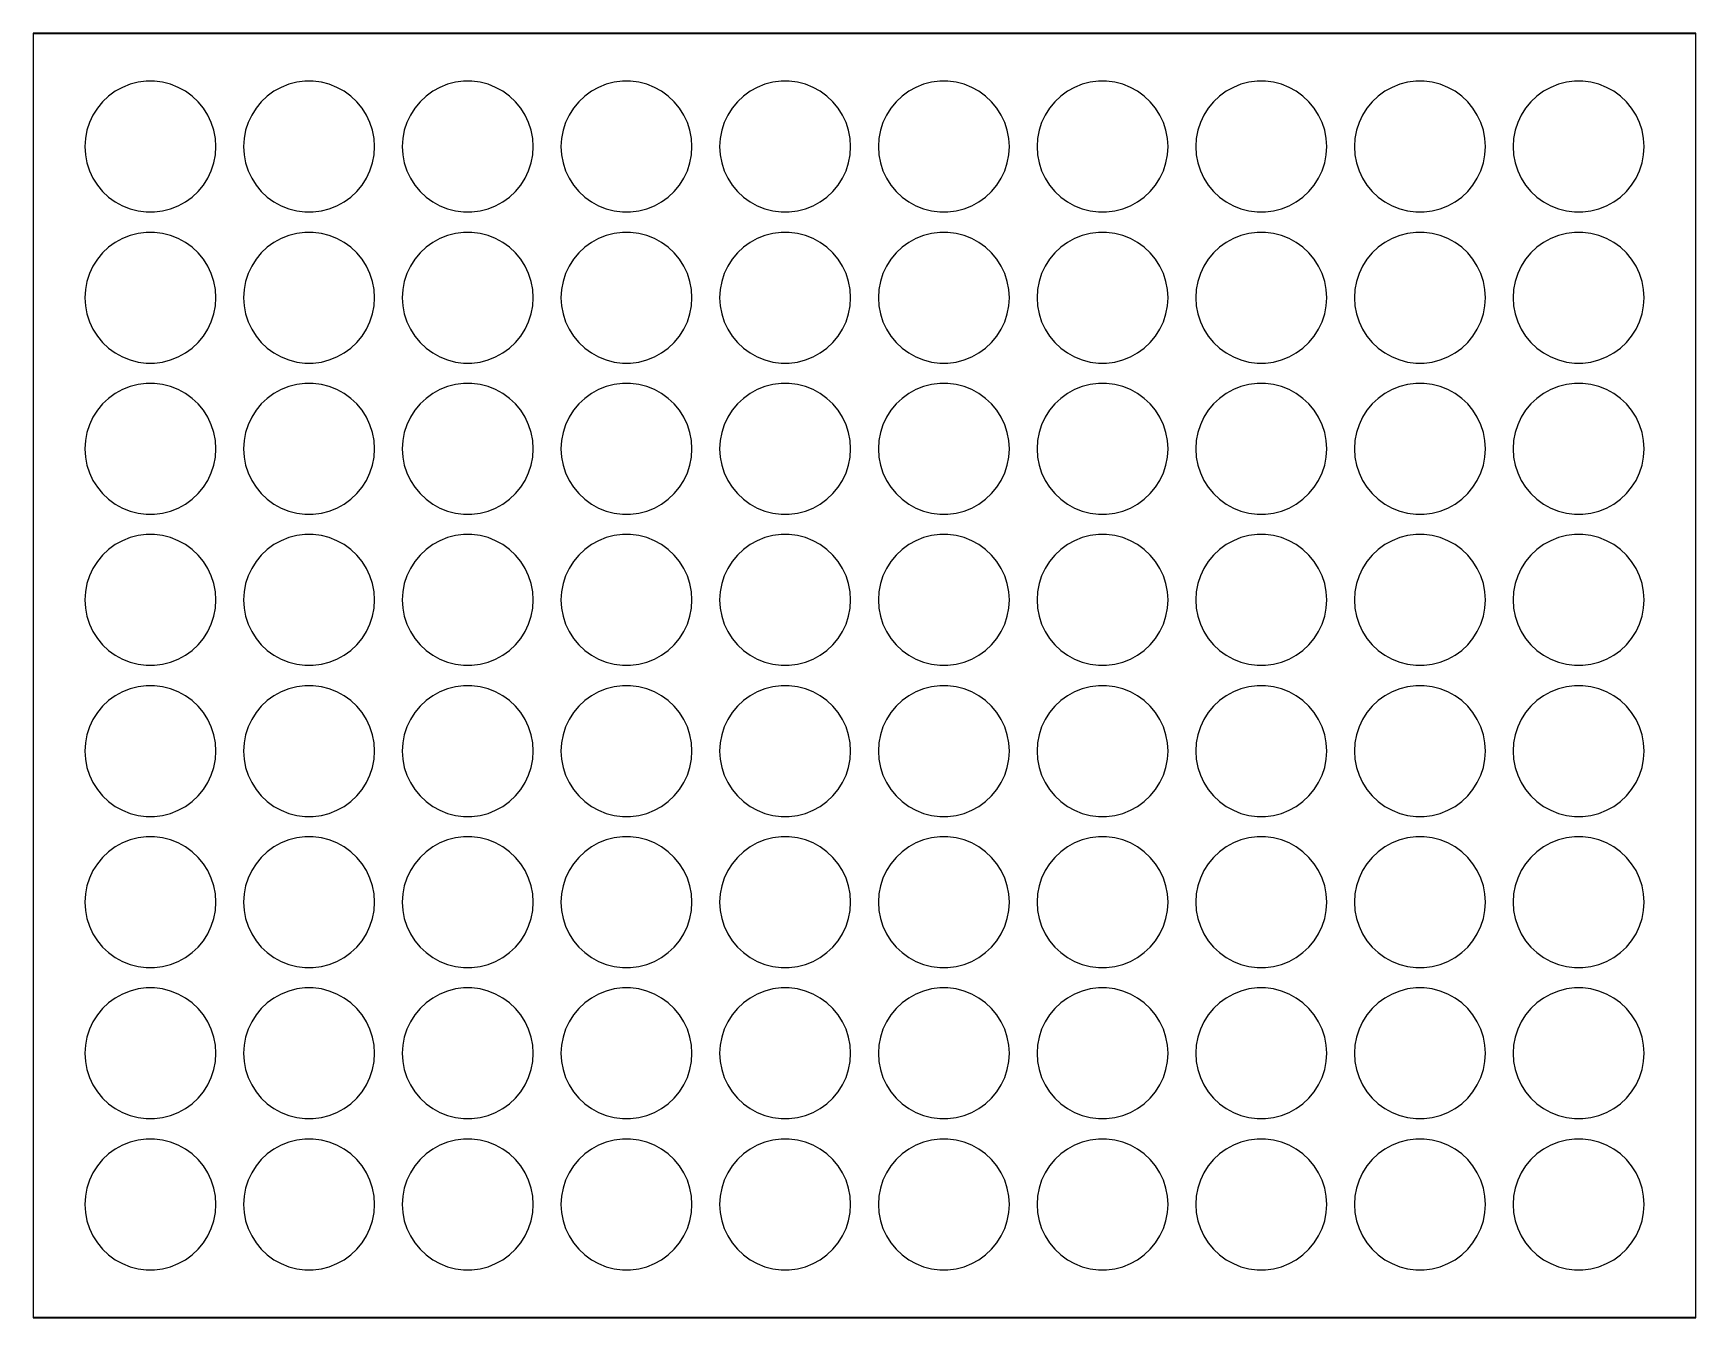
# Model space of a CAD drawing. Header units: metres. Extents: x -330 to 330, y -255 to 255.
import ezdxf

# ---------------------------------------------------------------- set-up
doc = ezdxf.new("R2010")
doc.units = ezdxf.units.M

msp = doc.modelspace()

# ---------------------------------------------------------------- linework, layer by layer
for p, q in [((330, 255), (-330, 255)), ((-330, 255), (-330, -255)), ((-329.95, -254.95), (-329.95, 254.95)), ((-329.95, 254.95), (329.95, 254.95)), ((329.95, 254.95), (329.95, -254.95)), ((330, -255), (330, 255)), ((-297.431, 231.953), (-300.073, 230.033)), ((-294.57, 233.525), (-297.431, 231.953)), ((-291.534, 234.727), (-294.57, 233.525)), ((-288.372, 235.539), (-291.534, 234.727)), ((-285.133, 235.949), (-288.372, 235.539)), ((-281.867, 235.949), (-285.133, 235.949)), ((-278.628, 235.539), (-281.867, 235.949)), ((-275.466, 234.727), (-278.628, 235.539)), ((-272.43, 233.525), (-275.466, 234.727)), ((-269.568, 231.953), (-272.43, 233.525)), ((-266.927, 230.033), (-269.568, 231.953)), ((-234.431, 231.953), (-237.073, 230.033)), ((-231.57, 233.525), (-234.431, 231.953)), ((-228.534, 234.727), (-231.57, 233.525)), ((-225.372, 235.539), (-228.534, 234.727)), ((-222.133, 235.949), (-225.372, 235.539)), ((-218.867, 235.949), (-222.133, 235.949)), ((-215.628, 235.539), (-218.867, 235.949)), ((-212.466, 234.727), (-215.628, 235.539)), ((-209.43, 233.525), (-212.466, 234.727)), ((-206.568, 231.953), (-209.43, 233.525)), ((-203.927, 230.033), (-206.568, 231.953)), ((-171.431, 231.953), (-174.073, 230.033)), ((-168.57, 233.525), (-171.431, 231.953)), ((-165.534, 234.727), (-168.57, 233.525)), ((-162.372, 235.539), (-165.534, 234.727)), ((-159.133, 235.949), (-162.372, 235.539)), ((-155.867, 235.949), (-159.133, 235.949)), ((-152.628, 235.539), (-155.867, 235.949)), ((-149.466, 234.727), (-152.628, 235.539)), ((-146.43, 233.525), (-149.466, 234.727)), ((-143.568, 231.953), (-146.43, 233.525)), ((-140.927, 230.033), (-143.568, 231.953)), ((-108.431, 231.953), (-111.073, 230.033)), ((-105.57, 233.525), (-108.431, 231.953)), ((-102.534, 234.727), (-105.57, 233.525)), ((-99.3719, 235.539), (-102.534, 234.727)), ((-96.1326, 235.949), (-99.3719, 235.539)), ((-92.8674, 235.949), (-96.1326, 235.949)), ((-89.6281, 235.539), (-92.8674, 235.949)), ((-86.4655, 234.727), (-89.6281, 235.539)), ((-83.4297, 233.525), (-86.4655, 234.727)), ((-80.5685, 231.953), (-83.4297, 233.525)), ((-77.927, 230.033), (-80.5685, 231.953)), ((-45.4315, 231.953), (-48.073, 230.033)), ((-42.5703, 233.525), (-45.4315, 231.953)), ((-39.5344, 234.727), (-42.5703, 233.525)), ((-36.3719, 235.539), (-39.5344, 234.727)), ((-33.1326, 235.949), (-36.3719, 235.539)), ((-29.8674, 235.949), (-33.1326, 235.949)), ((-26.6281, 235.539), (-29.8674, 235.949)), ((-23.4655, 234.727), (-26.6281, 235.539)), ((-20.4297, 233.525), (-23.4655, 234.727)), ((-17.5685, 231.953), (-20.4297, 233.525)), ((-14.927, 230.033), (-17.5685, 231.953)), ((17.5685, 231.953), (14.927, 230.033)), ((20.4297, 233.525), (17.5685, 231.953)), ((23.4655, 234.727), (20.4297, 233.525)), ((26.6281, 235.539), (23.4655, 234.727)), ((29.8674, 235.949), (26.6281, 235.539)), ((33.1326, 235.949), (29.8674, 235.949)), ((36.3719, 235.539), (33.1326, 235.949)), ((39.5344, 234.727), (36.3719, 235.539)), ((42.5703, 233.525), (39.5344, 234.727)), ((45.4315, 231.953), (42.5703, 233.525)), ((48.073, 230.033), (45.4315, 231.953)), ((80.5685, 231.953), (77.927, 230.033)), ((83.4297, 233.525), (80.5685, 231.953)), ((86.4655, 234.727), (83.4297, 233.525)), ((89.6281, 235.539), (86.4655, 234.727)), ((92.8674, 235.949), (89.6281, 235.539)), ((96.1326, 235.949), (92.8674, 235.949)), ((99.3719, 235.539), (96.1326, 235.949)), ((102.534, 234.727), (99.3719, 235.539)), ((105.57, 233.525), (102.534, 234.727)), ((108.431, 231.953), (105.57, 233.525)), ((111.073, 230.033), (108.431, 231.953)), ((143.568, 231.953), (140.927, 230.033)), ((146.43, 233.525), (143.568, 231.953)), ((149.466, 234.727), (146.43, 233.525)), ((152.628, 235.539), (149.466, 234.727)), ((155.867, 235.949), (152.628, 235.539)), ((159.133, 235.949), (155.867, 235.949)), ((162.372, 235.539), (159.133, 235.949)), ((165.534, 234.727), (162.372, 235.539)), ((168.57, 233.525), (165.534, 234.727)), ((171.431, 231.953), (168.57, 233.525)), ((174.073, 230.033), (171.431, 231.953)), ((206.568, 231.953), (203.927, 230.033)), ((209.43, 233.525), (206.568, 231.953)), ((212.466, 234.727), (209.43, 233.525)), ((215.628, 235.539), (212.466, 234.727)), ((218.867, 235.949), (215.628, 235.539)), ((222.133, 235.949), (218.867, 235.949)), ((225.372, 235.539), (222.133, 235.949)), ((228.534, 234.727), (225.372, 235.539)), ((231.57, 233.525), (228.534, 234.727)), ((234.431, 231.953), (231.57, 233.525)), ((237.073, 230.033), (234.431, 231.953)), ((269.568, 231.953), (266.927, 230.033)), ((272.43, 233.525), (269.568, 231.953)), ((275.466, 234.727), (272.43, 233.525)), ((278.628, 235.539), (275.466, 234.727)), ((281.867, 235.949), (278.628, 235.539)), ((285.133, 235.949), (281.867, 235.949)), ((288.372, 235.539), (285.133, 235.949)), ((291.534, 234.727), (288.372, 235.539)), ((294.57, 233.525), (291.534, 234.727)), ((297.431, 231.953), (294.57, 233.525)), ((300.073, 230.033), (297.431, 231.953)), ((-304.534, 225.282), (-306.284, 222.526)), ((-302.453, 227.798), (-304.534, 225.282)), ((-300.073, 230.033), (-302.453, 227.798)), ((-264.547, 227.798), (-266.927, 230.033)), ((-262.466, 225.282), (-264.547, 227.798)), ((-260.716, 222.526), (-262.466, 225.282)), ((-241.534, 225.282), (-243.284, 222.526)), ((-239.453, 227.798), (-241.534, 225.282)), ((-237.073, 230.033), (-239.453, 227.798)), ((-201.547, 227.798), (-203.927, 230.033)), ((-199.466, 225.282), (-201.547, 227.798)), ((-197.716, 222.526), (-199.466, 225.282)), ((-178.534, 225.282), (-180.284, 222.526)), ((-176.453, 227.798), (-178.534, 225.282)), ((-174.073, 230.033), (-176.453, 227.798)), ((-138.547, 227.798), (-140.927, 230.033)), ((-136.466, 225.282), (-138.547, 227.798)), ((-134.716, 222.526), (-136.466, 225.282)), ((-115.534, 225.282), (-117.284, 222.526)), ((-113.453, 227.798), (-115.534, 225.282)), ((-111.073, 230.033), (-113.453, 227.798)), ((-75.5468, 227.798), (-77.927, 230.033)), ((-73.4655, 225.282), (-75.5468, 227.798)), ((-71.716, 222.526), (-73.4655, 225.282)), ((-52.5344, 225.282), (-54.284, 222.526)), ((-50.4532, 227.798), (-52.5344, 225.282)), ((-48.073, 230.033), (-50.4532, 227.798)), ((-12.5468, 227.798), (-14.927, 230.033)), ((-10.4655, 225.282), (-12.5468, 227.798)), ((-8.71602, 222.526), (-10.4655, 225.282)), ((10.4655, 225.282), (8.71602, 222.526)), ((12.5468, 227.798), (10.4655, 225.282)), ((14.927, 230.033), (12.5468, 227.798)), ((50.4532, 227.798), (48.073, 230.033)), ((52.5344, 225.282), (50.4532, 227.798)), ((54.284, 222.526), (52.5344, 225.282)), ((73.4655, 225.282), (71.716, 222.526)), ((75.5468, 227.798), (73.4655, 225.282)), ((77.927, 230.033), (75.5468, 227.798)), ((113.453, 227.798), (111.073, 230.033)), ((115.534, 225.282), (113.453, 227.798)), ((117.284, 222.526), (115.534, 225.282)), ((136.466, 225.282), (134.716, 222.526)), ((138.547, 227.798), (136.466, 225.282)), ((140.927, 230.033), (138.547, 227.798)), ((176.453, 227.798), (174.073, 230.033)), ((178.534, 225.282), (176.453, 227.798)), ((180.284, 222.526), (178.534, 225.282)), ((199.466, 225.282), (197.716, 222.526)), ((201.547, 227.798), (199.466, 225.282)), ((203.927, 230.033), (201.547, 227.798)), ((239.453, 227.798), (237.073, 230.033)), ((241.534, 225.282), (239.453, 227.798)), ((243.284, 222.526), (241.534, 225.282)), ((262.466, 225.282), (260.716, 222.526)), ((264.547, 227.798), (262.466, 225.282)), ((266.927, 230.033), (264.547, 227.798)), ((302.453, 227.798), (300.073, 230.033)), ((304.534, 225.282), (302.453, 227.798)), ((306.284, 222.526), (304.534, 225.282)), ((-307.674, 219.571), (-308.683, 216.466)), ((-306.284, 222.526), (-307.674, 219.571)), ((-259.326, 219.571), (-260.716, 222.526)), ((-258.317, 216.466), (-259.326, 219.571)), ((-244.674, 219.571), (-245.683, 216.466)), ((-243.284, 222.526), (-244.674, 219.571)), ((-196.326, 219.571), (-197.716, 222.526)), ((-195.317, 216.466), (-196.326, 219.571)), ((-181.674, 219.571), (-182.683, 216.466)), ((-180.284, 222.526), (-181.674, 219.571)), ((-133.326, 219.571), (-134.716, 222.526)), ((-132.317, 216.466), (-133.326, 219.571)), ((-118.674, 219.571), (-119.683, 216.466)), ((-117.284, 222.526), (-118.674, 219.571)), ((-70.3258, 219.571), (-71.716, 222.526)), ((-69.3168, 216.466), (-70.3258, 219.571)), ((-55.6742, 219.571), (-56.6832, 216.466)), ((-54.284, 222.526), (-55.6742, 219.571)), ((-7.32581, 219.571), (-8.71602, 222.526)), ((-6.31683, 216.466), (-7.32581, 219.571)), ((7.32581, 219.571), (6.31683, 216.466)), ((8.71602, 222.526), (7.32581, 219.571)), ((55.6742, 219.571), (54.284, 222.526)), ((56.6832, 216.466), (55.6742, 219.571)), ((70.3258, 219.571), (69.3168, 216.466)), ((71.716, 222.526), (70.3258, 219.571)), ((118.674, 219.571), (117.284, 222.526)), ((119.683, 216.466), (118.674, 219.571)), ((133.326, 219.571), (132.317, 216.466)), ((134.716, 222.526), (133.326, 219.571)), ((181.674, 219.571), (180.284, 222.526)), ((182.683, 216.466), (181.674, 219.571)), ((196.326, 219.571), (195.317, 216.466)), ((197.716, 222.526), (196.326, 219.571)), ((244.674, 219.571), (243.284, 222.526)), ((245.683, 216.466), (244.674, 219.571)), ((259.326, 219.571), (258.317, 216.466)), ((260.716, 222.526), (259.326, 219.571)), ((307.674, 219.571), (306.284, 222.526)), ((308.683, 216.466), (307.674, 219.571)), ((-309.295, 213.259), (-309.5, 210)), ((-308.683, 216.466), (-309.295, 213.259)), ((-257.705, 213.259), (-258.317, 216.466)), ((-257.5, 210), (-257.705, 213.259)), ((-246.295, 213.259), (-246.5, 210)), ((-245.683, 216.466), (-246.295, 213.259)), ((-194.705, 213.259), (-195.317, 216.466)), ((-194.5, 210), (-194.705, 213.259)), ((-183.295, 213.259), (-183.5, 210)), ((-182.683, 216.466), (-183.295, 213.259)), ((-131.705, 213.259), (-132.317, 216.466)), ((-131.5, 210), (-131.705, 213.259)), ((-120.295, 213.259), (-120.5, 210)), ((-119.683, 216.466), (-120.295, 213.259)), ((-68.705, 213.259), (-69.3168, 216.466)), ((-68.5, 210), (-68.705, 213.259)), ((-57.295, 213.259), (-57.5, 210)), ((-56.6832, 216.466), (-57.295, 213.259)), ((-5.70502, 213.259), (-6.31683, 216.466)), ((-5.5, 210), (-5.70502, 213.259)), ((5.70502, 213.259), (5.5, 210)), ((6.31683, 216.466), (5.70502, 213.259)), ((57.295, 213.259), (56.6832, 216.466)), ((57.5, 210), (57.295, 213.259)), ((68.705, 213.259), (68.5, 210)), ((69.3168, 216.466), (68.705, 213.259)), ((120.295, 213.259), (119.683, 216.466)), ((120.5, 210), (120.295, 213.259)), ((131.705, 213.259), (131.5, 210)), ((132.317, 216.466), (131.705, 213.259)), ((183.295, 213.259), (182.683, 216.466)), ((183.5, 210), (183.295, 213.259)), ((194.705, 213.259), (194.5, 210)), ((195.317, 216.466), (194.705, 213.259)), ((246.295, 213.259), (245.683, 216.466)), ((246.5, 210), (246.295, 213.259)), ((257.705, 213.259), (257.5, 210)), ((258.317, 216.466), (257.705, 213.259)), ((309.295, 213.259), (308.683, 216.466)), ((309.5, 210), (309.295, 213.259)), ((-309.5, 210), (-309.295, 206.741)), ((-309.295, 206.741), (-308.683, 203.534)), ((-258.317, 203.534), (-257.705, 206.741)), ((-257.705, 206.741), (-257.5, 210)), ((-246.5, 210), (-246.295, 206.741)), ((-246.295, 206.741), (-245.683, 203.534)), ((-195.317, 203.534), (-194.705, 206.741)), ((-194.705, 206.741), (-194.5, 210)), ((-183.5, 210), (-183.295, 206.741)), ((-183.295, 206.741), (-182.683, 203.534)), ((-132.317, 203.534), (-131.705, 206.741)), ((-131.705, 206.741), (-131.5, 210)), ((-120.5, 210), (-120.295, 206.741)), ((-120.295, 206.741), (-119.683, 203.534)), ((-69.3168, 203.534), (-68.705, 206.741)), ((-68.705, 206.741), (-68.5, 210)), ((-57.5, 210), (-57.295, 206.741)), ((-57.295, 206.741), (-56.6832, 203.534)), ((-6.31683, 203.534), (-5.70502, 206.741)), ((-5.70502, 206.741), (-5.5, 210)), ((5.5, 210), (5.70502, 206.741)), ((5.70502, 206.741), (6.31683, 203.534)), ((56.6832, 203.534), (57.295, 206.741)), ((57.295, 206.741), (57.5, 210)), ((68.5, 210), (68.705, 206.741)), ((68.705, 206.741), (69.3168, 203.534)), ((119.683, 203.534), (120.295, 206.741)), ((120.295, 206.741), (120.5, 210)), ((131.5, 210), (131.705, 206.741)), ((131.705, 206.741), (132.317, 203.534)), ((182.683, 203.534), (183.295, 206.741)), ((183.295, 206.741), (183.5, 210)), ((194.5, 210), (194.705, 206.741)), ((194.705, 206.741), (195.317, 203.534)), ((245.683, 203.534), (246.295, 206.741)), ((246.295, 206.741), (246.5, 210)), ((257.5, 210), (257.705, 206.741)), ((257.705, 206.741), (258.317, 203.534)), ((308.683, 203.534), (309.295, 206.741)), ((309.295, 206.741), (309.5, 210)), ((-308.683, 203.534), (-307.674, 200.429)), ((-307.674, 200.429), (-306.284, 197.474)), ((-260.716, 197.474), (-259.326, 200.429)), ((-259.326, 200.429), (-258.317, 203.534)), ((-245.683, 203.534), (-244.674, 200.429)), ((-244.674, 200.429), (-243.284, 197.474)), ((-197.716, 197.474), (-196.326, 200.429)), ((-196.326, 200.429), (-195.317, 203.534)), ((-182.683, 203.534), (-181.674, 200.429)), ((-181.674, 200.429), (-180.284, 197.474)), ((-134.716, 197.474), (-133.326, 200.429)), ((-133.326, 200.429), (-132.317, 203.534)), ((-119.683, 203.534), (-118.674, 200.429)), ((-118.674, 200.429), (-117.284, 197.474)), ((-71.716, 197.474), (-70.3258, 200.429)), ((-70.3258, 200.429), (-69.3168, 203.534)), ((-56.6832, 203.534), (-55.6742, 200.429)), ((-55.6742, 200.429), (-54.284, 197.474)), ((-8.71602, 197.474), (-7.32581, 200.429)), ((-7.32581, 200.429), (-6.31683, 203.534)), ((6.31683, 203.534), (7.32581, 200.429)), ((7.32581, 200.429), (8.71602, 197.474)), ((54.284, 197.474), (55.6742, 200.429)), ((55.6742, 200.429), (56.6832, 203.534)), ((69.3168, 203.534), (70.3258, 200.429)), ((70.3258, 200.429), (71.716, 197.474)), ((117.284, 197.474), (118.674, 200.429)), ((118.674, 200.429), (119.683, 203.534)), ((132.317, 203.534), (133.326, 200.429)), ((133.326, 200.429), (134.716, 197.474)), ((180.284, 197.474), (181.674, 200.429)), ((181.674, 200.429), (182.683, 203.534)), ((195.317, 203.534), (196.326, 200.429)), ((196.326, 200.429), (197.716, 197.474)), ((243.284, 197.474), (244.674, 200.429)), ((244.674, 200.429), (245.683, 203.534)), ((258.317, 203.534), (259.326, 200.429)), ((259.326, 200.429), (260.716, 197.474)), ((306.284, 197.474), (307.674, 200.429)), ((307.674, 200.429), (308.683, 203.534)), ((-306.284, 197.474), (-304.534, 194.718)), ((-304.534, 194.718), (-302.453, 192.202)), ((-302.453, 192.202), (-300.073, 189.967)), ((-266.927, 189.967), (-264.547, 192.202)), ((-264.547, 192.202), (-262.466, 194.718)), ((-262.466, 194.718), (-260.716, 197.474)), ((-243.284, 197.474), (-241.534, 194.718)), ((-241.534, 194.718), (-239.453, 192.202)), ((-239.453, 192.202), (-237.073, 189.967)), ((-203.927, 189.967), (-201.547, 192.202)), ((-201.547, 192.202), (-199.466, 194.718)), ((-199.466, 194.718), (-197.716, 197.474)), ((-180.284, 197.474), (-178.534, 194.718)), ((-178.534, 194.718), (-176.453, 192.202)), ((-176.453, 192.202), (-174.073, 189.967)), ((-140.927, 189.967), (-138.547, 192.202)), ((-138.547, 192.202), (-136.466, 194.718)), ((-136.466, 194.718), (-134.716, 197.474)), ((-117.284, 197.474), (-115.534, 194.718)), ((-115.534, 194.718), (-113.453, 192.202)), ((-113.453, 192.202), (-111.073, 189.967)), ((-77.927, 189.967), (-75.5468, 192.202)), ((-75.5468, 192.202), (-73.4655, 194.718)), ((-73.4655, 194.718), (-71.716, 197.474)), ((-54.284, 197.474), (-52.5344, 194.718)), ((-52.5344, 194.718), (-50.4532, 192.202)), ((-50.4532, 192.202), (-48.073, 189.967)), ((-14.927, 189.967), (-12.5468, 192.202)), ((-12.5468, 192.202), (-10.4655, 194.718)), ((-10.4655, 194.718), (-8.71602, 197.474)), ((8.71602, 197.474), (10.4655, 194.718)), ((10.4655, 194.718), (12.5468, 192.202)), ((12.5468, 192.202), (14.927, 189.967)), ((48.073, 189.967), (50.4532, 192.202)), ((50.4532, 192.202), (52.5344, 194.718)), ((52.5344, 194.718), (54.284, 197.474)), ((71.716, 197.474), (73.4655, 194.718)), ((73.4655, 194.718), (75.5468, 192.202)), ((75.5468, 192.202), (77.927, 189.967)), ((111.073, 189.967), (113.453, 192.202)), ((113.453, 192.202), (115.534, 194.718)), ((115.534, 194.718), (117.284, 197.474)), ((134.716, 197.474), (136.466, 194.718)), ((136.466, 194.718), (138.547, 192.202)), ((138.547, 192.202), (140.927, 189.967)), ((174.073, 189.967), (176.453, 192.202)), ((176.453, 192.202), (178.534, 194.718)), ((178.534, 194.718), (180.284, 197.474)), ((197.716, 197.474), (199.466, 194.718)), ((199.466, 194.718), (201.547, 192.202)), ((201.547, 192.202), (203.927, 189.967)), ((237.073, 189.967), (239.453, 192.202)), ((239.453, 192.202), (241.534, 194.718)), ((241.534, 194.718), (243.284, 197.474)), ((260.716, 197.474), (262.466, 194.718)), ((262.466, 194.718), (264.547, 192.202)), ((264.547, 192.202), (266.927, 189.967)), ((300.073, 189.967), (302.453, 192.202)), ((302.453, 192.202), (304.534, 194.718)), ((304.534, 194.718), (306.284, 197.474)), ((-300.073, 189.967), (-297.431, 188.047)), ((-297.431, 188.047), (-294.57, 186.474)), ((-294.57, 186.474), (-291.534, 185.273)), ((-291.534, 185.273), (-288.372, 184.461)), ((-278.628, 184.461), (-275.466, 185.273)), ((-275.466, 185.273), (-272.43, 186.474)), ((-272.43, 186.474), (-269.568, 188.047)), ((-269.568, 188.047), (-266.927, 189.967)), ((-237.073, 189.967), (-234.431, 188.047)), ((-234.431, 188.047), (-231.57, 186.474)), ((-231.57, 186.474), (-228.534, 185.273)), ((-228.534, 185.273), (-225.372, 184.461)), ((-215.628, 184.461), (-212.466, 185.273)), ((-212.466, 185.273), (-209.43, 186.474)), ((-209.43, 186.474), (-206.568, 188.047)), ((-206.568, 188.047), (-203.927, 189.967)), ((-174.073, 189.967), (-171.431, 188.047)), ((-171.431, 188.047), (-168.57, 186.474)), ((-168.57, 186.474), (-165.534, 185.273)), ((-165.534, 185.273), (-162.372, 184.461)), ((-152.628, 184.461), (-149.466, 185.273)), ((-149.466, 185.273), (-146.43, 186.474)), ((-146.43, 186.474), (-143.568, 188.047)), ((-143.568, 188.047), (-140.927, 189.967)), ((-111.073, 189.967), (-108.431, 188.047)), ((-108.431, 188.047), (-105.57, 186.474)), ((-105.57, 186.474), (-102.534, 185.273)), ((-102.534, 185.273), (-99.3719, 184.461)), ((-89.6281, 184.461), (-86.4655, 185.273)), ((-86.4655, 185.273), (-83.4297, 186.474)), ((-83.4297, 186.474), (-80.5685, 188.047)), ((-80.5685, 188.047), (-77.927, 189.967)), ((-48.073, 189.967), (-45.4315, 188.047)), ((-45.4315, 188.047), (-42.5703, 186.474)), ((-42.5703, 186.474), (-39.5344, 185.273)), ((-39.5344, 185.273), (-36.3719, 184.461)), ((-26.6281, 184.461), (-23.4655, 185.273)), ((-23.4655, 185.273), (-20.4297, 186.474)), ((-20.4297, 186.474), (-17.5685, 188.047)), ((-17.5685, 188.047), (-14.927, 189.967)), ((14.927, 189.967), (17.5685, 188.047)), ((17.5685, 188.047), (20.4297, 186.474)), ((20.4297, 186.474), (23.4655, 185.273)), ((23.4655, 185.273), (26.6281, 184.461)), ((36.3719, 184.461), (39.5344, 185.273)), ((39.5344, 185.273), (42.5703, 186.474)), ((42.5703, 186.474), (45.4315, 188.047)), ((45.4315, 188.047), (48.073, 189.967)), ((77.927, 189.967), (80.5685, 188.047)), ((80.5685, 188.047), (83.4297, 186.474)), ((83.4297, 186.474), (86.4655, 185.273)), ((86.4655, 185.273), (89.6281, 184.461)), ((99.3719, 184.461), (102.534, 185.273)), ((102.534, 185.273), (105.57, 186.474)), ((105.57, 186.474), (108.431, 188.047)), ((108.431, 188.047), (111.073, 189.967)), ((140.927, 189.967), (143.568, 188.047)), ((143.568, 188.047), (146.43, 186.474)), ((146.43, 186.474), (149.466, 185.273)), ((149.466, 185.273), (152.628, 184.461)), ((162.372, 184.461), (165.534, 185.273)), ((165.534, 185.273), (168.57, 186.474)), ((168.57, 186.474), (171.431, 188.047)), ((171.431, 188.047), (174.073, 189.967)), ((203.927, 189.967), (206.568, 188.047)), ((206.568, 188.047), (209.43, 186.474)), ((209.43, 186.474), (212.466, 185.273)), ((212.466, 185.273), (215.628, 184.461)), ((225.372, 184.461), (228.534, 185.273)), ((228.534, 185.273), (231.57, 186.474)), ((231.57, 186.474), (234.431, 188.047)), ((234.431, 188.047), (237.073, 189.967)), ((266.927, 189.967), (269.568, 188.047)), ((269.568, 188.047), (272.43, 186.474)), ((272.43, 186.474), (275.466, 185.273)), ((275.466, 185.273), (278.628, 184.461)), ((288.372, 184.461), (291.534, 185.273)), ((291.534, 185.273), (294.57, 186.474)), ((294.57, 186.474), (297.431, 188.047)), ((297.431, 188.047), (300.073, 189.967)), ((-288.372, 184.461), (-285.133, 184.051)), ((-285.133, 184.051), (-281.867, 184.051)), ((-281.867, 184.051), (-278.628, 184.461)), ((-225.372, 184.461), (-222.133, 184.051)), ((-222.133, 184.051), (-218.867, 184.051)), ((-218.867, 184.051), (-215.628, 184.461)), ((-162.372, 184.461), (-159.133, 184.051)), ((-159.133, 184.051), (-155.867, 184.051)), ((-155.867, 184.051), (-152.628, 184.461)), ((-99.3719, 184.461), (-96.1326, 184.051)), ((-96.1326, 184.051), (-92.8674, 184.051)), ((-92.8674, 184.051), (-89.6281, 184.461)), ((-36.3719, 184.461), (-33.1326, 184.051)), ((-33.1326, 184.051), (-29.8674, 184.051)), ((-29.8674, 184.051), (-26.6281, 184.461)), ((26.6281, 184.461), (29.8674, 184.051)), ((29.8674, 184.051), (33.1326, 184.051)), ((33.1326, 184.051), (36.3719, 184.461)), ((89.6281, 184.461), (92.8674, 184.051)), ((92.8674, 184.051), (96.1326, 184.051)), ((96.1326, 184.051), (99.3719, 184.461)), ((152.628, 184.461), (155.867, 184.051)), ((155.867, 184.051), (159.133, 184.051)), ((159.133, 184.051), (162.372, 184.461)), ((215.628, 184.461), (218.867, 184.051)), ((218.867, 184.051), (222.133, 184.051)), ((222.133, 184.051), (225.372, 184.461)), ((278.628, 184.461), (281.867, 184.051)), ((281.867, 184.051), (285.133, 184.051)), ((285.133, 184.051), (288.372, 184.461)), ((-297.431, 171.953), (-300.073, 170.033)), ((-294.57, 173.525), (-297.431, 171.953)), ((-291.534, 174.727), (-294.57, 173.525)), ((-288.372, 175.539), (-291.534, 174.727)), ((-285.133, 175.949), (-288.372, 175.539)), ((-281.867, 175.949), (-285.133, 175.949)), ((-278.628, 175.539), (-281.867, 175.949)), ((-275.466, 174.727), (-278.628, 175.539)), ((-272.43, 173.525), (-275.466, 174.727)), ((-269.568, 171.953), (-272.43, 173.525)), ((-266.927, 170.033), (-269.568, 171.953)), ((-234.431, 171.953), (-237.073, 170.033)), ((-231.57, 173.525), (-234.431, 171.953)), ((-228.534, 174.727), (-231.57, 173.525)), ((-225.372, 175.539), (-228.534, 174.727)), ((-222.133, 175.949), (-225.372, 175.539)), ((-218.867, 175.949), (-222.133, 175.949)), ((-215.628, 175.539), (-218.867, 175.949)), ((-212.466, 174.727), (-215.628, 175.539)), ((-209.43, 173.525), (-212.466, 174.727)), ((-206.568, 171.953), (-209.43, 173.525)), ((-203.927, 170.033), (-206.568, 171.953)), ((-171.431, 171.953), (-174.073, 170.033)), ((-168.57, 173.525), (-171.431, 171.953)), ((-165.534, 174.727), (-168.57, 173.525)), ((-162.372, 175.539), (-165.534, 174.727)), ((-159.133, 175.949), (-162.372, 175.539)), ((-155.867, 175.949), (-159.133, 175.949)), ((-152.628, 175.539), (-155.867, 175.949)), ((-149.466, 174.727), (-152.628, 175.539)), ((-146.43, 173.525), (-149.466, 174.727)), ((-143.568, 171.953), (-146.43, 173.525)), ((-140.927, 170.033), (-143.568, 171.953)), ((-108.431, 171.953), (-111.073, 170.033)), ((-105.57, 173.525), (-108.431, 171.953)), ((-102.534, 174.727), (-105.57, 173.525)), ((-99.3719, 175.539), (-102.534, 174.727)), ((-96.1326, 175.949), (-99.3719, 175.539)), ((-92.8674, 175.949), (-96.1326, 175.949)), ((-89.6281, 175.539), (-92.8674, 175.949)), ((-86.4655, 174.727), (-89.6281, 175.539)), ((-83.4297, 173.525), (-86.4655, 174.727)), ((-80.5685, 171.953), (-83.4297, 173.525)), ((-77.927, 170.033), (-80.5685, 171.953)), ((-45.4315, 171.953), (-48.073, 170.033)), ((-42.5703, 173.525), (-45.4315, 171.953)), ((-39.5344, 174.727), (-42.5703, 173.525)), ((-36.3719, 175.539), (-39.5344, 174.727)), ((-33.1326, 175.949), (-36.3719, 175.539)), ((-29.8674, 175.949), (-33.1326, 175.949)), ((-26.6281, 175.539), (-29.8674, 175.949)), ((-23.4655, 174.727), (-26.6281, 175.539)), ((-20.4297, 173.525), (-23.4655, 174.727)), ((-17.5685, 171.953), (-20.4297, 173.525)), ((-14.927, 170.033), (-17.5685, 171.953)), ((17.5685, 171.953), (14.927, 170.033)), ((20.4297, 173.525), (17.5685, 171.953)), ((23.4655, 174.727), (20.4297, 173.525)), ((26.6281, 175.539), (23.4655, 174.727)), ((29.8674, 175.949), (26.6281, 175.539)), ((33.1326, 175.949), (29.8674, 175.949)), ((36.3719, 175.539), (33.1326, 175.949)), ((39.5344, 174.727), (36.3719, 175.539)), ((42.5703, 173.525), (39.5344, 174.727)), ((45.4315, 171.953), (42.5703, 173.525)), ((48.073, 170.033), (45.4315, 171.953)), ((80.5685, 171.953), (77.927, 170.033)), ((83.4297, 173.525), (80.5685, 171.953)), ((86.4655, 174.727), (83.4297, 173.525)), ((89.6281, 175.539), (86.4655, 174.727)), ((92.8674, 175.949), (89.6281, 175.539)), ((96.1326, 175.949), (92.8674, 175.949)), ((99.3719, 175.539), (96.1326, 175.949)), ((102.534, 174.727), (99.3719, 175.539)), ((105.57, 173.525), (102.534, 174.727)), ((108.431, 171.953), (105.57, 173.525)), ((111.073, 170.033), (108.431, 171.953)), ((143.568, 171.953), (140.927, 170.033)), ((146.43, 173.525), (143.568, 171.953)), ((149.466, 174.727), (146.43, 173.525)), ((152.628, 175.539), (149.466, 174.727)), ((155.867, 175.949), (152.628, 175.539)), ((159.133, 175.949), (155.867, 175.949)), ((162.372, 175.539), (159.133, 175.949)), ((165.534, 174.727), (162.372, 175.539)), ((168.57, 173.525), (165.534, 174.727)), ((171.431, 171.953), (168.57, 173.525)), ((174.073, 170.033), (171.431, 171.953)), ((206.568, 171.953), (203.927, 170.033)), ((209.43, 173.525), (206.568, 171.953)), ((212.466, 174.727), (209.43, 173.525)), ((215.628, 175.539), (212.466, 174.727)), ((218.867, 175.949), (215.628, 175.539)), ((222.133, 175.949), (218.867, 175.949)), ((225.372, 175.539), (222.133, 175.949)), ((228.534, 174.727), (225.372, 175.539)), ((231.57, 173.525), (228.534, 174.727)), ((234.431, 171.953), (231.57, 173.525)), ((237.073, 170.033), (234.431, 171.953)), ((269.568, 171.953), (266.927, 170.033)), ((272.43, 173.525), (269.568, 171.953)), ((275.466, 174.727), (272.43, 173.525)), ((278.628, 175.539), (275.466, 174.727)), ((281.867, 175.949), (278.628, 175.539)), ((285.133, 175.949), (281.867, 175.949)), ((288.372, 175.539), (285.133, 175.949)), ((291.534, 174.727), (288.372, 175.539)), ((294.57, 173.525), (291.534, 174.727)), ((297.431, 171.953), (294.57, 173.525)), ((300.073, 170.033), (297.431, 171.953)), ((-304.534, 165.282), (-306.284, 162.526)), ((-302.453, 167.798), (-304.534, 165.282)), ((-300.073, 170.033), (-302.453, 167.798)), ((-264.547, 167.798), (-266.927, 170.033)), ((-262.466, 165.282), (-264.547, 167.798)), ((-260.716, 162.526), (-262.466, 165.282)), ((-241.534, 165.282), (-243.284, 162.526)), ((-239.453, 167.798), (-241.534, 165.282)), ((-237.073, 170.033), (-239.453, 167.798)), ((-201.547, 167.798), (-203.927, 170.033)), ((-199.466, 165.282), (-201.547, 167.798)), ((-197.716, 162.526), (-199.466, 165.282)), ((-178.534, 165.282), (-180.284, 162.526)), ((-176.453, 167.798), (-178.534, 165.282)), ((-174.073, 170.033), (-176.453, 167.798)), ((-138.547, 167.798), (-140.927, 170.033)), ((-136.466, 165.282), (-138.547, 167.798)), ((-134.716, 162.526), (-136.466, 165.282)), ((-115.534, 165.282), (-117.284, 162.526)), ((-113.453, 167.798), (-115.534, 165.282)), ((-111.073, 170.033), (-113.453, 167.798)), ((-75.5468, 167.798), (-77.927, 170.033)), ((-73.4655, 165.282), (-75.5468, 167.798)), ((-71.716, 162.526), (-73.4655, 165.282)), ((-52.5344, 165.282), (-54.284, 162.526)), ((-50.4532, 167.798), (-52.5344, 165.282)), ((-48.073, 170.033), (-50.4532, 167.798)), ((-12.5468, 167.798), (-14.927, 170.033)), ((-10.4655, 165.282), (-12.5468, 167.798)), ((-8.71602, 162.526), (-10.4655, 165.282)), ((10.4655, 165.282), (8.71602, 162.526)), ((12.5468, 167.798), (10.4655, 165.282)), ((14.927, 170.033), (12.5468, 167.798)), ((50.4532, 167.798), (48.073, 170.033)), ((52.5344, 165.282), (50.4532, 167.798)), ((54.284, 162.526), (52.5344, 165.282)), ((73.4655, 165.282), (71.716, 162.526)), ((75.5468, 167.798), (73.4655, 165.282)), ((77.927, 170.033), (75.5468, 167.798)), ((113.453, 167.798), (111.073, 170.033)), ((115.534, 165.282), (113.453, 167.798)), ((117.284, 162.526), (115.534, 165.282)), ((136.466, 165.282), (134.716, 162.526)), ((138.547, 167.798), (136.466, 165.282)), ((140.927, 170.033), (138.547, 167.798)), ((176.453, 167.798), (174.073, 170.033)), ((178.534, 165.282), (176.453, 167.798)), ((180.284, 162.526), (178.534, 165.282)), ((199.466, 165.282), (197.716, 162.526)), ((201.547, 167.798), (199.466, 165.282)), ((203.927, 170.033), (201.547, 167.798)), ((239.453, 167.798), (237.073, 170.033)), ((241.534, 165.282), (239.453, 167.798)), ((243.284, 162.526), (241.534, 165.282)), ((262.466, 165.282), (260.716, 162.526)), ((264.547, 167.798), (262.466, 165.282)), ((266.927, 170.033), (264.547, 167.798)), ((302.453, 167.798), (300.073, 170.033)), ((304.534, 165.282), (302.453, 167.798)), ((306.284, 162.526), (304.534, 165.282)), ((-307.674, 159.571), (-308.683, 156.466)), ((-306.284, 162.526), (-307.674, 159.571)), ((-259.326, 159.571), (-260.716, 162.526)), ((-258.317, 156.466), (-259.326, 159.571)), ((-244.674, 159.571), (-245.683, 156.466)), ((-243.284, 162.526), (-244.674, 159.571)), ((-196.326, 159.571), (-197.716, 162.526)), ((-195.317, 156.466), (-196.326, 159.571)), ((-181.674, 159.571), (-182.683, 156.466)), ((-180.284, 162.526), (-181.674, 159.571)), ((-133.326, 159.571), (-134.716, 162.526)), ((-132.317, 156.466), (-133.326, 159.571)), ((-118.674, 159.571), (-119.683, 156.466)), ((-117.284, 162.526), (-118.674, 159.571)), ((-70.3258, 159.571), (-71.716, 162.526)), ((-69.3168, 156.466), (-70.3258, 159.571)), ((-55.6742, 159.571), (-56.6832, 156.466)), ((-54.284, 162.526), (-55.6742, 159.571)), ((-7.32581, 159.571), (-8.71602, 162.526)), ((-6.31683, 156.466), (-7.32581, 159.571)), ((7.32581, 159.571), (6.31683, 156.466)), ((8.71602, 162.526), (7.32581, 159.571)), ((55.6742, 159.571), (54.284, 162.526)), ((56.6832, 156.466), (55.6742, 159.571)), ((70.3258, 159.571), (69.3168, 156.466)), ((71.716, 162.526), (70.3258, 159.571)), ((118.674, 159.571), (117.284, 162.526)), ((119.683, 156.466), (118.674, 159.571)), ((133.326, 159.571), (132.317, 156.466)), ((134.716, 162.526), (133.326, 159.571)), ((181.674, 159.571), (180.284, 162.526)), ((182.683, 156.466), (181.674, 159.571)), ((196.326, 159.571), (195.317, 156.466)), ((197.716, 162.526), (196.326, 159.571)), ((244.674, 159.571), (243.284, 162.526)), ((245.683, 156.466), (244.674, 159.571)), ((259.326, 159.571), (258.317, 156.466)), ((260.716, 162.526), (259.326, 159.571)), ((307.674, 159.571), (306.284, 162.526)), ((308.683, 156.466), (307.674, 159.571)), ((-309.295, 153.259), (-309.5, 150)), ((-308.683, 156.466), (-309.295, 153.259)), ((-257.705, 153.259), (-258.317, 156.466)), ((-257.5, 150), (-257.705, 153.259)), ((-246.295, 153.259), (-246.5, 150)), ((-245.683, 156.466), (-246.295, 153.259)), ((-194.705, 153.259), (-195.317, 156.466)), ((-194.5, 150), (-194.705, 153.259)), ((-183.295, 153.259), (-183.5, 150)), ((-182.683, 156.466), (-183.295, 153.259)), ((-131.705, 153.259), (-132.317, 156.466)), ((-131.5, 150), (-131.705, 153.259)), ((-120.295, 153.259), (-120.5, 150)), ((-119.683, 156.466), (-120.295, 153.259)), ((-68.705, 153.259), (-69.3168, 156.466)), ((-68.5, 150), (-68.705, 153.259)), ((-57.295, 153.259), (-57.5, 150)), ((-56.6832, 156.466), (-57.295, 153.259)), ((-5.70502, 153.259), (-6.31683, 156.466)), ((-5.5, 150), (-5.70502, 153.259)), ((5.70502, 153.259), (5.5, 150)), ((6.31683, 156.466), (5.70502, 153.259)), ((57.295, 153.259), (56.6832, 156.466)), ((57.5, 150), (57.295, 153.259)), ((68.705, 153.259), (68.5, 150)), ((69.3168, 156.466), (68.705, 153.259)), ((120.295, 153.259), (119.683, 156.466)), ((120.5, 150), (120.295, 153.259)), ((131.705, 153.259), (131.5, 150)), ((132.317, 156.466), (131.705, 153.259)), ((183.295, 153.259), (182.683, 156.466)), ((183.5, 150), (183.295, 153.259)), ((194.705, 153.259), (194.5, 150)), ((195.317, 156.466), (194.705, 153.259)), ((246.295, 153.259), (245.683, 156.466)), ((246.5, 150), (246.295, 153.259)), ((257.705, 153.259), (257.5, 150)), ((258.317, 156.466), (257.705, 153.259)), ((309.295, 153.259), (308.683, 156.466)), ((309.5, 150), (309.295, 153.259)), ((-309.5, 150), (-309.295, 146.741)), ((-309.295, 146.741), (-308.683, 143.534)), ((-258.317, 143.534), (-257.705, 146.741)), ((-257.705, 146.741), (-257.5, 150)), ((-246.5, 150), (-246.295, 146.741)), ((-246.295, 146.741), (-245.683, 143.534)), ((-195.317, 143.534), (-194.705, 146.741)), ((-194.705, 146.741), (-194.5, 150)), ((-183.5, 150), (-183.295, 146.741)), ((-183.295, 146.741), (-182.683, 143.534)), ((-132.317, 143.534), (-131.705, 146.741)), ((-131.705, 146.741), (-131.5, 150)), ((-120.5, 150), (-120.295, 146.741)), ((-120.295, 146.741), (-119.683, 143.534)), ((-69.3168, 143.534), (-68.705, 146.741)), ((-68.705, 146.741), (-68.5, 150)), ((-57.5, 150), (-57.295, 146.741)), ((-57.295, 146.741), (-56.6832, 143.534)), ((-6.31683, 143.534), (-5.70502, 146.741)), ((-5.70502, 146.741), (-5.5, 150)), ((5.5, 150), (5.70502, 146.741)), ((5.70502, 146.741), (6.31683, 143.534)), ((56.6832, 143.534), (57.295, 146.741)), ((57.295, 146.741), (57.5, 150)), ((68.5, 150), (68.705, 146.741)), ((68.705, 146.741), (69.3168, 143.534)), ((119.683, 143.534), (120.295, 146.741)), ((120.295, 146.741), (120.5, 150)), ((131.5, 150), (131.705, 146.741)), ((131.705, 146.741), (132.317, 143.534)), ((182.683, 143.534), (183.295, 146.741)), ((183.295, 146.741), (183.5, 150)), ((194.5, 150), (194.705, 146.741)), ((194.705, 146.741), (195.317, 143.534)), ((245.683, 143.534), (246.295, 146.741)), ((246.295, 146.741), (246.5, 150)), ((257.5, 150), (257.705, 146.741)), ((257.705, 146.741), (258.317, 143.534)), ((308.683, 143.534), (309.295, 146.741)), ((309.295, 146.741), (309.5, 150)), ((-308.683, 143.534), (-307.674, 140.429)), ((-307.674, 140.429), (-306.284, 137.474)), ((-260.716, 137.474), (-259.326, 140.429)), ((-259.326, 140.429), (-258.317, 143.534)), ((-245.683, 143.534), (-244.674, 140.429)), ((-244.674, 140.429), (-243.284, 137.474)), ((-197.716, 137.474), (-196.326, 140.429)), ((-196.326, 140.429), (-195.317, 143.534)), ((-182.683, 143.534), (-181.674, 140.429)), ((-181.674, 140.429), (-180.284, 137.474)), ((-134.716, 137.474), (-133.326, 140.429)), ((-133.326, 140.429), (-132.317, 143.534)), ((-119.683, 143.534), (-118.674, 140.429)), ((-118.674, 140.429), (-117.284, 137.474)), ((-71.716, 137.474), (-70.3258, 140.429)), ((-70.3258, 140.429), (-69.3168, 143.534)), ((-56.6832, 143.534), (-55.6742, 140.429)), ((-55.6742, 140.429), (-54.284, 137.474)), ((-8.71602, 137.474), (-7.32581, 140.429)), ((-7.32581, 140.429), (-6.31683, 143.534)), ((6.31683, 143.534), (7.32581, 140.429)), ((7.32581, 140.429), (8.71602, 137.474)), ((54.284, 137.474), (55.6742, 140.429)), ((55.6742, 140.429), (56.6832, 143.534)), ((69.3168, 143.534), (70.3258, 140.429)), ((70.3258, 140.429), (71.716, 137.474)), ((117.284, 137.474), (118.674, 140.429)), ((118.674, 140.429), (119.683, 143.534)), ((132.317, 143.534), (133.326, 140.429)), ((133.326, 140.429), (134.716, 137.474)), ((180.284, 137.474), (181.674, 140.429)), ((181.674, 140.429), (182.683, 143.534)), ((195.317, 143.534), (196.326, 140.429)), ((196.326, 140.429), (197.716, 137.474)), ((243.284, 137.474), (244.674, 140.429)), ((244.674, 140.429), (245.683, 143.534)), ((258.317, 143.534), (259.326, 140.429)), ((259.326, 140.429), (260.716, 137.474)), ((306.284, 137.474), (307.674, 140.429)), ((307.674, 140.429), (308.683, 143.534)), ((-306.284, 137.474), (-304.534, 134.718)), ((-304.534, 134.718), (-302.453, 132.202)), ((-302.453, 132.202), (-300.073, 129.967)), ((-266.927, 129.967), (-264.547, 132.202)), ((-264.547, 132.202), (-262.466, 134.718)), ((-262.466, 134.718), (-260.716, 137.474)), ((-243.284, 137.474), (-241.534, 134.718)), ((-241.534, 134.718), (-239.453, 132.202)), ((-239.453, 132.202), (-237.073, 129.967)), ((-203.927, 129.967), (-201.547, 132.202)), ((-201.547, 132.202), (-199.466, 134.718)), ((-199.466, 134.718), (-197.716, 137.474)), ((-180.284, 137.474), (-178.534, 134.718)), ((-178.534, 134.718), (-176.453, 132.202)), ((-176.453, 132.202), (-174.073, 129.967)), ((-140.927, 129.967), (-138.547, 132.202)), ((-138.547, 132.202), (-136.466, 134.718)), ((-136.466, 134.718), (-134.716, 137.474)), ((-117.284, 137.474), (-115.534, 134.718)), ((-115.534, 134.718), (-113.453, 132.202)), ((-113.453, 132.202), (-111.073, 129.967)), ((-77.927, 129.967), (-75.5468, 132.202)), ((-75.5468, 132.202), (-73.4655, 134.718)), ((-73.4655, 134.718), (-71.716, 137.474)), ((-54.284, 137.474), (-52.5344, 134.718)), ((-52.5344, 134.718), (-50.4532, 132.202)), ((-50.4532, 132.202), (-48.073, 129.967)), ((-14.927, 129.967), (-12.5468, 132.202)), ((-12.5468, 132.202), (-10.4655, 134.718)), ((-10.4655, 134.718), (-8.71602, 137.474)), ((8.71602, 137.474), (10.4655, 134.718)), ((10.4655, 134.718), (12.5468, 132.202)), ((12.5468, 132.202), (14.927, 129.967)), ((48.073, 129.967), (50.4532, 132.202)), ((50.4532, 132.202), (52.5344, 134.718)), ((52.5344, 134.718), (54.284, 137.474)), ((71.716, 137.474), (73.4655, 134.718)), ((73.4655, 134.718), (75.5468, 132.202)), ((75.5468, 132.202), (77.927, 129.967)), ((111.073, 129.967), (113.453, 132.202)), ((113.453, 132.202), (115.534, 134.718)), ((115.534, 134.718), (117.284, 137.474)), ((134.716, 137.474), (136.466, 134.718)), ((136.466, 134.718), (138.547, 132.202)), ((138.547, 132.202), (140.927, 129.967)), ((174.073, 129.967), (176.453, 132.202)), ((176.453, 132.202), (178.534, 134.718)), ((178.534, 134.718), (180.284, 137.474)), ((197.716, 137.474), (199.466, 134.718)), ((199.466, 134.718), (201.547, 132.202)), ((201.547, 132.202), (203.927, 129.967)), ((237.073, 129.967), (239.453, 132.202)), ((239.453, 132.202), (241.534, 134.718)), ((241.534, 134.718), (243.284, 137.474)), ((260.716, 137.474), (262.466, 134.718)), ((262.466, 134.718), (264.547, 132.202)), ((264.547, 132.202), (266.927, 129.967)), ((300.073, 129.967), (302.453, 132.202)), ((302.453, 132.202), (304.534, 134.718)), ((304.534, 134.718), (306.284, 137.474)), ((-300.073, 129.967), (-297.431, 128.047)), ((-297.431, 128.047), (-294.57, 126.474)), ((-294.57, 126.474), (-291.534, 125.273)), ((-275.466, 125.273), (-272.43, 126.474)), ((-272.43, 126.474), (-269.568, 128.047)), ((-269.568, 128.047), (-266.927, 129.967)), ((-237.073, 129.967), (-234.431, 128.047)), ((-234.431, 128.047), (-231.57, 126.474)), ((-231.57, 126.474), (-228.534, 125.273)), ((-212.466, 125.273), (-209.43, 126.474)), ((-209.43, 126.474), (-206.568, 128.047)), ((-206.568, 128.047), (-203.927, 129.967)), ((-174.073, 129.967), (-171.431, 128.047)), ((-171.431, 128.047), (-168.57, 126.474)), ((-168.57, 126.474), (-165.534, 125.273)), ((-149.466, 125.273), (-146.43, 126.474)), ((-146.43, 126.474), (-143.568, 128.047)), ((-143.568, 128.047), (-140.927, 129.967)), ((-111.073, 129.967), (-108.431, 128.047)), ((-108.431, 128.047), (-105.57, 126.474)), ((-105.57, 126.474), (-102.534, 125.273)), ((-86.4655, 125.273), (-83.4297, 126.474)), ((-83.4297, 126.474), (-80.5685, 128.047)), ((-80.5685, 128.047), (-77.927, 129.967)), ((-48.073, 129.967), (-45.4315, 128.047)), ((-45.4315, 128.047), (-42.5703, 126.474)), ((-42.5703, 126.474), (-39.5344, 125.273)), ((-23.4655, 125.273), (-20.4297, 126.474)), ((-20.4297, 126.474), (-17.5685, 128.047)), ((-17.5685, 128.047), (-14.927, 129.967)), ((14.927, 129.967), (17.5685, 128.047)), ((17.5685, 128.047), (20.4297, 126.474)), ((20.4297, 126.474), (23.4655, 125.273)), ((39.5344, 125.273), (42.5703, 126.474)), ((42.5703, 126.474), (45.4315, 128.047)), ((45.4315, 128.047), (48.073, 129.967)), ((77.927, 129.967), (80.5685, 128.047)), ((80.5685, 128.047), (83.4297, 126.474)), ((83.4297, 126.474), (86.4655, 125.273)), ((102.534, 125.273), (105.57, 126.474)), ((105.57, 126.474), (108.431, 128.047)), ((108.431, 128.047), (111.073, 129.967)), ((140.927, 129.967), (143.568, 128.047)), ((143.568, 128.047), (146.43, 126.474)), ((146.43, 126.474), (149.466, 125.273)), ((165.534, 125.273), (168.57, 126.474)), ((168.57, 126.474), (171.431, 128.047)), ((171.431, 128.047), (174.073, 129.967)), ((203.927, 129.967), (206.568, 128.047)), ((206.568, 128.047), (209.43, 126.474)), ((209.43, 126.474), (212.466, 125.273)), ((228.534, 125.273), (231.57, 126.474)), ((231.57, 126.474), (234.431, 128.047)), ((234.431, 128.047), (237.073, 129.967)), ((266.927, 129.967), (269.568, 128.047)), ((269.568, 128.047), (272.43, 126.474)), ((272.43, 126.474), (275.466, 125.273)), ((291.534, 125.273), (294.57, 126.474)), ((294.57, 126.474), (297.431, 128.047)), ((297.431, 128.047), (300.073, 129.967)), ((-291.534, 125.273), (-288.372, 124.461)), ((-288.372, 124.461), (-285.133, 124.051)), ((-285.133, 124.051), (-281.867, 124.051)), ((-281.867, 124.051), (-278.628, 124.461)), ((-278.628, 124.461), (-275.466, 125.273)), ((-228.534, 125.273), (-225.372, 124.461)), ((-225.372, 124.461), (-222.133, 124.051)), ((-222.133, 124.051), (-218.867, 124.051)), ((-218.867, 124.051), (-215.628, 124.461)), ((-215.628, 124.461), (-212.466, 125.273)), ((-165.534, 125.273), (-162.372, 124.461)), ((-162.372, 124.461), (-159.133, 124.051)), ((-159.133, 124.051), (-155.867, 124.051)), ((-155.867, 124.051), (-152.628, 124.461)), ((-152.628, 124.461), (-149.466, 125.273)), ((-102.534, 125.273), (-99.3719, 124.461)), ((-99.3719, 124.461), (-96.1326, 124.051)), ((-96.1326, 124.051), (-92.8674, 124.051)), ((-92.8674, 124.051), (-89.6281, 124.461)), ((-89.6281, 124.461), (-86.4655, 125.273)), ((-39.5344, 125.273), (-36.3719, 124.461)), ((-36.3719, 124.461), (-33.1326, 124.051)), ((-33.1326, 124.051), (-29.8674, 124.051)), ((-29.8674, 124.051), (-26.6281, 124.461)), ((-26.6281, 124.461), (-23.4655, 125.273)), ((23.4655, 125.273), (26.6281, 124.461)), ((26.6281, 124.461), (29.8674, 124.051)), ((29.8674, 124.051), (33.1326, 124.051)), ((33.1326, 124.051), (36.3719, 124.461)), ((36.3719, 124.461), (39.5344, 125.273)), ((86.4655, 125.273), (89.6281, 124.461)), ((89.6281, 124.461), (92.8674, 124.051)), ((92.8674, 124.051), (96.1326, 124.051)), ((96.1326, 124.051), (99.3719, 124.461)), ((99.3719, 124.461), (102.534, 125.273)), ((149.466, 125.273), (152.628, 124.461)), ((152.628, 124.461), (155.867, 124.051)), ((155.867, 124.051), (159.133, 124.051)), ((159.133, 124.051), (162.372, 124.461)), ((162.372, 124.461), (165.534, 125.273)), ((212.466, 125.273), (215.628, 124.461)), ((215.628, 124.461), (218.867, 124.051)), ((218.867, 124.051), (222.133, 124.051)), ((222.133, 124.051), (225.372, 124.461)), ((225.372, 124.461), (228.534, 125.273)), ((275.466, 125.273), (278.628, 124.461)), ((278.628, 124.461), (281.867, 124.051)), ((281.867, 124.051), (285.133, 124.051)), ((285.133, 124.051), (288.372, 124.461)), ((288.372, 124.461), (291.534, 125.273)), ((-294.57, 113.525), (-297.431, 111.953)), ((-291.534, 114.727), (-294.57, 113.525)), ((-288.372, 115.539), (-291.534, 114.727)), ((-285.133, 115.949), (-288.372, 115.539)), ((-281.867, 115.949), (-285.133, 115.949)), ((-278.628, 115.539), (-281.867, 115.949)), ((-275.466, 114.727), (-278.628, 115.539)), ((-272.43, 113.525), (-275.466, 114.727)), ((-269.568, 111.953), (-272.43, 113.525)), ((-231.57, 113.525), (-234.431, 111.953)), ((-228.534, 114.727), (-231.57, 113.525)), ((-225.372, 115.539), (-228.534, 114.727)), ((-222.133, 115.949), (-225.372, 115.539)), ((-218.867, 115.949), (-222.133, 115.949)), ((-215.628, 115.539), (-218.867, 115.949)), ((-212.466, 114.727), (-215.628, 115.539)), ((-209.43, 113.525), (-212.466, 114.727)), ((-206.568, 111.953), (-209.43, 113.525)), ((-168.57, 113.525), (-171.431, 111.953)), ((-165.534, 114.727), (-168.57, 113.525)), ((-162.372, 115.539), (-165.534, 114.727)), ((-159.133, 115.949), (-162.372, 115.539)), ((-155.867, 115.949), (-159.133, 115.949)), ((-152.628, 115.539), (-155.867, 115.949)), ((-149.466, 114.727), (-152.628, 115.539)), ((-146.43, 113.525), (-149.466, 114.727)), ((-143.568, 111.953), (-146.43, 113.525)), ((-105.57, 113.525), (-108.431, 111.953)), ((-102.534, 114.727), (-105.57, 113.525)), ((-99.3719, 115.539), (-102.534, 114.727)), ((-96.1326, 115.949), (-99.3719, 115.539)), ((-92.8674, 115.949), (-96.1326, 115.949)), ((-89.6281, 115.539), (-92.8674, 115.949)), ((-86.4655, 114.727), (-89.6281, 115.539)), ((-83.4297, 113.525), (-86.4655, 114.727)), ((-80.5685, 111.953), (-83.4297, 113.525)), ((-42.5703, 113.525), (-45.4315, 111.953)), ((-39.5344, 114.727), (-42.5703, 113.525)), ((-36.3719, 115.539), (-39.5344, 114.727)), ((-33.1326, 115.949), (-36.3719, 115.539)), ((-29.8674, 115.949), (-33.1326, 115.949)), ((-26.6281, 115.539), (-29.8674, 115.949)), ((-23.4655, 114.727), (-26.6281, 115.539)), ((-20.4297, 113.525), (-23.4655, 114.727)), ((-17.5685, 111.953), (-20.4297, 113.525)), ((20.4297, 113.525), (17.5685, 111.953)), ((23.4655, 114.727), (20.4297, 113.525)), ((26.6281, 115.539), (23.4655, 114.727)), ((29.8674, 115.949), (26.6281, 115.539)), ((33.1326, 115.949), (29.8674, 115.949)), ((36.3719, 115.539), (33.1326, 115.949)), ((39.5344, 114.727), (36.3719, 115.539)), ((42.5703, 113.525), (39.5344, 114.727)), ((45.4315, 111.953), (42.5703, 113.525)), ((83.4297, 113.525), (80.5685, 111.953)), ((86.4655, 114.727), (83.4297, 113.525)), ((89.6281, 115.539), (86.4655, 114.727)), ((92.8674, 115.949), (89.6281, 115.539)), ((96.1326, 115.949), (92.8674, 115.949)), ((99.3719, 115.539), (96.1326, 115.949)), ((102.534, 114.727), (99.3719, 115.539)), ((105.57, 113.525), (102.534, 114.727)), ((108.431, 111.953), (105.57, 113.525)), ((146.43, 113.525), (143.568, 111.953)), ((149.466, 114.727), (146.43, 113.525)), ((152.628, 115.539), (149.466, 114.727)), ((155.867, 115.949), (152.628, 115.539)), ((159.133, 115.949), (155.867, 115.949)), ((162.372, 115.539), (159.133, 115.949)), ((165.534, 114.727), (162.372, 115.539)), ((168.57, 113.525), (165.534, 114.727)), ((171.431, 111.953), (168.57, 113.525)), ((209.43, 113.525), (206.568, 111.953)), ((212.466, 114.727), (209.43, 113.525)), ((215.628, 115.539), (212.466, 114.727)), ((218.867, 115.949), (215.628, 115.539)), ((222.133, 115.949), (218.867, 115.949)), ((225.372, 115.539), (222.133, 115.949)), ((228.534, 114.727), (225.372, 115.539)), ((231.57, 113.525), (228.534, 114.727)), ((234.431, 111.953), (231.57, 113.525)), ((272.43, 113.525), (269.568, 111.953)), ((275.466, 114.727), (272.43, 113.525)), ((278.628, 115.539), (275.466, 114.727)), ((281.867, 115.949), (278.628, 115.539)), ((285.133, 115.949), (281.867, 115.949)), ((288.372, 115.539), (285.133, 115.949)), ((291.534, 114.727), (288.372, 115.539)), ((294.57, 113.525), (291.534, 114.727)), ((297.431, 111.953), (294.57, 113.525)), ((-302.453, 107.798), (-304.534, 105.282)), ((-300.073, 110.033), (-302.453, 107.798)), ((-297.431, 111.953), (-300.073, 110.033)), ((-266.927, 110.033), (-269.568, 111.953)), ((-264.547, 107.798), (-266.927, 110.033)), ((-262.466, 105.282), (-264.547, 107.798)), ((-239.453, 107.798), (-241.534, 105.282)), ((-237.073, 110.033), (-239.453, 107.798)), ((-234.431, 111.953), (-237.073, 110.033)), ((-203.927, 110.033), (-206.568, 111.953)), ((-201.547, 107.798), (-203.927, 110.033)), ((-199.466, 105.282), (-201.547, 107.798)), ((-176.453, 107.798), (-178.534, 105.282)), ((-174.073, 110.033), (-176.453, 107.798)), ((-171.431, 111.953), (-174.073, 110.033)), ((-140.927, 110.033), (-143.568, 111.953)), ((-138.547, 107.798), (-140.927, 110.033)), ((-136.466, 105.282), (-138.547, 107.798)), ((-113.453, 107.798), (-115.534, 105.282)), ((-111.073, 110.033), (-113.453, 107.798)), ((-108.431, 111.953), (-111.073, 110.033)), ((-77.927, 110.033), (-80.5685, 111.953)), ((-75.5468, 107.798), (-77.927, 110.033)), ((-73.4655, 105.282), (-75.5468, 107.798)), ((-50.4532, 107.798), (-52.5344, 105.282)), ((-48.073, 110.033), (-50.4532, 107.798)), ((-45.4315, 111.953), (-48.073, 110.033)), ((-14.927, 110.033), (-17.5685, 111.953)), ((-12.5468, 107.798), (-14.927, 110.033)), ((-10.4655, 105.282), (-12.5468, 107.798)), ((12.5468, 107.798), (10.4655, 105.282)), ((14.927, 110.033), (12.5468, 107.798)), ((17.5685, 111.953), (14.927, 110.033)), ((48.073, 110.033), (45.4315, 111.953)), ((50.4532, 107.798), (48.073, 110.033)), ((52.5344, 105.282), (50.4532, 107.798)), ((75.5468, 107.798), (73.4655, 105.282)), ((77.927, 110.033), (75.5468, 107.798)), ((80.5685, 111.953), (77.927, 110.033)), ((111.073, 110.033), (108.431, 111.953)), ((113.453, 107.798), (111.073, 110.033)), ((115.534, 105.282), (113.453, 107.798)), ((138.547, 107.798), (136.466, 105.282)), ((140.927, 110.033), (138.547, 107.798)), ((143.568, 111.953), (140.927, 110.033)), ((174.073, 110.033), (171.431, 111.953)), ((176.453, 107.798), (174.073, 110.033)), ((178.534, 105.282), (176.453, 107.798)), ((201.547, 107.798), (199.466, 105.282)), ((203.927, 110.033), (201.547, 107.798)), ((206.568, 111.953), (203.927, 110.033)), ((237.073, 110.033), (234.431, 111.953)), ((239.453, 107.798), (237.073, 110.033)), ((241.534, 105.282), (239.453, 107.798)), ((264.547, 107.798), (262.466, 105.282)), ((266.927, 110.033), (264.547, 107.798)), ((269.568, 111.953), (266.927, 110.033)), ((300.073, 110.033), (297.431, 111.953)), ((302.453, 107.798), (300.073, 110.033)), ((304.534, 105.282), (302.453, 107.798)), ((-307.674, 99.5712), (-308.683, 96.4659)), ((-306.284, 102.526), (-307.674, 99.5712)), ((-304.534, 105.282), (-306.284, 102.526)), ((-260.716, 102.526), (-262.466, 105.282)), ((-259.326, 99.5712), (-260.716, 102.526)), ((-258.317, 96.4659), (-259.326, 99.5712)), ((-244.674, 99.5712), (-245.683, 96.4659)), ((-243.284, 102.526), (-244.674, 99.5712)), ((-241.534, 105.282), (-243.284, 102.526)), ((-197.716, 102.526), (-199.466, 105.282)), ((-196.326, 99.5712), (-197.716, 102.526)), ((-195.317, 96.4659), (-196.326, 99.5712)), ((-181.674, 99.5712), (-182.683, 96.4659)), ((-180.284, 102.526), (-181.674, 99.5712)), ((-178.534, 105.282), (-180.284, 102.526)), ((-134.716, 102.526), (-136.466, 105.282)), ((-133.326, 99.5712), (-134.716, 102.526)), ((-132.317, 96.4659), (-133.326, 99.5712)), ((-118.674, 99.5712), (-119.683, 96.4659)), ((-117.284, 102.526), (-118.674, 99.5712)), ((-115.534, 105.282), (-117.284, 102.526)), ((-71.716, 102.526), (-73.4655, 105.282)), ((-70.3258, 99.5712), (-71.716, 102.526)), ((-69.3168, 96.4659), (-70.3258, 99.5712)), ((-55.6742, 99.5712), (-56.6832, 96.4659)), ((-54.284, 102.526), (-55.6742, 99.5712)), ((-52.5344, 105.282), (-54.284, 102.526)), ((-8.71602, 102.526), (-10.4655, 105.282)), ((-7.32581, 99.5712), (-8.71602, 102.526)), ((-6.31683, 96.4659), (-7.32581, 99.5712)), ((7.32581, 99.5712), (6.31683, 96.4659)), ((8.71602, 102.526), (7.32581, 99.5712)), ((10.4655, 105.282), (8.71602, 102.526)), ((54.284, 102.526), (52.5344, 105.282)), ((55.6742, 99.5712), (54.284, 102.526)), ((56.6832, 96.4659), (55.6742, 99.5712)), ((70.3258, 99.5712), (69.3168, 96.4659)), ((71.716, 102.526), (70.3258, 99.5712)), ((73.4655, 105.282), (71.716, 102.526)), ((117.284, 102.526), (115.534, 105.282)), ((118.674, 99.5712), (117.284, 102.526)), ((119.683, 96.4659), (118.674, 99.5712)), ((133.326, 99.5712), (132.317, 96.4659)), ((134.716, 102.526), (133.326, 99.5712)), ((136.466, 105.282), (134.716, 102.526)), ((180.284, 102.526), (178.534, 105.282)), ((181.674, 99.5712), (180.284, 102.526)), ((182.683, 96.4659), (181.674, 99.5712)), ((196.326, 99.5712), (195.317, 96.4659)), ((197.716, 102.526), (196.326, 99.5712)), ((199.466, 105.282), (197.716, 102.526)), ((243.284, 102.526), (241.534, 105.282)), ((244.674, 99.5712), (243.284, 102.526)), ((245.683, 96.4659), (244.674, 99.5712)), ((259.326, 99.5712), (258.317, 96.4659)), ((260.716, 102.526), (259.326, 99.5712)), ((262.466, 105.282), (260.716, 102.526)), ((306.284, 102.526), (304.534, 105.282)), ((307.674, 99.5712), (306.284, 102.526)), ((308.683, 96.4659), (307.674, 99.5712)), ((-309.295, 93.2587), (-309.5, 90)), ((-308.683, 96.4659), (-309.295, 93.2587)), ((-257.705, 93.2587), (-258.317, 96.4659)), ((-257.5, 90), (-257.705, 93.2587)), ((-246.295, 93.2587), (-246.5, 90)), ((-245.683, 96.4659), (-246.295, 93.2587)), ((-194.705, 93.2587), (-195.317, 96.4659)), ((-194.5, 90), (-194.705, 93.2587)), ((-183.295, 93.2587), (-183.5, 90)), ((-182.683, 96.4659), (-183.295, 93.2587)), ((-131.705, 93.2587), (-132.317, 96.4659)), ((-131.5, 90), (-131.705, 93.2587)), ((-120.295, 93.2587), (-120.5, 90)), ((-119.683, 96.4659), (-120.295, 93.2587)), ((-68.705, 93.2587), (-69.3168, 96.4659)), ((-68.5, 90), (-68.705, 93.2587)), ((-57.295, 93.2587), (-57.5, 90)), ((-56.6832, 96.4659), (-57.295, 93.2587)), ((-5.70502, 93.2587), (-6.31683, 96.4659)), ((-5.5, 90), (-5.70502, 93.2587)), ((5.70502, 93.2587), (5.5, 90)), ((6.31683, 96.4659), (5.70502, 93.2587)), ((57.295, 93.2587), (56.6832, 96.4659)), ((57.5, 90), (57.295, 93.2587)), ((68.705, 93.2587), (68.5, 90)), ((69.3168, 96.4659), (68.705, 93.2587)), ((120.295, 93.2587), (119.683, 96.4659)), ((120.5, 90), (120.295, 93.2587)), ((131.705, 93.2587), (131.5, 90)), ((132.317, 96.4659), (131.705, 93.2587)), ((183.295, 93.2587), (182.683, 96.4659)), ((183.5, 90), (183.295, 93.2587)), ((194.705, 93.2587), (194.5, 90)), ((195.317, 96.4659), (194.705, 93.2587)), ((246.295, 93.2587), (245.683, 96.4659)), ((246.5, 90), (246.295, 93.2587)), ((257.705, 93.2587), (257.5, 90)), ((258.317, 96.4659), (257.705, 93.2587)), ((309.295, 93.2587), (308.683, 96.4659)), ((309.5, 90), (309.295, 93.2587)), ((-309.5, 90), (-309.295, 86.7413)), ((-309.295, 86.7413), (-308.683, 83.5341)), ((-258.317, 83.5341), (-257.705, 86.7413)), ((-257.705, 86.7413), (-257.5, 90)), ((-246.5, 90), (-246.295, 86.7413)), ((-246.295, 86.7413), (-245.683, 83.5341)), ((-195.317, 83.5341), (-194.705, 86.7413)), ((-194.705, 86.7413), (-194.5, 90)), ((-183.5, 90), (-183.295, 86.7413)), ((-183.295, 86.7413), (-182.683, 83.5341)), ((-132.317, 83.5341), (-131.705, 86.7413)), ((-131.705, 86.7413), (-131.5, 90)), ((-120.5, 90), (-120.295, 86.7413)), ((-120.295, 86.7413), (-119.683, 83.5341)), ((-69.3168, 83.5341), (-68.705, 86.7413)), ((-68.705, 86.7413), (-68.5, 90)), ((-57.5, 90), (-57.295, 86.7413)), ((-57.295, 86.7413), (-56.6832, 83.5341)), ((-6.31683, 83.5341), (-5.70502, 86.7413)), ((-5.70502, 86.7413), (-5.5, 90)), ((5.5, 90), (5.70502, 86.7413)), ((5.70502, 86.7413), (6.31683, 83.5341)), ((56.6832, 83.5341), (57.295, 86.7413)), ((57.295, 86.7413), (57.5, 90)), ((68.5, 90), (68.705, 86.7413)), ((68.705, 86.7413), (69.3168, 83.5341)), ((119.683, 83.5341), (120.295, 86.7413)), ((120.295, 86.7413), (120.5, 90)), ((131.5, 90), (131.705, 86.7413)), ((131.705, 86.7413), (132.317, 83.5341)), ((182.683, 83.5341), (183.295, 86.7413)), ((183.295, 86.7413), (183.5, 90)), ((194.5, 90), (194.705, 86.7413)), ((194.705, 86.7413), (195.317, 83.5341)), ((245.683, 83.5341), (246.295, 86.7413)), ((246.295, 86.7413), (246.5, 90)), ((257.5, 90), (257.705, 86.7413)), ((257.705, 86.7413), (258.317, 83.5341)), ((308.683, 83.5341), (309.295, 86.7413)), ((309.295, 86.7413), (309.5, 90)), ((-308.683, 83.5341), (-307.674, 80.4288)), ((-307.674, 80.4288), (-306.284, 77.4744)), ((-260.716, 77.4744), (-259.326, 80.4288)), ((-259.326, 80.4288), (-258.317, 83.5341)), ((-245.683, 83.5341), (-244.674, 80.4288)), ((-244.674, 80.4288), (-243.284, 77.4744)), ((-197.716, 77.4744), (-196.326, 80.4288)), ((-196.326, 80.4288), (-195.317, 83.5341)), ((-182.683, 83.5341), (-181.674, 80.4288)), ((-181.674, 80.4288), (-180.284, 77.4744)), ((-134.716, 77.4744), (-133.326, 80.4288)), ((-133.326, 80.4288), (-132.317, 83.5341)), ((-119.683, 83.5341), (-118.674, 80.4288)), ((-118.674, 80.4288), (-117.284, 77.4744)), ((-71.716, 77.4744), (-70.3258, 80.4288)), ((-70.3258, 80.4288), (-69.3168, 83.5341)), ((-56.6832, 83.5341), (-55.6742, 80.4288)), ((-55.6742, 80.4288), (-54.284, 77.4744)), ((-8.71602, 77.4744), (-7.32581, 80.4288)), ((-7.32581, 80.4288), (-6.31683, 83.5341)), ((6.31683, 83.5341), (7.32581, 80.4288)), ((7.32581, 80.4288), (8.71602, 77.4744)), ((54.284, 77.4744), (55.6742, 80.4288)), ((55.6742, 80.4288), (56.6832, 83.5341)), ((69.3168, 83.5341), (70.3258, 80.4288)), ((70.3258, 80.4288), (71.716, 77.4744)), ((117.284, 77.4744), (118.674, 80.4288)), ((118.674, 80.4288), (119.683, 83.5341)), ((132.317, 83.5341), (133.326, 80.4288)), ((133.326, 80.4288), (134.716, 77.4744)), ((180.284, 77.4744), (181.674, 80.4288)), ((181.674, 80.4288), (182.683, 83.5341)), ((195.317, 83.5341), (196.326, 80.4288)), ((196.326, 80.4288), (197.716, 77.4744)), ((243.284, 77.4744), (244.674, 80.4288)), ((244.674, 80.4288), (245.683, 83.5341)), ((258.317, 83.5341), (259.326, 80.4288)), ((259.326, 80.4288), (260.716, 77.4744)), ((306.284, 77.4744), (307.674, 80.4288)), ((307.674, 80.4288), (308.683, 83.5341)), ((-306.284, 77.4744), (-304.534, 74.7176)), ((-304.534, 74.7176), (-302.453, 72.2018)), ((-264.547, 72.2018), (-262.466, 74.7176)), ((-262.466, 74.7176), (-260.716, 77.4744)), ((-243.284, 77.4744), (-241.534, 74.7176)), ((-241.534, 74.7176), (-239.453, 72.2018)), ((-201.547, 72.2018), (-199.466, 74.7176)), ((-199.466, 74.7176), (-197.716, 77.4744)), ((-180.284, 77.4744), (-178.534, 74.7176)), ((-178.534, 74.7176), (-176.453, 72.2018)), ((-138.547, 72.2018), (-136.466, 74.7176)), ((-136.466, 74.7176), (-134.716, 77.4744)), ((-117.284, 77.4744), (-115.534, 74.7176)), ((-115.534, 74.7176), (-113.453, 72.2018)), ((-75.5468, 72.2018), (-73.4655, 74.7176)), ((-73.4655, 74.7176), (-71.716, 77.4744)), ((-54.284, 77.4744), (-52.5344, 74.7176)), ((-52.5344, 74.7176), (-50.4532, 72.2018)), ((-12.5468, 72.2018), (-10.4655, 74.7176)), ((-10.4655, 74.7176), (-8.71602, 77.4744)), ((8.71602, 77.4744), (10.4655, 74.7176)), ((10.4655, 74.7176), (12.5468, 72.2018)), ((50.4532, 72.2018), (52.5344, 74.7176)), ((52.5344, 74.7176), (54.284, 77.4744)), ((71.716, 77.4744), (73.4655, 74.7176)), ((73.4655, 74.7176), (75.5468, 72.2018)), ((113.453, 72.2018), (115.534, 74.7176)), ((115.534, 74.7176), (117.284, 77.4744)), ((134.716, 77.4744), (136.466, 74.7176)), ((136.466, 74.7176), (138.547, 72.2018)), ((176.453, 72.2018), (178.534, 74.7176)), ((178.534, 74.7176), (180.284, 77.4744)), ((197.716, 77.4744), (199.466, 74.7176)), ((199.466, 74.7176), (201.547, 72.2018)), ((239.453, 72.2018), (241.534, 74.7176)), ((241.534, 74.7176), (243.284, 77.4744)), ((260.716, 77.4744), (262.466, 74.7176)), ((262.466, 74.7176), (264.547, 72.2018)), ((302.453, 72.2018), (304.534, 74.7176)), ((304.534, 74.7176), (306.284, 77.4744)), ((-302.453, 72.2018), (-300.073, 69.9666)), ((-300.073, 69.9666), (-297.431, 68.0475)), ((-297.431, 68.0475), (-294.57, 66.4745)), ((-294.57, 66.4745), (-291.534, 65.2725)), ((-275.466, 65.2725), (-272.43, 66.4745)), ((-272.43, 66.4745), (-269.568, 68.0475)), ((-269.568, 68.0475), (-266.927, 69.9666)), ((-266.927, 69.9666), (-264.547, 72.2018)), ((-239.453, 72.2018), (-237.073, 69.9666)), ((-237.073, 69.9666), (-234.431, 68.0475)), ((-234.431, 68.0475), (-231.57, 66.4745)), ((-231.57, 66.4745), (-228.534, 65.2725)), ((-212.466, 65.2725), (-209.43, 66.4745)), ((-209.43, 66.4745), (-206.568, 68.0475)), ((-206.568, 68.0475), (-203.927, 69.9666)), ((-203.927, 69.9666), (-201.547, 72.2018)), ((-176.453, 72.2018), (-174.073, 69.9666)), ((-174.073, 69.9666), (-171.431, 68.0475)), ((-171.431, 68.0475), (-168.57, 66.4745)), ((-168.57, 66.4745), (-165.534, 65.2725)), ((-149.466, 65.2725), (-146.43, 66.4745)), ((-146.43, 66.4745), (-143.568, 68.0475)), ((-143.568, 68.0475), (-140.927, 69.9666)), ((-140.927, 69.9666), (-138.547, 72.2018)), ((-113.453, 72.2018), (-111.073, 69.9666)), ((-111.073, 69.9666), (-108.431, 68.0475)), ((-108.431, 68.0475), (-105.57, 66.4745)), ((-105.57, 66.4745), (-102.534, 65.2725)), ((-86.4655, 65.2725), (-83.4297, 66.4745)), ((-83.4297, 66.4745), (-80.5685, 68.0475)), ((-80.5685, 68.0475), (-77.927, 69.9666)), ((-77.927, 69.9666), (-75.5468, 72.2018)), ((-50.4532, 72.2018), (-48.073, 69.9666)), ((-48.073, 69.9666), (-45.4315, 68.0475)), ((-45.4315, 68.0475), (-42.5703, 66.4745)), ((-42.5703, 66.4745), (-39.5344, 65.2725)), ((-23.4655, 65.2725), (-20.4297, 66.4745)), ((-20.4297, 66.4745), (-17.5685, 68.0475)), ((-17.5685, 68.0475), (-14.927, 69.9666)), ((-14.927, 69.9666), (-12.5468, 72.2018)), ((12.5468, 72.2018), (14.927, 69.9666)), ((14.927, 69.9666), (17.5685, 68.0475)), ((17.5685, 68.0475), (20.4297, 66.4745)), ((20.4297, 66.4745), (23.4655, 65.2725)), ((39.5344, 65.2725), (42.5703, 66.4745)), ((42.5703, 66.4745), (45.4315, 68.0475)), ((45.4315, 68.0475), (48.073, 69.9666)), ((48.073, 69.9666), (50.4532, 72.2018)), ((75.5468, 72.2018), (77.927, 69.9666)), ((77.927, 69.9666), (80.5685, 68.0475)), ((80.5685, 68.0475), (83.4297, 66.4745)), ((83.4297, 66.4745), (86.4655, 65.2725)), ((102.534, 65.2725), (105.57, 66.4745)), ((105.57, 66.4745), (108.431, 68.0475)), ((108.431, 68.0475), (111.073, 69.9666)), ((111.073, 69.9666), (113.453, 72.2018)), ((138.547, 72.2018), (140.927, 69.9666)), ((140.927, 69.9666), (143.568, 68.0475)), ((143.568, 68.0475), (146.43, 66.4745)), ((146.43, 66.4745), (149.466, 65.2725)), ((165.534, 65.2725), (168.57, 66.4745)), ((168.57, 66.4745), (171.431, 68.0475)), ((171.431, 68.0475), (174.073, 69.9666)), ((174.073, 69.9666), (176.453, 72.2018)), ((201.547, 72.2018), (203.927, 69.9666)), ((203.927, 69.9666), (206.568, 68.0475)), ((206.568, 68.0475), (209.43, 66.4745)), ((209.43, 66.4745), (212.466, 65.2725)), ((228.534, 65.2725), (231.57, 66.4745)), ((231.57, 66.4745), (234.431, 68.0475)), ((234.431, 68.0475), (237.073, 69.9666)), ((237.073, 69.9666), (239.453, 72.2018)), ((264.547, 72.2018), (266.927, 69.9666)), ((266.927, 69.9666), (269.568, 68.0475)), ((269.568, 68.0475), (272.43, 66.4745)), ((272.43, 66.4745), (275.466, 65.2725)), ((291.534, 65.2725), (294.57, 66.4745)), ((294.57, 66.4745), (297.431, 68.0475)), ((297.431, 68.0475), (300.073, 69.9666)), ((300.073, 69.9666), (302.453, 72.2018)), ((-291.534, 65.2725), (-288.372, 64.4605)), ((-288.372, 64.4605), (-285.133, 64.0513)), ((-285.133, 64.0513), (-281.867, 64.0513)), ((-281.867, 64.0513), (-278.628, 64.4605)), ((-278.628, 64.4605), (-275.466, 65.2725)), ((-228.534, 65.2725), (-225.372, 64.4605)), ((-225.372, 64.4605), (-222.133, 64.0513)), ((-222.133, 64.0513), (-218.867, 64.0513)), ((-218.867, 64.0513), (-215.628, 64.4605)), ((-215.628, 64.4605), (-212.466, 65.2725)), ((-165.534, 65.2725), (-162.372, 64.4605)), ((-162.372, 64.4605), (-159.133, 64.0513)), ((-159.133, 64.0513), (-155.867, 64.0513)), ((-155.867, 64.0513), (-152.628, 64.4605)), ((-152.628, 64.4605), (-149.466, 65.2725)), ((-102.534, 65.2725), (-99.3719, 64.4605)), ((-99.3719, 64.4605), (-96.1326, 64.0513)), ((-96.1326, 64.0513), (-92.8674, 64.0513)), ((-92.8674, 64.0513), (-89.6281, 64.4605)), ((-89.6281, 64.4605), (-86.4655, 65.2725)), ((-39.5344, 65.2725), (-36.3719, 64.4605)), ((-36.3719, 64.4605), (-33.1326, 64.0513)), ((-33.1326, 64.0513), (-29.8674, 64.0513)), ((-29.8674, 64.0513), (-26.6281, 64.4605)), ((-26.6281, 64.4605), (-23.4655, 65.2725)), ((23.4655, 65.2725), (26.6281, 64.4605)), ((26.6281, 64.4605), (29.8674, 64.0513)), ((29.8674, 64.0513), (33.1326, 64.0513)), ((33.1326, 64.0513), (36.3719, 64.4605)), ((36.3719, 64.4605), (39.5344, 65.2725)), ((86.4655, 65.2725), (89.6281, 64.4605)), ((89.6281, 64.4605), (92.8674, 64.0513)), ((92.8674, 64.0513), (96.1326, 64.0513)), ((96.1326, 64.0513), (99.3719, 64.4605)), ((99.3719, 64.4605), (102.534, 65.2725)), ((149.466, 65.2725), (152.628, 64.4605)), ((152.628, 64.4605), (155.867, 64.0513)), ((155.867, 64.0513), (159.133, 64.0513)), ((159.133, 64.0513), (162.372, 64.4605)), ((162.372, 64.4605), (165.534, 65.2725)), ((212.466, 65.2725), (215.628, 64.4605)), ((215.628, 64.4605), (218.867, 64.0513)), ((218.867, 64.0513), (222.133, 64.0513)), ((222.133, 64.0513), (225.372, 64.4605)), ((225.372, 64.4605), (228.534, 65.2725)), ((275.466, 65.2725), (278.628, 64.4605)), ((278.628, 64.4605), (281.867, 64.0513)), ((281.867, 64.0513), (285.133, 64.0513)), ((285.133, 64.0513), (288.372, 64.4605)), ((288.372, 64.4605), (291.534, 65.2725)), ((-294.57, 53.5255), (-297.431, 51.9525)), ((-291.534, 54.7275), (-294.57, 53.5255)), ((-288.372, 55.5395), (-291.534, 54.7275)), ((-285.133, 55.9487), (-288.372, 55.5395)), ((-281.867, 55.9487), (-285.133, 55.9487)), ((-278.628, 55.5395), (-281.867, 55.9487)), ((-275.466, 54.7275), (-278.628, 55.5395)), ((-272.43, 53.5255), (-275.466, 54.7275)), ((-269.568, 51.9525), (-272.43, 53.5255)), ((-231.57, 53.5255), (-234.431, 51.9525)), ((-228.534, 54.7275), (-231.57, 53.5255)), ((-225.372, 55.5395), (-228.534, 54.7275)), ((-222.133, 55.9487), (-225.372, 55.5395)), ((-218.867, 55.9487), (-222.133, 55.9487)), ((-215.628, 55.5395), (-218.867, 55.9487)), ((-212.466, 54.7275), (-215.628, 55.5395)), ((-209.43, 53.5255), (-212.466, 54.7275)), ((-206.568, 51.9525), (-209.43, 53.5255)), ((-168.57, 53.5255), (-171.431, 51.9525)), ((-165.534, 54.7275), (-168.57, 53.5255)), ((-162.372, 55.5395), (-165.534, 54.7275)), ((-159.133, 55.9487), (-162.372, 55.5395)), ((-155.867, 55.9487), (-159.133, 55.9487)), ((-152.628, 55.5395), (-155.867, 55.9487)), ((-149.466, 54.7275), (-152.628, 55.5395)), ((-146.43, 53.5255), (-149.466, 54.7275)), ((-143.568, 51.9525), (-146.43, 53.5255)), ((-105.57, 53.5255), (-108.431, 51.9525)), ((-102.534, 54.7275), (-105.57, 53.5255)), ((-99.3719, 55.5395), (-102.534, 54.7275)), ((-96.1326, 55.9487), (-99.3719, 55.5395)), ((-92.8674, 55.9487), (-96.1326, 55.9487)), ((-89.6281, 55.5395), (-92.8674, 55.9487)), ((-86.4655, 54.7275), (-89.6281, 55.5395)), ((-83.4297, 53.5255), (-86.4655, 54.7275)), ((-80.5685, 51.9525), (-83.4297, 53.5255)), ((-42.5703, 53.5255), (-45.4315, 51.9525)), ((-39.5344, 54.7275), (-42.5703, 53.5255)), ((-36.3719, 55.5395), (-39.5344, 54.7275)), ((-33.1326, 55.9487), (-36.3719, 55.5395)), ((-29.8674, 55.9487), (-33.1326, 55.9487)), ((-26.6281, 55.5395), (-29.8674, 55.9487)), ((-23.4655, 54.7275), (-26.6281, 55.5395)), ((-20.4297, 53.5255), (-23.4655, 54.7275)), ((-17.5685, 51.9525), (-20.4297, 53.5255)), ((20.4297, 53.5255), (17.5685, 51.9525)), ((23.4655, 54.7275), (20.4297, 53.5255)), ((26.6281, 55.5395), (23.4655, 54.7275)), ((29.8674, 55.9487), (26.6281, 55.5395)), ((33.1326, 55.9487), (29.8674, 55.9487)), ((36.3719, 55.5395), (33.1326, 55.9487)), ((39.5344, 54.7275), (36.3719, 55.5395)), ((42.5703, 53.5255), (39.5344, 54.7275)), ((45.4315, 51.9525), (42.5703, 53.5255)), ((83.4297, 53.5255), (80.5685, 51.9525)), ((86.4655, 54.7275), (83.4297, 53.5255)), ((89.6281, 55.5395), (86.4655, 54.7275)), ((92.8674, 55.9487), (89.6281, 55.5395)), ((96.1326, 55.9487), (92.8674, 55.9487)), ((99.3719, 55.5395), (96.1326, 55.9487)), ((102.534, 54.7275), (99.3719, 55.5395)), ((105.57, 53.5255), (102.534, 54.7275)), ((108.431, 51.9525), (105.57, 53.5255)), ((146.43, 53.5255), (143.568, 51.9525)), ((149.466, 54.7275), (146.43, 53.5255)), ((152.628, 55.5395), (149.466, 54.7275)), ((155.867, 55.9487), (152.628, 55.5395)), ((159.133, 55.9487), (155.867, 55.9487)), ((162.372, 55.5395), (159.133, 55.9487)), ((165.534, 54.7275), (162.372, 55.5395)), ((168.57, 53.5255), (165.534, 54.7275)), ((171.431, 51.9525), (168.57, 53.5255)), ((209.43, 53.5255), (206.568, 51.9525)), ((212.466, 54.7275), (209.43, 53.5255)), ((215.628, 55.5395), (212.466, 54.7275)), ((218.867, 55.9487), (215.628, 55.5395)), ((222.133, 55.9487), (218.867, 55.9487)), ((225.372, 55.5395), (222.133, 55.9487)), ((228.534, 54.7275), (225.372, 55.5395)), ((231.57, 53.5255), (228.534, 54.7275)), ((234.431, 51.9525), (231.57, 53.5255)), ((272.43, 53.5255), (269.568, 51.9525)), ((275.466, 54.7275), (272.43, 53.5255)), ((278.628, 55.5395), (275.466, 54.7275)), ((281.867, 55.9487), (278.628, 55.5395)), ((285.133, 55.9487), (281.867, 55.9487)), ((288.372, 55.5395), (285.133, 55.9487)), ((291.534, 54.7275), (288.372, 55.5395)), ((294.57, 53.5255), (291.534, 54.7275)), ((297.431, 51.9525), (294.57, 53.5255)), ((-302.453, 47.7982), (-304.534, 45.2824)), ((-300.073, 50.0333), (-302.453, 47.7982)), ((-297.431, 51.9525), (-300.073, 50.0333)), ((-266.927, 50.0333), (-269.568, 51.9525)), ((-264.547, 47.7982), (-266.927, 50.0333)), ((-262.466, 45.2824), (-264.547, 47.7982)), ((-239.453, 47.7982), (-241.534, 45.2824)), ((-237.073, 50.0333), (-239.453, 47.7982)), ((-234.431, 51.9525), (-237.073, 50.0333)), ((-203.927, 50.0333), (-206.568, 51.9525)), ((-201.547, 47.7982), (-203.927, 50.0333)), ((-199.466, 45.2824), (-201.547, 47.7982)), ((-176.453, 47.7982), (-178.534, 45.2824)), ((-174.073, 50.0333), (-176.453, 47.7982)), ((-171.431, 51.9525), (-174.073, 50.0333)), ((-140.927, 50.0333), (-143.568, 51.9525)), ((-138.547, 47.7982), (-140.927, 50.0333)), ((-136.466, 45.2824), (-138.547, 47.7982)), ((-113.453, 47.7982), (-115.534, 45.2824)), ((-111.073, 50.0333), (-113.453, 47.7982)), ((-108.431, 51.9525), (-111.073, 50.0333)), ((-77.927, 50.0333), (-80.5685, 51.9525)), ((-75.5468, 47.7982), (-77.927, 50.0333)), ((-73.4655, 45.2824), (-75.5468, 47.7982)), ((-50.4532, 47.7982), (-52.5344, 45.2824)), ((-48.073, 50.0333), (-50.4532, 47.7982)), ((-45.4315, 51.9525), (-48.073, 50.0333)), ((-14.927, 50.0333), (-17.5685, 51.9525)), ((-12.5468, 47.7982), (-14.927, 50.0333)), ((-10.4655, 45.2824), (-12.5468, 47.7982)), ((12.5468, 47.7982), (10.4655, 45.2824)), ((14.927, 50.0333), (12.5468, 47.7982)), ((17.5685, 51.9525), (14.927, 50.0333)), ((48.073, 50.0333), (45.4315, 51.9525)), ((50.4532, 47.7982), (48.073, 50.0333)), ((52.5344, 45.2824), (50.4532, 47.7982)), ((75.5468, 47.7982), (73.4655, 45.2824)), ((77.927, 50.0333), (75.5468, 47.7982)), ((80.5685, 51.9525), (77.927, 50.0333)), ((111.073, 50.0333), (108.431, 51.9525)), ((113.453, 47.7982), (111.073, 50.0333)), ((115.534, 45.2824), (113.453, 47.7982)), ((138.547, 47.7982), (136.466, 45.2824)), ((140.927, 50.0333), (138.547, 47.7982)), ((143.568, 51.9525), (140.927, 50.0333)), ((174.073, 50.0333), (171.431, 51.9525)), ((176.453, 47.7982), (174.073, 50.0333)), ((178.534, 45.2824), (176.453, 47.7982)), ((201.547, 47.7982), (199.466, 45.2824)), ((203.927, 50.0333), (201.547, 47.7982)), ((206.568, 51.9525), (203.927, 50.0333)), ((237.073, 50.0333), (234.431, 51.9525)), ((239.453, 47.7982), (237.073, 50.0333)), ((241.534, 45.2824), (239.453, 47.7982)), ((264.547, 47.7982), (262.466, 45.2824)), ((266.927, 50.0333), (264.547, 47.7982)), ((269.568, 51.9525), (266.927, 50.0333)), ((300.073, 50.0333), (297.431, 51.9525)), ((302.453, 47.7982), (300.073, 50.0333)), ((304.534, 45.2824), (302.453, 47.7982)), ((-306.284, 42.5256), (-307.674, 39.5712)), ((-304.534, 45.2824), (-306.284, 42.5256)), ((-260.716, 42.5256), (-262.466, 45.2824)), ((-259.326, 39.5712), (-260.716, 42.5256)), ((-243.284, 42.5256), (-244.674, 39.5712)), ((-241.534, 45.2824), (-243.284, 42.5256)), ((-197.716, 42.5256), (-199.466, 45.2824)), ((-196.326, 39.5712), (-197.716, 42.5256)), ((-180.284, 42.5256), (-181.674, 39.5712)), ((-178.534, 45.2824), (-180.284, 42.5256)), ((-134.716, 42.5256), (-136.466, 45.2824)), ((-133.326, 39.5712), (-134.716, 42.5256)), ((-117.284, 42.5256), (-118.674, 39.5712)), ((-115.534, 45.2824), (-117.284, 42.5256)), ((-71.716, 42.5256), (-73.4655, 45.2824)), ((-70.3258, 39.5712), (-71.716, 42.5256)), ((-54.284, 42.5256), (-55.6742, 39.5712)), ((-52.5344, 45.2824), (-54.284, 42.5256)), ((-8.71602, 42.5256), (-10.4655, 45.2824)), ((-7.32581, 39.5712), (-8.71602, 42.5256)), ((8.71602, 42.5256), (7.32581, 39.5712)), ((10.4655, 45.2824), (8.71602, 42.5256)), ((54.284, 42.5256), (52.5344, 45.2824)), ((55.6742, 39.5712), (54.284, 42.5256)), ((71.716, 42.5256), (70.3258, 39.5712)), ((73.4655, 45.2824), (71.716, 42.5256)), ((117.284, 42.5256), (115.534, 45.2824)), ((118.674, 39.5712), (117.284, 42.5256)), ((134.716, 42.5256), (133.326, 39.5712)), ((136.466, 45.2824), (134.716, 42.5256)), ((180.284, 42.5256), (178.534, 45.2824)), ((181.674, 39.5712), (180.284, 42.5256)), ((197.716, 42.5256), (196.326, 39.5712)), ((199.466, 45.2824), (197.716, 42.5256)), ((243.284, 42.5256), (241.534, 45.2824)), ((244.674, 39.5712), (243.284, 42.5256)), ((260.716, 42.5256), (259.326, 39.5712)), ((262.466, 45.2824), (260.716, 42.5256)), ((306.284, 42.5256), (304.534, 45.2824)), ((307.674, 39.5712), (306.284, 42.5256)), ((-309.295, 33.2587), (-309.5, 30)), ((-308.683, 36.4659), (-309.295, 33.2587)), ((-307.674, 39.5712), (-308.683, 36.4659)), ((-258.317, 36.4659), (-259.326, 39.5712)), ((-257.705, 33.2587), (-258.317, 36.4659)), ((-257.5, 30), (-257.705, 33.2587)), ((-246.295, 33.2587), (-246.5, 30)), ((-245.683, 36.4659), (-246.295, 33.2587)), ((-244.674, 39.5712), (-245.683, 36.4659)), ((-195.317, 36.4659), (-196.326, 39.5712)), ((-194.705, 33.2587), (-195.317, 36.4659)), ((-194.5, 30), (-194.705, 33.2587)), ((-183.295, 33.2587), (-183.5, 30)), ((-182.683, 36.4659), (-183.295, 33.2587)), ((-181.674, 39.5712), (-182.683, 36.4659)), ((-132.317, 36.4659), (-133.326, 39.5712)), ((-131.705, 33.2587), (-132.317, 36.4659)), ((-131.5, 30), (-131.705, 33.2587)), ((-120.295, 33.2587), (-120.5, 30)), ((-119.683, 36.4659), (-120.295, 33.2587)), ((-118.674, 39.5712), (-119.683, 36.4659)), ((-69.3168, 36.4659), (-70.3258, 39.5712)), ((-68.705, 33.2587), (-69.3168, 36.4659)), ((-68.5, 30), (-68.705, 33.2587)), ((-57.295, 33.2587), (-57.5, 30)), ((-56.6832, 36.4659), (-57.295, 33.2587)), ((-55.6742, 39.5712), (-56.6832, 36.4659)), ((-6.31683, 36.4659), (-7.32581, 39.5712)), ((-5.70502, 33.2587), (-6.31683, 36.4659)), ((-5.5, 30), (-5.70502, 33.2587)), ((5.70502, 33.2587), (5.5, 30)), ((6.31683, 36.4659), (5.70502, 33.2587)), ((7.32581, 39.5712), (6.31683, 36.4659)), ((56.6832, 36.4659), (55.6742, 39.5712)), ((57.295, 33.2587), (56.6832, 36.4659)), ((57.5, 30), (57.295, 33.2587)), ((68.705, 33.2587), (68.5, 30)), ((69.3168, 36.4659), (68.705, 33.2587)), ((70.3258, 39.5712), (69.3168, 36.4659)), ((119.683, 36.4659), (118.674, 39.5712)), ((120.295, 33.2587), (119.683, 36.4659)), ((120.5, 30), (120.295, 33.2587)), ((131.705, 33.2587), (131.5, 30)), ((132.317, 36.4659), (131.705, 33.2587)), ((133.326, 39.5712), (132.317, 36.4659)), ((182.683, 36.4659), (181.674, 39.5712)), ((183.295, 33.2587), (182.683, 36.4659)), ((183.5, 30), (183.295, 33.2587)), ((194.705, 33.2587), (194.5, 30)), ((195.317, 36.4659), (194.705, 33.2587)), ((196.326, 39.5712), (195.317, 36.4659)), ((245.683, 36.4659), (244.674, 39.5712)), ((246.295, 33.2587), (245.683, 36.4659)), ((246.5, 30), (246.295, 33.2587)), ((257.705, 33.2587), (257.5, 30)), ((258.317, 36.4659), (257.705, 33.2587)), ((259.326, 39.5712), (258.317, 36.4659)), ((308.683, 36.4659), (307.674, 39.5712)), ((309.295, 33.2587), (308.683, 36.4659)), ((309.5, 30), (309.295, 33.2587)), ((-309.5, 30), (-309.295, 26.7413)), ((-309.295, 26.7413), (-308.683, 23.5341)), ((-258.317, 23.5341), (-257.705, 26.7413)), ((-257.705, 26.7413), (-257.5, 30)), ((-246.5, 30), (-246.295, 26.7413)), ((-246.295, 26.7413), (-245.683, 23.5341)), ((-195.317, 23.5341), (-194.705, 26.7413)), ((-194.705, 26.7413), (-194.5, 30)), ((-183.5, 30), (-183.295, 26.7413)), ((-183.295, 26.7413), (-182.683, 23.5341)), ((-132.317, 23.5341), (-131.705, 26.7413)), ((-131.705, 26.7413), (-131.5, 30)), ((-120.5, 30), (-120.295, 26.7413)), ((-120.295, 26.7413), (-119.683, 23.5341)), ((-69.3168, 23.5341), (-68.705, 26.7413)), ((-68.705, 26.7413), (-68.5, 30)), ((-57.5, 30), (-57.295, 26.7413)), ((-57.295, 26.7413), (-56.6832, 23.5341)), ((-6.31683, 23.5341), (-5.70502, 26.7413)), ((-5.70502, 26.7413), (-5.5, 30)), ((5.5, 30), (5.70502, 26.7413)), ((5.70502, 26.7413), (6.31683, 23.5341)), ((56.6832, 23.5341), (57.295, 26.7413)), ((57.295, 26.7413), (57.5, 30)), ((68.5, 30), (68.705, 26.7413)), ((68.705, 26.7413), (69.3168, 23.5341)), ((119.683, 23.5341), (120.295, 26.7413)), ((120.295, 26.7413), (120.5, 30)), ((131.5, 30), (131.705, 26.7413)), ((131.705, 26.7413), (132.317, 23.5341)), ((182.683, 23.5341), (183.295, 26.7413)), ((183.295, 26.7413), (183.5, 30)), ((194.5, 30), (194.705, 26.7413)), ((194.705, 26.7413), (195.317, 23.5341)), ((245.683, 23.5341), (246.295, 26.7413)), ((246.295, 26.7413), (246.5, 30)), ((257.5, 30), (257.705, 26.7413)), ((257.705, 26.7413), (258.317, 23.5341)), ((308.683, 23.5341), (309.295, 26.7413)), ((309.295, 26.7413), (309.5, 30)), ((-308.683, 23.5341), (-307.674, 20.4288)), ((-307.674, 20.4288), (-306.284, 17.4744)), ((-260.716, 17.4744), (-259.326, 20.4288)), ((-259.326, 20.4288), (-258.317, 23.5341)), ((-245.683, 23.5341), (-244.674, 20.4288)), ((-244.674, 20.4288), (-243.284, 17.4744)), ((-197.716, 17.4744), (-196.326, 20.4288)), ((-196.326, 20.4288), (-195.317, 23.5341)), ((-182.683, 23.5341), (-181.674, 20.4288)), ((-181.674, 20.4288), (-180.284, 17.4744)), ((-134.716, 17.4744), (-133.326, 20.4288)), ((-133.326, 20.4288), (-132.317, 23.5341)), ((-119.683, 23.5341), (-118.674, 20.4288)), ((-118.674, 20.4288), (-117.284, 17.4744)), ((-71.716, 17.4744), (-70.3258, 20.4288)), ((-70.3258, 20.4288), (-69.3168, 23.5341)), ((-56.6832, 23.5341), (-55.6742, 20.4288)), ((-55.6742, 20.4288), (-54.284, 17.4744)), ((-8.71602, 17.4744), (-7.32581, 20.4288)), ((-7.32581, 20.4288), (-6.31683, 23.5341)), ((6.31683, 23.5341), (7.32581, 20.4288)), ((7.32581, 20.4288), (8.71602, 17.4744)), ((54.284, 17.4744), (55.6742, 20.4288)), ((55.6742, 20.4288), (56.6832, 23.5341)), ((69.3168, 23.5341), (70.3258, 20.4288)), ((70.3258, 20.4288), (71.716, 17.4744)), ((117.284, 17.4744), (118.674, 20.4288)), ((118.674, 20.4288), (119.683, 23.5341)), ((132.317, 23.5341), (133.326, 20.4288)), ((133.326, 20.4288), (134.716, 17.4744)), ((180.284, 17.4744), (181.674, 20.4288)), ((181.674, 20.4288), (182.683, 23.5341)), ((195.317, 23.5341), (196.326, 20.4288)), ((196.326, 20.4288), (197.716, 17.4744)), ((243.284, 17.4744), (244.674, 20.4288)), ((244.674, 20.4288), (245.683, 23.5341)), ((258.317, 23.5341), (259.326, 20.4288)), ((259.326, 20.4288), (260.716, 17.4744)), ((306.284, 17.4744), (307.674, 20.4288)), ((307.674, 20.4288), (308.683, 23.5341)), ((-306.284, 17.4744), (-304.534, 14.7176)), ((-304.534, 14.7176), (-302.453, 12.2018)), ((-264.547, 12.2018), (-262.466, 14.7176)), ((-262.466, 14.7176), (-260.716, 17.4744)), ((-243.284, 17.4744), (-241.534, 14.7176)), ((-241.534, 14.7176), (-239.453, 12.2018)), ((-201.547, 12.2018), (-199.466, 14.7176)), ((-199.466, 14.7176), (-197.716, 17.4744)), ((-180.284, 17.4744), (-178.534, 14.7176)), ((-178.534, 14.7176), (-176.453, 12.2018)), ((-138.547, 12.2018), (-136.466, 14.7176)), ((-136.466, 14.7176), (-134.716, 17.4744)), ((-117.284, 17.4744), (-115.534, 14.7176)), ((-115.534, 14.7176), (-113.453, 12.2018)), ((-75.5468, 12.2018), (-73.4655, 14.7176)), ((-73.4655, 14.7176), (-71.716, 17.4744)), ((-54.284, 17.4744), (-52.5344, 14.7176)), ((-52.5344, 14.7176), (-50.4532, 12.2018)), ((-12.5468, 12.2018), (-10.4655, 14.7176)), ((-10.4655, 14.7176), (-8.71602, 17.4744)), ((8.71602, 17.4744), (10.4655, 14.7176)), ((10.4655, 14.7176), (12.5468, 12.2018)), ((50.4532, 12.2018), (52.5344, 14.7176)), ((52.5344, 14.7176), (54.284, 17.4744)), ((71.716, 17.4744), (73.4655, 14.7176)), ((73.4655, 14.7176), (75.5468, 12.2018)), ((113.453, 12.2018), (115.534, 14.7176)), ((115.534, 14.7176), (117.284, 17.4744)), ((134.716, 17.4744), (136.466, 14.7176)), ((136.466, 14.7176), (138.547, 12.2018)), ((176.453, 12.2018), (178.534, 14.7176)), ((178.534, 14.7176), (180.284, 17.4744)), ((197.716, 17.4744), (199.466, 14.7176)), ((199.466, 14.7176), (201.547, 12.2018)), ((239.453, 12.2018), (241.534, 14.7176)), ((241.534, 14.7176), (243.284, 17.4744)), ((260.716, 17.4744), (262.466, 14.7176)), ((262.466, 14.7176), (264.547, 12.2018)), ((302.453, 12.2018), (304.534, 14.7176)), ((304.534, 14.7176), (306.284, 17.4744)), ((-302.453, 12.2018), (-300.073, 9.96664)), ((-300.073, 9.96664), (-297.431, 8.04747)), ((-297.431, 8.04747), (-294.57, 6.47449)), ((-272.43, 6.47449), (-269.568, 8.04747)), ((-269.568, 8.04747), (-266.927, 9.96664)), ((-266.927, 9.96664), (-264.547, 12.2018)), ((-239.453, 12.2018), (-237.073, 9.96664)), ((-237.073, 9.96664), (-234.431, 8.04747)), ((-234.431, 8.04747), (-231.57, 6.47449)), ((-209.43, 6.47449), (-206.568, 8.04747)), ((-206.568, 8.04747), (-203.927, 9.96664)), ((-203.927, 9.96664), (-201.547, 12.2018)), ((-176.453, 12.2018), (-174.073, 9.96664)), ((-174.073, 9.96664), (-171.431, 8.04747)), ((-171.431, 8.04747), (-168.57, 6.47449)), ((-146.43, 6.47449), (-143.568, 8.04747)), ((-143.568, 8.04747), (-140.927, 9.96664)), ((-140.927, 9.96664), (-138.547, 12.2018)), ((-113.453, 12.2018), (-111.073, 9.96664)), ((-111.073, 9.96664), (-108.431, 8.04747)), ((-108.431, 8.04747), (-105.57, 6.47449)), ((-83.4297, 6.47449), (-80.5685, 8.04747)), ((-80.5685, 8.04747), (-77.927, 9.96664)), ((-77.927, 9.96664), (-75.5468, 12.2018)), ((-50.4532, 12.2018), (-48.073, 9.96664)), ((-48.073, 9.96664), (-45.4315, 8.04747)), ((-45.4315, 8.04747), (-42.5703, 6.47449)), ((-20.4297, 6.47449), (-17.5685, 8.04747)), ((-17.5685, 8.04747), (-14.927, 9.96664)), ((-14.927, 9.96664), (-12.5468, 12.2018)), ((12.5468, 12.2018), (14.927, 9.96664)), ((14.927, 9.96664), (17.5685, 8.04747)), ((17.5685, 8.04747), (20.4297, 6.47449)), ((42.5703, 6.47449), (45.4315, 8.04747)), ((45.4315, 8.04747), (48.073, 9.96664)), ((48.073, 9.96664), (50.4532, 12.2018)), ((75.5468, 12.2018), (77.927, 9.96664)), ((77.927, 9.96664), (80.5685, 8.04747)), ((80.5685, 8.04747), (83.4297, 6.47449)), ((105.57, 6.47449), (108.431, 8.04747)), ((108.431, 8.04747), (111.073, 9.96664)), ((111.073, 9.96664), (113.453, 12.2018)), ((138.547, 12.2018), (140.927, 9.96664)), ((140.927, 9.96664), (143.568, 8.04747)), ((143.568, 8.04747), (146.43, 6.47449)), ((168.57, 6.47449), (171.431, 8.04747)), ((171.431, 8.04747), (174.073, 9.96664)), ((174.073, 9.96664), (176.453, 12.2018)), ((201.547, 12.2018), (203.927, 9.96664)), ((203.927, 9.96664), (206.568, 8.04747)), ((206.568, 8.04747), (209.43, 6.47449)), ((231.57, 6.47449), (234.431, 8.04747)), ((234.431, 8.04747), (237.073, 9.96664)), ((237.073, 9.96664), (239.453, 12.2018)), ((264.547, 12.2018), (266.927, 9.96664)), ((266.927, 9.96664), (269.568, 8.04747)), ((269.568, 8.04747), (272.43, 6.47449)), ((294.57, 6.47449), (297.431, 8.04747)), ((297.431, 8.04747), (300.073, 9.96664)), ((300.073, 9.96664), (302.453, 12.2018)), ((-294.57, 6.47449), (-291.534, 5.27252)), ((-291.534, 5.27252), (-288.372, 4.46053)), ((-288.372, 4.46053), (-285.133, 4.0513)), ((-285.133, 4.0513), (-281.867, 4.0513)), ((-281.867, 4.0513), (-278.628, 4.46053)), ((-278.628, 4.46053), (-275.466, 5.27252)), ((-275.466, 5.27252), (-272.43, 6.47449)), ((-231.57, 6.47449), (-228.534, 5.27252)), ((-228.534, 5.27252), (-225.372, 4.46053)), ((-225.372, 4.46053), (-222.133, 4.0513)), ((-222.133, 4.0513), (-218.867, 4.0513)), ((-218.867, 4.0513), (-215.628, 4.46053)), ((-215.628, 4.46053), (-212.466, 5.27252)), ((-212.466, 5.27252), (-209.43, 6.47449)), ((-168.57, 6.47449), (-165.534, 5.27252)), ((-165.534, 5.27252), (-162.372, 4.46053)), ((-162.372, 4.46053), (-159.133, 4.0513)), ((-159.133, 4.0513), (-155.867, 4.0513)), ((-155.867, 4.0513), (-152.628, 4.46053)), ((-152.628, 4.46053), (-149.466, 5.27252)), ((-149.466, 5.27252), (-146.43, 6.47449)), ((-105.57, 6.47449), (-102.534, 5.27252)), ((-102.534, 5.27252), (-99.3719, 4.46053)), ((-99.3719, 4.46053), (-96.1326, 4.0513)), ((-96.1326, 4.0513), (-92.8674, 4.0513)), ((-92.8674, 4.0513), (-89.6281, 4.46053)), ((-89.6281, 4.46053), (-86.4655, 5.27252)), ((-86.4655, 5.27252), (-83.4297, 6.47449)), ((-42.5703, 6.47449), (-39.5344, 5.27252)), ((-39.5344, 5.27252), (-36.3719, 4.46053)), ((-36.3719, 4.46053), (-33.1326, 4.0513)), ((-33.1326, 4.0513), (-29.8674, 4.0513)), ((-29.8674, 4.0513), (-26.6281, 4.46053)), ((-26.6281, 4.46053), (-23.4655, 5.27252)), ((-23.4655, 5.27252), (-20.4297, 6.47449)), ((20.4297, 6.47449), (23.4655, 5.27252)), ((23.4655, 5.27252), (26.6281, 4.46053)), ((26.6281, 4.46053), (29.8674, 4.0513)), ((29.8674, 4.0513), (33.1326, 4.0513)), ((33.1326, 4.0513), (36.3719, 4.46053)), ((36.3719, 4.46053), (39.5344, 5.27252)), ((39.5344, 5.27252), (42.5703, 6.47449)), ((83.4297, 6.47449), (86.4655, 5.27252)), ((86.4655, 5.27252), (89.6281, 4.46053)), ((89.6281, 4.46053), (92.8674, 4.0513)), ((92.8674, 4.0513), (96.1326, 4.0513)), ((96.1326, 4.0513), (99.3719, 4.46053)), ((99.3719, 4.46053), (102.534, 5.27252)), ((102.534, 5.27252), (105.57, 6.47449)), ((146.43, 6.47449), (149.466, 5.27252)), ((149.466, 5.27252), (152.628, 4.46053)), ((152.628, 4.46053), (155.867, 4.0513)), ((155.867, 4.0513), (159.133, 4.0513)), ((159.133, 4.0513), (162.372, 4.46053)), ((162.372, 4.46053), (165.534, 5.27252)), ((165.534, 5.27252), (168.57, 6.47449)), ((209.43, 6.47449), (212.466, 5.27252)), ((212.466, 5.27252), (215.628, 4.46053)), ((215.628, 4.46053), (218.867, 4.0513)), ((218.867, 4.0513), (222.133, 4.0513)), ((222.133, 4.0513), (225.372, 4.46053)), ((225.372, 4.46053), (228.534, 5.27252)), ((228.534, 5.27252), (231.57, 6.47449)), ((272.43, 6.47449), (275.466, 5.27252)), ((275.466, 5.27252), (278.628, 4.46053)), ((278.628, 4.46053), (281.867, 4.0513)), ((281.867, 4.0513), (285.133, 4.0513)), ((285.133, 4.0513), (288.372, 4.46053)), ((288.372, 4.46053), (291.534, 5.27252)), ((291.534, 5.27252), (294.57, 6.47449)), ((-294.57, -6.47449), (-297.431, -8.04747)), ((-291.534, -5.27252), (-294.57, -6.47449)), ((-288.372, -4.46053), (-291.534, -5.27252)), ((-285.133, -4.0513), (-288.372, -4.46053)), ((-281.867, -4.0513), (-285.133, -4.0513)), ((-278.628, -4.46053), (-281.867, -4.0513)), ((-275.466, -5.27252), (-278.628, -4.46053)), ((-272.43, -6.47449), (-275.466, -5.27252)), ((-269.568, -8.04747), (-272.43, -6.47449)), ((-231.57, -6.47449), (-234.431, -8.04747)), ((-228.534, -5.27252), (-231.57, -6.47449)), ((-225.372, -4.46053), (-228.534, -5.27252)), ((-222.133, -4.0513), (-225.372, -4.46053)), ((-218.867, -4.0513), (-222.133, -4.0513)), ((-215.628, -4.46053), (-218.867, -4.0513)), ((-212.466, -5.27252), (-215.628, -4.46053)), ((-209.43, -6.47449), (-212.466, -5.27252)), ((-206.568, -8.04747), (-209.43, -6.47449)), ((-168.57, -6.47449), (-171.431, -8.04747)), ((-165.534, -5.27252), (-168.57, -6.47449)), ((-162.372, -4.46053), (-165.534, -5.27252)), ((-159.133, -4.0513), (-162.372, -4.46053)), ((-155.867, -4.0513), (-159.133, -4.0513)), ((-152.628, -4.46053), (-155.867, -4.0513)), ((-149.466, -5.27252), (-152.628, -4.46053)), ((-146.43, -6.47449), (-149.466, -5.27252)), ((-143.568, -8.04747), (-146.43, -6.47449)), ((-105.57, -6.47449), (-108.431, -8.04747)), ((-102.534, -5.27252), (-105.57, -6.47449)), ((-99.3719, -4.46053), (-102.534, -5.27252)), ((-96.1326, -4.0513), (-99.3719, -4.46053)), ((-92.8674, -4.0513), (-96.1326, -4.0513)), ((-89.6281, -4.46053), (-92.8674, -4.0513)), ((-86.4655, -5.27252), (-89.6281, -4.46053)), ((-83.4297, -6.47449), (-86.4655, -5.27252)), ((-80.5685, -8.04747), (-83.4297, -6.47449)), ((-42.5703, -6.47449), (-45.4315, -8.04747)), ((-39.5344, -5.27252), (-42.5703, -6.47449)), ((-36.3719, -4.46053), (-39.5344, -5.27252)), ((-33.1326, -4.0513), (-36.3719, -4.46053)), ((-29.8674, -4.0513), (-33.1326, -4.0513)), ((-26.6281, -4.46053), (-29.8674, -4.0513)), ((-23.4655, -5.27252), (-26.6281, -4.46053)), ((-20.4297, -6.47449), (-23.4655, -5.27252)), ((-17.5685, -8.04747), (-20.4297, -6.47449)), ((20.4297, -6.47449), (17.5685, -8.04747)), ((23.4655, -5.27252), (20.4297, -6.47449)), ((26.6281, -4.46053), (23.4655, -5.27252)), ((29.8674, -4.0513), (26.6281, -4.46053)), ((33.1326, -4.0513), (29.8674, -4.0513)), ((36.3719, -4.46053), (33.1326, -4.0513)), ((39.5344, -5.27252), (36.3719, -4.46053)), ((42.5703, -6.47449), (39.5344, -5.27252)), ((45.4315, -8.04747), (42.5703, -6.47449)), ((83.4297, -6.47449), (80.5685, -8.04747)), ((86.4655, -5.27252), (83.4297, -6.47449)), ((89.6281, -4.46053), (86.4655, -5.27252)), ((92.8674, -4.0513), (89.6281, -4.46053)), ((96.1326, -4.0513), (92.8674, -4.0513)), ((99.3719, -4.46053), (96.1326, -4.0513)), ((102.534, -5.27252), (99.3719, -4.46053)), ((105.57, -6.47449), (102.534, -5.27252)), ((108.431, -8.04747), (105.57, -6.47449)), ((146.43, -6.47449), (143.568, -8.04747)), ((149.466, -5.27252), (146.43, -6.47449)), ((152.628, -4.46053), (149.466, -5.27252)), ((155.867, -4.0513), (152.628, -4.46053)), ((159.133, -4.0513), (155.867, -4.0513)), ((162.372, -4.46053), (159.133, -4.0513)), ((165.534, -5.27252), (162.372, -4.46053)), ((168.57, -6.47449), (165.534, -5.27252)), ((171.431, -8.04747), (168.57, -6.47449)), ((209.43, -6.47449), (206.568, -8.04747)), ((212.466, -5.27252), (209.43, -6.47449)), ((215.628, -4.46053), (212.466, -5.27252)), ((218.867, -4.0513), (215.628, -4.46053)), ((222.133, -4.0513), (218.867, -4.0513)), ((225.372, -4.46053), (222.133, -4.0513)), ((228.534, -5.27252), (225.372, -4.46053)), ((231.57, -6.47449), (228.534, -5.27252)), ((234.431, -8.04747), (231.57, -6.47449)), ((272.43, -6.47449), (269.568, -8.04747)), ((275.466, -5.27252), (272.43, -6.47449)), ((278.628, -4.46053), (275.466, -5.27252)), ((281.867, -4.0513), (278.628, -4.46053)), ((285.133, -4.0513), (281.867, -4.0513)), ((288.372, -4.46053), (285.133, -4.0513)), ((291.534, -5.27252), (288.372, -4.46053)), ((294.57, -6.47449), (291.534, -5.27252)), ((297.431, -8.04747), (294.57, -6.47449)), ((-302.453, -12.2018), (-304.534, -14.7176)), ((-300.073, -9.96664), (-302.453, -12.2018)), ((-297.431, -8.04747), (-300.073, -9.96664)), ((-266.927, -9.96664), (-269.568, -8.04747)), ((-264.547, -12.2018), (-266.927, -9.96664)), ((-262.466, -14.7176), (-264.547, -12.2018)), ((-239.453, -12.2018), (-241.534, -14.7176)), ((-237.073, -9.96664), (-239.453, -12.2018)), ((-234.431, -8.04747), (-237.073, -9.96664)), ((-203.927, -9.96664), (-206.568, -8.04747)), ((-201.547, -12.2018), (-203.927, -9.96664)), ((-199.466, -14.7176), (-201.547, -12.2018)), ((-176.453, -12.2018), (-178.534, -14.7176)), ((-174.073, -9.96664), (-176.453, -12.2018)), ((-171.431, -8.04747), (-174.073, -9.96664)), ((-140.927, -9.96664), (-143.568, -8.04747)), ((-138.547, -12.2018), (-140.927, -9.96664)), ((-136.466, -14.7176), (-138.547, -12.2018)), ((-113.453, -12.2018), (-115.534, -14.7176)), ((-111.073, -9.96664), (-113.453, -12.2018)), ((-108.431, -8.04747), (-111.073, -9.96664)), ((-77.927, -9.96664), (-80.5685, -8.04747)), ((-75.5468, -12.2018), (-77.927, -9.96664)), ((-73.4655, -14.7176), (-75.5468, -12.2018)), ((-50.4532, -12.2018), (-52.5344, -14.7176)), ((-48.073, -9.96664), (-50.4532, -12.2018)), ((-45.4315, -8.04747), (-48.073, -9.96664)), ((-14.927, -9.96664), (-17.5685, -8.04747)), ((-12.5468, -12.2018), (-14.927, -9.96664)), ((-10.4655, -14.7176), (-12.5468, -12.2018)), ((12.5468, -12.2018), (10.4655, -14.7176)), ((14.927, -9.96664), (12.5468, -12.2018)), ((17.5685, -8.04747), (14.927, -9.96664)), ((48.073, -9.96664), (45.4315, -8.04747)), ((50.4532, -12.2018), (48.073, -9.96664)), ((52.5344, -14.7176), (50.4532, -12.2018)), ((75.5468, -12.2018), (73.4655, -14.7176)), ((77.927, -9.96664), (75.5468, -12.2018)), ((80.5685, -8.04747), (77.927, -9.96664)), ((111.073, -9.96664), (108.431, -8.04747)), ((113.453, -12.2018), (111.073, -9.96664)), ((115.534, -14.7176), (113.453, -12.2018)), ((138.547, -12.2018), (136.466, -14.7176)), ((140.927, -9.96664), (138.547, -12.2018)), ((143.568, -8.04747), (140.927, -9.96664)), ((174.073, -9.96664), (171.431, -8.04747)), ((176.453, -12.2018), (174.073, -9.96664)), ((178.534, -14.7176), (176.453, -12.2018)), ((201.547, -12.2018), (199.466, -14.7176)), ((203.927, -9.96664), (201.547, -12.2018)), ((206.568, -8.04747), (203.927, -9.96664)), ((237.073, -9.96664), (234.431, -8.04747)), ((239.453, -12.2018), (237.073, -9.96664)), ((241.534, -14.7176), (239.453, -12.2018)), ((264.547, -12.2018), (262.466, -14.7176)), ((266.927, -9.96664), (264.547, -12.2018)), ((269.568, -8.04747), (266.927, -9.96664)), ((300.073, -9.96664), (297.431, -8.04747)), ((302.453, -12.2018), (300.073, -9.96664)), ((304.534, -14.7176), (302.453, -12.2018)), ((-306.284, -17.4744), (-307.674, -20.4288)), ((-304.534, -14.7176), (-306.284, -17.4744)), ((-260.716, -17.4744), (-262.466, -14.7176)), ((-259.326, -20.4288), (-260.716, -17.4744)), ((-243.284, -17.4744), (-244.674, -20.4288)), ((-241.534, -14.7176), (-243.284, -17.4744)), ((-197.716, -17.4744), (-199.466, -14.7176)), ((-196.326, -20.4288), (-197.716, -17.4744)), ((-180.284, -17.4744), (-181.674, -20.4288)), ((-178.534, -14.7176), (-180.284, -17.4744)), ((-134.716, -17.4744), (-136.466, -14.7176)), ((-133.326, -20.4288), (-134.716, -17.4744)), ((-117.284, -17.4744), (-118.674, -20.4288)), ((-115.534, -14.7176), (-117.284, -17.4744)), ((-71.716, -17.4744), (-73.4655, -14.7176)), ((-70.3258, -20.4288), (-71.716, -17.4744)), ((-54.284, -17.4744), (-55.6742, -20.4288)), ((-52.5344, -14.7176), (-54.284, -17.4744)), ((-8.71602, -17.4744), (-10.4655, -14.7176)), ((-7.32581, -20.4288), (-8.71602, -17.4744)), ((8.71602, -17.4744), (7.32581, -20.4288)), ((10.4655, -14.7176), (8.71602, -17.4744)), ((54.284, -17.4744), (52.5344, -14.7176)), ((55.6742, -20.4288), (54.284, -17.4744)), ((71.716, -17.4744), (70.3258, -20.4288)), ((73.4655, -14.7176), (71.716, -17.4744)), ((117.284, -17.4744), (115.534, -14.7176)), ((118.674, -20.4288), (117.284, -17.4744)), ((134.716, -17.4744), (133.326, -20.4288)), ((136.466, -14.7176), (134.716, -17.4744)), ((180.284, -17.4744), (178.534, -14.7176)), ((181.674, -20.4288), (180.284, -17.4744)), ((197.716, -17.4744), (196.326, -20.4288)), ((199.466, -14.7176), (197.716, -17.4744)), ((243.284, -17.4744), (241.534, -14.7176)), ((244.674, -20.4288), (243.284, -17.4744)), ((260.716, -17.4744), (259.326, -20.4288)), ((262.466, -14.7176), (260.716, -17.4744)), ((306.284, -17.4744), (304.534, -14.7176)), ((307.674, -20.4288), (306.284, -17.4744)), ((-308.683, -23.5341), (-309.295, -26.7413)), ((-307.674, -20.4288), (-308.683, -23.5341)), ((-258.317, -23.5341), (-259.326, -20.4288)), ((-257.705, -26.7413), (-258.317, -23.5341)), ((-245.683, -23.5341), (-246.295, -26.7413)), ((-244.674, -20.4288), (-245.683, -23.5341)), ((-195.317, -23.5341), (-196.326, -20.4288)), ((-194.705, -26.7413), (-195.317, -23.5341)), ((-182.683, -23.5341), (-183.295, -26.7413)), ((-181.674, -20.4288), (-182.683, -23.5341)), ((-132.317, -23.5341), (-133.326, -20.4288)), ((-131.705, -26.7413), (-132.317, -23.5341)), ((-119.683, -23.5341), (-120.295, -26.7413)), ((-118.674, -20.4288), (-119.683, -23.5341)), ((-69.3168, -23.5341), (-70.3258, -20.4288)), ((-68.705, -26.7413), (-69.3168, -23.5341)), ((-56.6832, -23.5341), (-57.295, -26.7413)), ((-55.6742, -20.4288), (-56.6832, -23.5341)), ((-6.31683, -23.5341), (-7.32581, -20.4288)), ((-5.70502, -26.7413), (-6.31683, -23.5341)), ((6.31683, -23.5341), (5.70502, -26.7413)), ((7.32581, -20.4288), (6.31683, -23.5341)), ((56.6832, -23.5341), (55.6742, -20.4288)), ((57.295, -26.7413), (56.6832, -23.5341)), ((69.3168, -23.5341), (68.705, -26.7413)), ((70.3258, -20.4288), (69.3168, -23.5341)), ((119.683, -23.5341), (118.674, -20.4288)), ((120.295, -26.7413), (119.683, -23.5341)), ((132.317, -23.5341), (131.705, -26.7413)), ((133.326, -20.4288), (132.317, -23.5341)), ((182.683, -23.5341), (181.674, -20.4288)), ((183.295, -26.7413), (182.683, -23.5341)), ((195.317, -23.5341), (194.705, -26.7413)), ((196.326, -20.4288), (195.317, -23.5341)), ((245.683, -23.5341), (244.674, -20.4288)), ((246.295, -26.7413), (245.683, -23.5341)), ((258.317, -23.5341), (257.705, -26.7413)), ((259.326, -20.4288), (258.317, -23.5341)), ((308.683, -23.5341), (307.674, -20.4288)), ((309.295, -26.7413), (308.683, -23.5341)), ((-309.295, -26.7413), (-309.5, -30)), ((-309.5, -30), (-309.295, -33.2587)), ((-257.5, -30), (-257.705, -26.7413)), ((-257.705, -33.2587), (-257.5, -30)), ((-246.295, -26.7413), (-246.5, -30)), ((-246.5, -30), (-246.295, -33.2587)), ((-194.5, -30), (-194.705, -26.7413)), ((-194.705, -33.2587), (-194.5, -30)), ((-183.295, -26.7413), (-183.5, -30)), ((-183.5, -30), (-183.295, -33.2587)), ((-131.5, -30), (-131.705, -26.7413)), ((-131.705, -33.2587), (-131.5, -30)), ((-120.295, -26.7413), (-120.5, -30)), ((-120.5, -30), (-120.295, -33.2587)), ((-68.5, -30), (-68.705, -26.7413)), ((-68.705, -33.2587), (-68.5, -30)), ((-57.295, -26.7413), (-57.5, -30)), ((-57.5, -30), (-57.295, -33.2587)), ((-5.5, -30), (-5.70502, -26.7413)), ((-5.70502, -33.2587), (-5.5, -30)), ((5.70502, -26.7413), (5.5, -30)), ((5.5, -30), (5.70502, -33.2587)), ((57.5, -30), (57.295, -26.7413)), ((57.295, -33.2587), (57.5, -30)), ((68.705, -26.7413), (68.5, -30)), ((68.5, -30), (68.705, -33.2587)), ((120.5, -30), (120.295, -26.7413)), ((120.295, -33.2587), (120.5, -30)), ((131.705, -26.7413), (131.5, -30)), ((131.5, -30), (131.705, -33.2587)), ((183.5, -30), (183.295, -26.7413)), ((183.295, -33.2587), (183.5, -30)), ((194.705, -26.7413), (194.5, -30)), ((194.5, -30), (194.705, -33.2587)), ((246.5, -30), (246.295, -26.7413)), ((246.295, -33.2587), (246.5, -30)), ((257.705, -26.7413), (257.5, -30)), ((257.5, -30), (257.705, -33.2587)), ((309.5, -30), (309.295, -26.7413)), ((309.295, -33.2587), (309.5, -30)), ((-309.295, -33.2587), (-308.683, -36.4659)), ((-308.683, -36.4659), (-307.674, -39.5712)), ((-307.674, -39.5712), (-306.284, -42.5256)), ((-260.716, -42.5256), (-259.326, -39.5712)), ((-259.326, -39.5712), (-258.317, -36.4659)), ((-258.317, -36.4659), (-257.705, -33.2587)), ((-246.295, -33.2587), (-245.683, -36.4659)), ((-245.683, -36.4659), (-244.674, -39.5712)), ((-244.674, -39.5712), (-243.284, -42.5256)), ((-197.716, -42.5256), (-196.326, -39.5712)), ((-196.326, -39.5712), (-195.317, -36.4659)), ((-195.317, -36.4659), (-194.705, -33.2587)), ((-183.295, -33.2587), (-182.683, -36.4659)), ((-182.683, -36.4659), (-181.674, -39.5712)), ((-181.674, -39.5712), (-180.284, -42.5256)), ((-134.716, -42.5256), (-133.326, -39.5712)), ((-133.326, -39.5712), (-132.317, -36.4659)), ((-132.317, -36.4659), (-131.705, -33.2587)), ((-120.295, -33.2587), (-119.683, -36.4659)), ((-119.683, -36.4659), (-118.674, -39.5712)), ((-118.674, -39.5712), (-117.284, -42.5256)), ((-71.716, -42.5256), (-70.3258, -39.5712)), ((-70.3258, -39.5712), (-69.3168, -36.4659)), ((-69.3168, -36.4659), (-68.705, -33.2587)), ((-57.295, -33.2587), (-56.6832, -36.4659)), ((-56.6832, -36.4659), (-55.6742, -39.5712)), ((-55.6742, -39.5712), (-54.284, -42.5256)), ((-8.71602, -42.5256), (-7.32581, -39.5712)), ((-7.32581, -39.5712), (-6.31683, -36.4659)), ((-6.31683, -36.4659), (-5.70502, -33.2587)), ((5.70502, -33.2587), (6.31683, -36.4659)), ((6.31683, -36.4659), (7.32581, -39.5712)), ((7.32581, -39.5712), (8.71602, -42.5256)), ((54.284, -42.5256), (55.6742, -39.5712)), ((55.6742, -39.5712), (56.6832, -36.4659)), ((56.6832, -36.4659), (57.295, -33.2587)), ((68.705, -33.2587), (69.3168, -36.4659)), ((69.3168, -36.4659), (70.3258, -39.5712)), ((70.3258, -39.5712), (71.716, -42.5256)), ((117.284, -42.5256), (118.674, -39.5712)), ((118.674, -39.5712), (119.683, -36.4659)), ((119.683, -36.4659), (120.295, -33.2587)), ((131.705, -33.2587), (132.317, -36.4659)), ((132.317, -36.4659), (133.326, -39.5712)), ((133.326, -39.5712), (134.716, -42.5256)), ((180.284, -42.5256), (181.674, -39.5712)), ((181.674, -39.5712), (182.683, -36.4659)), ((182.683, -36.4659), (183.295, -33.2587)), ((194.705, -33.2587), (195.317, -36.4659)), ((195.317, -36.4659), (196.326, -39.5712)), ((196.326, -39.5712), (197.716, -42.5256)), ((243.284, -42.5256), (244.674, -39.5712)), ((244.674, -39.5712), (245.683, -36.4659)), ((245.683, -36.4659), (246.295, -33.2587)), ((257.705, -33.2587), (258.317, -36.4659)), ((258.317, -36.4659), (259.326, -39.5712)), ((259.326, -39.5712), (260.716, -42.5256)), ((306.284, -42.5256), (307.674, -39.5712)), ((307.674, -39.5712), (308.683, -36.4659)), ((308.683, -36.4659), (309.295, -33.2587)), ((-306.284, -42.5256), (-304.534, -45.2824)), ((-304.534, -45.2824), (-302.453, -47.7982)), ((-264.547, -47.7982), (-262.466, -45.2824)), ((-262.466, -45.2824), (-260.716, -42.5256)), ((-243.284, -42.5256), (-241.534, -45.2824)), ((-241.534, -45.2824), (-239.453, -47.7982)), ((-201.547, -47.7982), (-199.466, -45.2824)), ((-199.466, -45.2824), (-197.716, -42.5256)), ((-180.284, -42.5256), (-178.534, -45.2824)), ((-178.534, -45.2824), (-176.453, -47.7982)), ((-138.547, -47.7982), (-136.466, -45.2824)), ((-136.466, -45.2824), (-134.716, -42.5256)), ((-117.284, -42.5256), (-115.534, -45.2824)), ((-115.534, -45.2824), (-113.453, -47.7982)), ((-75.5468, -47.7982), (-73.4655, -45.2824)), ((-73.4655, -45.2824), (-71.716, -42.5256)), ((-54.284, -42.5256), (-52.5344, -45.2824)), ((-52.5344, -45.2824), (-50.4532, -47.7982)), ((-12.5468, -47.7982), (-10.4655, -45.2824)), ((-10.4655, -45.2824), (-8.71602, -42.5256)), ((8.71602, -42.5256), (10.4655, -45.2824)), ((10.4655, -45.2824), (12.5468, -47.7982)), ((50.4532, -47.7982), (52.5344, -45.2824)), ((52.5344, -45.2824), (54.284, -42.5256)), ((71.716, -42.5256), (73.4655, -45.2824)), ((73.4655, -45.2824), (75.5468, -47.7982)), ((113.453, -47.7982), (115.534, -45.2824)), ((115.534, -45.2824), (117.284, -42.5256)), ((134.716, -42.5256), (136.466, -45.2824)), ((136.466, -45.2824), (138.547, -47.7982)), ((176.453, -47.7982), (178.534, -45.2824)), ((178.534, -45.2824), (180.284, -42.5256)), ((197.716, -42.5256), (199.466, -45.2824)), ((199.466, -45.2824), (201.547, -47.7982)), ((239.453, -47.7982), (241.534, -45.2824)), ((241.534, -45.2824), (243.284, -42.5256)), ((260.716, -42.5256), (262.466, -45.2824)), ((262.466, -45.2824), (264.547, -47.7982)), ((302.453, -47.7982), (304.534, -45.2824)), ((304.534, -45.2824), (306.284, -42.5256)), ((-302.453, -47.7982), (-300.073, -50.0333)), ((-300.073, -50.0333), (-297.431, -51.9525)), ((-297.431, -51.9525), (-294.57, -53.5255)), ((-272.43, -53.5255), (-269.568, -51.9525)), ((-269.568, -51.9525), (-266.927, -50.0333)), ((-266.927, -50.0333), (-264.547, -47.7982)), ((-239.453, -47.7982), (-237.073, -50.0333)), ((-237.073, -50.0333), (-234.431, -51.9525)), ((-234.431, -51.9525), (-231.57, -53.5255)), ((-209.43, -53.5255), (-206.568, -51.9525)), ((-206.568, -51.9525), (-203.927, -50.0333)), ((-203.927, -50.0333), (-201.547, -47.7982)), ((-176.453, -47.7982), (-174.073, -50.0333)), ((-174.073, -50.0333), (-171.431, -51.9525)), ((-171.431, -51.9525), (-168.57, -53.5255)), ((-146.43, -53.5255), (-143.568, -51.9525)), ((-143.568, -51.9525), (-140.927, -50.0333)), ((-140.927, -50.0333), (-138.547, -47.7982)), ((-113.453, -47.7982), (-111.073, -50.0333)), ((-111.073, -50.0333), (-108.431, -51.9525)), ((-108.431, -51.9525), (-105.57, -53.5255)), ((-83.4297, -53.5255), (-80.5685, -51.9525)), ((-80.5685, -51.9525), (-77.927, -50.0333)), ((-77.927, -50.0333), (-75.5468, -47.7982)), ((-50.4532, -47.7982), (-48.073, -50.0333)), ((-48.073, -50.0333), (-45.4315, -51.9525)), ((-45.4315, -51.9525), (-42.5703, -53.5255)), ((-20.4297, -53.5255), (-17.5685, -51.9525)), ((-17.5685, -51.9525), (-14.927, -50.0333)), ((-14.927, -50.0333), (-12.5468, -47.7982)), ((12.5468, -47.7982), (14.927, -50.0333)), ((14.927, -50.0333), (17.5685, -51.9525)), ((17.5685, -51.9525), (20.4297, -53.5255)), ((42.5703, -53.5255), (45.4315, -51.9525)), ((45.4315, -51.9525), (48.073, -50.0333)), ((48.073, -50.0333), (50.4532, -47.7982)), ((75.5468, -47.7982), (77.927, -50.0333)), ((77.927, -50.0333), (80.5685, -51.9525)), ((80.5685, -51.9525), (83.4297, -53.5255)), ((105.57, -53.5255), (108.431, -51.9525)), ((108.431, -51.9525), (111.073, -50.0333)), ((111.073, -50.0333), (113.453, -47.7982)), ((138.547, -47.7982), (140.927, -50.0333)), ((140.927, -50.0333), (143.568, -51.9525)), ((143.568, -51.9525), (146.43, -53.5255)), ((168.57, -53.5255), (171.431, -51.9525)), ((171.431, -51.9525), (174.073, -50.0333)), ((174.073, -50.0333), (176.453, -47.7982)), ((201.547, -47.7982), (203.927, -50.0333)), ((203.927, -50.0333), (206.568, -51.9525)), ((206.568, -51.9525), (209.43, -53.5255)), ((231.57, -53.5255), (234.431, -51.9525)), ((234.431, -51.9525), (237.073, -50.0333)), ((237.073, -50.0333), (239.453, -47.7982)), ((264.547, -47.7982), (266.927, -50.0333)), ((266.927, -50.0333), (269.568, -51.9525)), ((269.568, -51.9525), (272.43, -53.5255)), ((294.57, -53.5255), (297.431, -51.9525)), ((297.431, -51.9525), (300.073, -50.0333)), ((300.073, -50.0333), (302.453, -47.7982)), ((-294.57, -53.5255), (-291.534, -54.7275)), ((-291.534, -54.7275), (-288.372, -55.5395)), ((-288.372, -55.5395), (-285.133, -55.9487)), ((-285.133, -55.9487), (-281.867, -55.9487)), ((-281.867, -55.9487), (-278.628, -55.5395)), ((-278.628, -55.5395), (-275.466, -54.7275)), ((-275.466, -54.7275), (-272.43, -53.5255)), ((-231.57, -53.5255), (-228.534, -54.7275)), ((-228.534, -54.7275), (-225.372, -55.5395)), ((-225.372, -55.5395), (-222.133, -55.9487)), ((-222.133, -55.9487), (-218.867, -55.9487)), ((-218.867, -55.9487), (-215.628, -55.5395)), ((-215.628, -55.5395), (-212.466, -54.7275)), ((-212.466, -54.7275), (-209.43, -53.5255)), ((-168.57, -53.5255), (-165.534, -54.7275)), ((-165.534, -54.7275), (-162.372, -55.5395)), ((-162.372, -55.5395), (-159.133, -55.9487)), ((-159.133, -55.9487), (-155.867, -55.9487)), ((-155.867, -55.9487), (-152.628, -55.5395)), ((-152.628, -55.5395), (-149.466, -54.7275)), ((-149.466, -54.7275), (-146.43, -53.5255)), ((-105.57, -53.5255), (-102.534, -54.7275)), ((-102.534, -54.7275), (-99.3719, -55.5395)), ((-99.3719, -55.5395), (-96.1326, -55.9487)), ((-96.1326, -55.9487), (-92.8674, -55.9487)), ((-92.8674, -55.9487), (-89.6281, -55.5395)), ((-89.6281, -55.5395), (-86.4655, -54.7275)), ((-86.4655, -54.7275), (-83.4297, -53.5255)), ((-42.5703, -53.5255), (-39.5344, -54.7275)), ((-39.5344, -54.7275), (-36.3719, -55.5395)), ((-36.3719, -55.5395), (-33.1326, -55.9487)), ((-33.1326, -55.9487), (-29.8674, -55.9487)), ((-29.8674, -55.9487), (-26.6281, -55.5395)), ((-26.6281, -55.5395), (-23.4655, -54.7275)), ((-23.4655, -54.7275), (-20.4297, -53.5255)), ((20.4297, -53.5255), (23.4655, -54.7275)), ((23.4655, -54.7275), (26.6281, -55.5395)), ((26.6281, -55.5395), (29.8674, -55.9487)), ((29.8674, -55.9487), (33.1326, -55.9487)), ((33.1326, -55.9487), (36.3719, -55.5395)), ((36.3719, -55.5395), (39.5344, -54.7275)), ((39.5344, -54.7275), (42.5703, -53.5255)), ((83.4297, -53.5255), (86.4655, -54.7275)), ((86.4655, -54.7275), (89.6281, -55.5395)), ((89.6281, -55.5395), (92.8674, -55.9487)), ((92.8674, -55.9487), (96.1326, -55.9487)), ((96.1326, -55.9487), (99.3719, -55.5395)), ((99.3719, -55.5395), (102.534, -54.7275)), ((102.534, -54.7275), (105.57, -53.5255)), ((146.43, -53.5255), (149.466, -54.7275)), ((149.466, -54.7275), (152.628, -55.5395)), ((152.628, -55.5395), (155.867, -55.9487)), ((155.867, -55.9487), (159.133, -55.9487)), ((159.133, -55.9487), (162.372, -55.5395)), ((162.372, -55.5395), (165.534, -54.7275)), ((165.534, -54.7275), (168.57, -53.5255)), ((209.43, -53.5255), (212.466, -54.7275)), ((212.466, -54.7275), (215.628, -55.5395)), ((215.628, -55.5395), (218.867, -55.9487)), ((218.867, -55.9487), (222.133, -55.9487)), ((222.133, -55.9487), (225.372, -55.5395)), ((225.372, -55.5395), (228.534, -54.7275)), ((228.534, -54.7275), (231.57, -53.5255)), ((272.43, -53.5255), (275.466, -54.7275)), ((275.466, -54.7275), (278.628, -55.5395)), ((278.628, -55.5395), (281.867, -55.9487)), ((281.867, -55.9487), (285.133, -55.9487)), ((285.133, -55.9487), (288.372, -55.5395)), ((288.372, -55.5395), (291.534, -54.7275)), ((291.534, -54.7275), (294.57, -53.5255)), ((-291.534, -65.2725), (-294.57, -66.4745)), ((-288.372, -64.4605), (-291.534, -65.2725)), ((-285.133, -64.0513), (-288.372, -64.4605)), ((-281.867, -64.0513), (-285.133, -64.0513)), ((-278.628, -64.4605), (-281.867, -64.0513)), ((-275.466, -65.2725), (-278.628, -64.4605)), ((-272.43, -66.4745), (-275.466, -65.2725)), ((-228.534, -65.2725), (-231.57, -66.4745)), ((-225.372, -64.4605), (-228.534, -65.2725)), ((-222.133, -64.0513), (-225.372, -64.4605)), ((-218.867, -64.0513), (-222.133, -64.0513)), ((-215.628, -64.4605), (-218.867, -64.0513)), ((-212.466, -65.2725), (-215.628, -64.4605)), ((-209.43, -66.4745), (-212.466, -65.2725)), ((-165.534, -65.2725), (-168.57, -66.4745)), ((-162.372, -64.4605), (-165.534, -65.2725)), ((-159.133, -64.0513), (-162.372, -64.4605)), ((-155.867, -64.0513), (-159.133, -64.0513)), ((-152.628, -64.4605), (-155.867, -64.0513)), ((-149.466, -65.2725), (-152.628, -64.4605)), ((-146.43, -66.4745), (-149.466, -65.2725)), ((-102.534, -65.2725), (-105.57, -66.4745)), ((-99.3719, -64.4605), (-102.534, -65.2725)), ((-96.1326, -64.0513), (-99.3719, -64.4605)), ((-92.8674, -64.0513), (-96.1326, -64.0513)), ((-89.6281, -64.4605), (-92.8674, -64.0513)), ((-86.4655, -65.2725), (-89.6281, -64.4605)), ((-83.4297, -66.4745), (-86.4655, -65.2725)), ((-39.5344, -65.2725), (-42.5703, -66.4745)), ((-36.3719, -64.4605), (-39.5344, -65.2725)), ((-33.1326, -64.0513), (-36.3719, -64.4605)), ((-29.8674, -64.0513), (-33.1326, -64.0513)), ((-26.6281, -64.4605), (-29.8674, -64.0513)), ((-23.4655, -65.2725), (-26.6281, -64.4605)), ((-20.4297, -66.4745), (-23.4655, -65.2725)), ((23.4655, -65.2725), (20.4297, -66.4745)), ((26.6281, -64.4605), (23.4655, -65.2725)), ((29.8674, -64.0513), (26.6281, -64.4605)), ((33.1326, -64.0513), (29.8674, -64.0513)), ((36.3719, -64.4605), (33.1326, -64.0513)), ((39.5344, -65.2725), (36.3719, -64.4605)), ((42.5703, -66.4745), (39.5344, -65.2725)), ((86.4655, -65.2725), (83.4297, -66.4745)), ((89.6281, -64.4605), (86.4655, -65.2725)), ((92.8674, -64.0513), (89.6281, -64.4605)), ((96.1326, -64.0513), (92.8674, -64.0513)), ((99.3719, -64.4605), (96.1326, -64.0513)), ((102.534, -65.2725), (99.3719, -64.4605)), ((105.57, -66.4745), (102.534, -65.2725)), ((149.466, -65.2725), (146.43, -66.4745)), ((152.628, -64.4605), (149.466, -65.2725)), ((155.867, -64.0513), (152.628, -64.4605)), ((159.133, -64.0513), (155.867, -64.0513)), ((162.372, -64.4605), (159.133, -64.0513)), ((165.534, -65.2725), (162.372, -64.4605)), ((168.57, -66.4745), (165.534, -65.2725)), ((212.466, -65.2725), (209.43, -66.4745)), ((215.628, -64.4605), (212.466, -65.2725)), ((218.867, -64.0513), (215.628, -64.4605)), ((222.133, -64.0513), (218.867, -64.0513)), ((225.372, -64.4605), (222.133, -64.0513)), ((228.534, -65.2725), (225.372, -64.4605)), ((231.57, -66.4745), (228.534, -65.2725)), ((275.466, -65.2725), (272.43, -66.4745)), ((278.628, -64.4605), (275.466, -65.2725)), ((281.867, -64.0513), (278.628, -64.4605)), ((285.133, -64.0513), (281.867, -64.0513)), ((288.372, -64.4605), (285.133, -64.0513)), ((291.534, -65.2725), (288.372, -64.4605)), ((294.57, -66.4745), (291.534, -65.2725)), ((-302.453, -72.2018), (-304.534, -74.7176)), ((-300.073, -69.9666), (-302.453, -72.2018)), ((-297.431, -68.0475), (-300.073, -69.9666)), ((-294.57, -66.4745), (-297.431, -68.0475)), ((-269.568, -68.0475), (-272.43, -66.4745)), ((-266.927, -69.9666), (-269.568, -68.0475)), ((-264.547, -72.2018), (-266.927, -69.9666)), ((-262.466, -74.7176), (-264.547, -72.2018)), ((-239.453, -72.2018), (-241.534, -74.7176)), ((-237.073, -69.9666), (-239.453, -72.2018)), ((-234.431, -68.0475), (-237.073, -69.9666)), ((-231.57, -66.4745), (-234.431, -68.0475)), ((-206.568, -68.0475), (-209.43, -66.4745)), ((-203.927, -69.9666), (-206.568, -68.0475)), ((-201.547, -72.2018), (-203.927, -69.9666)), ((-199.466, -74.7176), (-201.547, -72.2018)), ((-176.453, -72.2018), (-178.534, -74.7176)), ((-174.073, -69.9666), (-176.453, -72.2018)), ((-171.431, -68.0475), (-174.073, -69.9666)), ((-168.57, -66.4745), (-171.431, -68.0475)), ((-143.568, -68.0475), (-146.43, -66.4745)), ((-140.927, -69.9666), (-143.568, -68.0475)), ((-138.547, -72.2018), (-140.927, -69.9666)), ((-136.466, -74.7176), (-138.547, -72.2018)), ((-113.453, -72.2018), (-115.534, -74.7176)), ((-111.073, -69.9666), (-113.453, -72.2018)), ((-108.431, -68.0475), (-111.073, -69.9666)), ((-105.57, -66.4745), (-108.431, -68.0475)), ((-80.5685, -68.0475), (-83.4297, -66.4745)), ((-77.927, -69.9666), (-80.5685, -68.0475)), ((-75.5468, -72.2018), (-77.927, -69.9666)), ((-73.4655, -74.7176), (-75.5468, -72.2018)), ((-50.4532, -72.2018), (-52.5344, -74.7176)), ((-48.073, -69.9666), (-50.4532, -72.2018)), ((-45.4315, -68.0475), (-48.073, -69.9666)), ((-42.5703, -66.4745), (-45.4315, -68.0475)), ((-17.5685, -68.0475), (-20.4297, -66.4745)), ((-14.927, -69.9666), (-17.5685, -68.0475)), ((-12.5468, -72.2018), (-14.927, -69.9666)), ((-10.4655, -74.7176), (-12.5468, -72.2018)), ((12.5468, -72.2018), (10.4655, -74.7176)), ((14.927, -69.9666), (12.5468, -72.2018)), ((17.5685, -68.0475), (14.927, -69.9666)), ((20.4297, -66.4745), (17.5685, -68.0475)), ((45.4315, -68.0475), (42.5703, -66.4745)), ((48.073, -69.9666), (45.4315, -68.0475)), ((50.4532, -72.2018), (48.073, -69.9666)), ((52.5344, -74.7176), (50.4532, -72.2018)), ((75.5468, -72.2018), (73.4655, -74.7176)), ((77.927, -69.9666), (75.5468, -72.2018)), ((80.5685, -68.0475), (77.927, -69.9666)), ((83.4297, -66.4745), (80.5685, -68.0475)), ((108.431, -68.0475), (105.57, -66.4745)), ((111.073, -69.9666), (108.431, -68.0475)), ((113.453, -72.2018), (111.073, -69.9666)), ((115.534, -74.7176), (113.453, -72.2018)), ((138.547, -72.2018), (136.466, -74.7176)), ((140.927, -69.9666), (138.547, -72.2018)), ((143.568, -68.0475), (140.927, -69.9666)), ((146.43, -66.4745), (143.568, -68.0475)), ((171.431, -68.0475), (168.57, -66.4745)), ((174.073, -69.9666), (171.431, -68.0475)), ((176.453, -72.2018), (174.073, -69.9666)), ((178.534, -74.7176), (176.453, -72.2018)), ((201.547, -72.2018), (199.466, -74.7176)), ((203.927, -69.9666), (201.547, -72.2018)), ((206.568, -68.0475), (203.927, -69.9666)), ((209.43, -66.4745), (206.568, -68.0475)), ((234.431, -68.0475), (231.57, -66.4745)), ((237.073, -69.9666), (234.431, -68.0475)), ((239.453, -72.2018), (237.073, -69.9666)), ((241.534, -74.7176), (239.453, -72.2018)), ((264.547, -72.2018), (262.466, -74.7176)), ((266.927, -69.9666), (264.547, -72.2018)), ((269.568, -68.0475), (266.927, -69.9666)), ((272.43, -66.4745), (269.568, -68.0475)), ((297.431, -68.0475), (294.57, -66.4745)), ((300.073, -69.9666), (297.431, -68.0475)), ((302.453, -72.2018), (300.073, -69.9666)), ((304.534, -74.7176), (302.453, -72.2018)), ((-306.284, -77.4744), (-307.674, -80.4288)), ((-304.534, -74.7176), (-306.284, -77.4744)), ((-260.716, -77.4744), (-262.466, -74.7176)), ((-259.326, -80.4288), (-260.716, -77.4744)), ((-243.284, -77.4744), (-244.674, -80.4288)), ((-241.534, -74.7176), (-243.284, -77.4744)), ((-197.716, -77.4744), (-199.466, -74.7176)), ((-196.326, -80.4288), (-197.716, -77.4744)), ((-180.284, -77.4744), (-181.674, -80.4288)), ((-178.534, -74.7176), (-180.284, -77.4744)), ((-134.716, -77.4744), (-136.466, -74.7176)), ((-133.326, -80.4288), (-134.716, -77.4744)), ((-117.284, -77.4744), (-118.674, -80.4288)), ((-115.534, -74.7176), (-117.284, -77.4744)), ((-71.716, -77.4744), (-73.4655, -74.7176)), ((-70.3258, -80.4288), (-71.716, -77.4744)), ((-54.284, -77.4744), (-55.6742, -80.4288)), ((-52.5344, -74.7176), (-54.284, -77.4744)), ((-8.71602, -77.4744), (-10.4655, -74.7176)), ((-7.32581, -80.4288), (-8.71602, -77.4744)), ((8.71602, -77.4744), (7.32581, -80.4288)), ((10.4655, -74.7176), (8.71602, -77.4744)), ((54.284, -77.4744), (52.5344, -74.7176)), ((55.6742, -80.4288), (54.284, -77.4744)), ((71.716, -77.4744), (70.3258, -80.4288)), ((73.4655, -74.7176), (71.716, -77.4744)), ((117.284, -77.4744), (115.534, -74.7176)), ((118.674, -80.4288), (117.284, -77.4744)), ((134.716, -77.4744), (133.326, -80.4288)), ((136.466, -74.7176), (134.716, -77.4744)), ((180.284, -77.4744), (178.534, -74.7176)), ((181.674, -80.4288), (180.284, -77.4744)), ((197.716, -77.4744), (196.326, -80.4288)), ((199.466, -74.7176), (197.716, -77.4744)), ((243.284, -77.4744), (241.534, -74.7176)), ((244.674, -80.4288), (243.284, -77.4744)), ((260.716, -77.4744), (259.326, -80.4288)), ((262.466, -74.7176), (260.716, -77.4744)), ((306.284, -77.4744), (304.534, -74.7176)), ((307.674, -80.4288), (306.284, -77.4744)), ((-308.683, -83.5341), (-309.295, -86.7413)), ((-307.674, -80.4288), (-308.683, -83.5341)), ((-258.317, -83.5341), (-259.326, -80.4288)), ((-257.705, -86.7413), (-258.317, -83.5341)), ((-245.683, -83.5341), (-246.295, -86.7413)), ((-244.674, -80.4288), (-245.683, -83.5341)), ((-195.317, -83.5341), (-196.326, -80.4288)), ((-194.705, -86.7413), (-195.317, -83.5341)), ((-182.683, -83.5341), (-183.295, -86.7413)), ((-181.674, -80.4288), (-182.683, -83.5341)), ((-132.317, -83.5341), (-133.326, -80.4288)), ((-131.705, -86.7413), (-132.317, -83.5341)), ((-119.683, -83.5341), (-120.295, -86.7413)), ((-118.674, -80.4288), (-119.683, -83.5341)), ((-69.3168, -83.5341), (-70.3258, -80.4288)), ((-68.705, -86.7413), (-69.3168, -83.5341)), ((-56.6832, -83.5341), (-57.295, -86.7413)), ((-55.6742, -80.4288), (-56.6832, -83.5341)), ((-6.31683, -83.5341), (-7.32581, -80.4288)), ((-5.70502, -86.7413), (-6.31683, -83.5341)), ((6.31683, -83.5341), (5.70502, -86.7413)), ((7.32581, -80.4288), (6.31683, -83.5341)), ((56.6832, -83.5341), (55.6742, -80.4288)), ((57.295, -86.7413), (56.6832, -83.5341)), ((69.3168, -83.5341), (68.705, -86.7413)), ((70.3258, -80.4288), (69.3168, -83.5341)), ((119.683, -83.5341), (118.674, -80.4288)), ((120.295, -86.7413), (119.683, -83.5341)), ((132.317, -83.5341), (131.705, -86.7413)), ((133.326, -80.4288), (132.317, -83.5341)), ((182.683, -83.5341), (181.674, -80.4288)), ((183.295, -86.7413), (182.683, -83.5341)), ((195.317, -83.5341), (194.705, -86.7413)), ((196.326, -80.4288), (195.317, -83.5341)), ((245.683, -83.5341), (244.674, -80.4288)), ((246.295, -86.7413), (245.683, -83.5341)), ((258.317, -83.5341), (257.705, -86.7413)), ((259.326, -80.4288), (258.317, -83.5341)), ((308.683, -83.5341), (307.674, -80.4288)), ((309.295, -86.7413), (308.683, -83.5341)), ((-309.295, -86.7413), (-309.5, -90)), ((-309.5, -90), (-309.295, -93.2587)), ((-257.5, -90), (-257.705, -86.7413)), ((-257.705, -93.2587), (-257.5, -90)), ((-246.295, -86.7413), (-246.5, -90)), ((-246.5, -90), (-246.295, -93.2587)), ((-194.5, -90), (-194.705, -86.7413)), ((-194.705, -93.2587), (-194.5, -90)), ((-183.295, -86.7413), (-183.5, -90)), ((-183.5, -90), (-183.295, -93.2587)), ((-131.5, -90), (-131.705, -86.7413)), ((-131.705, -93.2587), (-131.5, -90)), ((-120.295, -86.7413), (-120.5, -90)), ((-120.5, -90), (-120.295, -93.2587)), ((-68.5, -90), (-68.705, -86.7413)), ((-68.705, -93.2587), (-68.5, -90)), ((-57.295, -86.7413), (-57.5, -90)), ((-57.5, -90), (-57.295, -93.2587)), ((-5.5, -90), (-5.70502, -86.7413)), ((-5.70502, -93.2587), (-5.5, -90)), ((5.70502, -86.7413), (5.5, -90)), ((5.5, -90), (5.70502, -93.2587)), ((57.5, -90), (57.295, -86.7413)), ((57.295, -93.2587), (57.5, -90)), ((68.705, -86.7413), (68.5, -90)), ((68.5, -90), (68.705, -93.2587)), ((120.5, -90), (120.295, -86.7413)), ((120.295, -93.2587), (120.5, -90)), ((131.705, -86.7413), (131.5, -90)), ((131.5, -90), (131.705, -93.2587)), ((183.5, -90), (183.295, -86.7413)), ((183.295, -93.2587), (183.5, -90)), ((194.705, -86.7413), (194.5, -90)), ((194.5, -90), (194.705, -93.2587)), ((246.5, -90), (246.295, -86.7413)), ((246.295, -93.2587), (246.5, -90)), ((257.705, -86.7413), (257.5, -90)), ((257.5, -90), (257.705, -93.2587)), ((309.5, -90), (309.295, -86.7413)), ((309.295, -93.2587), (309.5, -90)), ((-309.295, -93.2587), (-308.683, -96.4659)), ((-308.683, -96.4659), (-307.674, -99.5712)), ((-259.326, -99.5712), (-258.317, -96.4659)), ((-258.317, -96.4659), (-257.705, -93.2587)), ((-246.295, -93.2587), (-245.683, -96.4659)), ((-245.683, -96.4659), (-244.674, -99.5712)), ((-196.326, -99.5712), (-195.317, -96.4659)), ((-195.317, -96.4659), (-194.705, -93.2587)), ((-183.295, -93.2587), (-182.683, -96.4659)), ((-182.683, -96.4659), (-181.674, -99.5712)), ((-133.326, -99.5712), (-132.317, -96.4659)), ((-132.317, -96.4659), (-131.705, -93.2587)), ((-120.295, -93.2587), (-119.683, -96.4659)), ((-119.683, -96.4659), (-118.674, -99.5712)), ((-70.3258, -99.5712), (-69.3168, -96.4659)), ((-69.3168, -96.4659), (-68.705, -93.2587)), ((-57.295, -93.2587), (-56.6832, -96.4659)), ((-56.6832, -96.4659), (-55.6742, -99.5712)), ((-7.32581, -99.5712), (-6.31683, -96.4659)), ((-6.31683, -96.4659), (-5.70502, -93.2587)), ((5.70502, -93.2587), (6.31683, -96.4659)), ((6.31683, -96.4659), (7.32581, -99.5712)), ((55.6742, -99.5712), (56.6832, -96.4659)), ((56.6832, -96.4659), (57.295, -93.2587)), ((68.705, -93.2587), (69.3168, -96.4659)), ((69.3168, -96.4659), (70.3258, -99.5712)), ((118.674, -99.5712), (119.683, -96.4659)), ((119.683, -96.4659), (120.295, -93.2587)), ((131.705, -93.2587), (132.317, -96.4659)), ((132.317, -96.4659), (133.326, -99.5712)), ((181.674, -99.5712), (182.683, -96.4659)), ((182.683, -96.4659), (183.295, -93.2587)), ((194.705, -93.2587), (195.317, -96.4659)), ((195.317, -96.4659), (196.326, -99.5712)), ((244.674, -99.5712), (245.683, -96.4659)), ((245.683, -96.4659), (246.295, -93.2587)), ((257.705, -93.2587), (258.317, -96.4659)), ((258.317, -96.4659), (259.326, -99.5712)), ((307.674, -99.5712), (308.683, -96.4659)), ((308.683, -96.4659), (309.295, -93.2587)), ((-307.674, -99.5712), (-306.284, -102.526)), ((-306.284, -102.526), (-304.534, -105.282)), ((-304.534, -105.282), (-302.453, -107.798)), ((-264.547, -107.798), (-262.466, -105.282)), ((-262.466, -105.282), (-260.716, -102.526)), ((-260.716, -102.526), (-259.326, -99.5712)), ((-244.674, -99.5712), (-243.284, -102.526)), ((-243.284, -102.526), (-241.534, -105.282)), ((-241.534, -105.282), (-239.453, -107.798)), ((-201.547, -107.798), (-199.466, -105.282)), ((-199.466, -105.282), (-197.716, -102.526)), ((-197.716, -102.526), (-196.326, -99.5712)), ((-181.674, -99.5712), (-180.284, -102.526)), ((-180.284, -102.526), (-178.534, -105.282)), ((-178.534, -105.282), (-176.453, -107.798)), ((-138.547, -107.798), (-136.466, -105.282)), ((-136.466, -105.282), (-134.716, -102.526)), ((-134.716, -102.526), (-133.326, -99.5712)), ((-118.674, -99.5712), (-117.284, -102.526)), ((-117.284, -102.526), (-115.534, -105.282)), ((-115.534, -105.282), (-113.453, -107.798)), ((-75.5468, -107.798), (-73.4655, -105.282)), ((-73.4655, -105.282), (-71.716, -102.526)), ((-71.716, -102.526), (-70.3258, -99.5712)), ((-55.6742, -99.5712), (-54.284, -102.526)), ((-54.284, -102.526), (-52.5344, -105.282)), ((-52.5344, -105.282), (-50.4532, -107.798)), ((-12.5468, -107.798), (-10.4655, -105.282)), ((-10.4655, -105.282), (-8.71602, -102.526)), ((-8.71602, -102.526), (-7.32581, -99.5712)), ((7.32581, -99.5712), (8.71602, -102.526)), ((8.71602, -102.526), (10.4655, -105.282)), ((10.4655, -105.282), (12.5468, -107.798)), ((50.4532, -107.798), (52.5344, -105.282)), ((52.5344, -105.282), (54.284, -102.526)), ((54.284, -102.526), (55.6742, -99.5712)), ((70.3258, -99.5712), (71.716, -102.526)), ((71.716, -102.526), (73.4655, -105.282)), ((73.4655, -105.282), (75.5468, -107.798)), ((113.453, -107.798), (115.534, -105.282)), ((115.534, -105.282), (117.284, -102.526)), ((117.284, -102.526), (118.674, -99.5712)), ((133.326, -99.5712), (134.716, -102.526)), ((134.716, -102.526), (136.466, -105.282)), ((136.466, -105.282), (138.547, -107.798)), ((176.453, -107.798), (178.534, -105.282)), ((178.534, -105.282), (180.284, -102.526)), ((180.284, -102.526), (181.674, -99.5712)), ((196.326, -99.5712), (197.716, -102.526)), ((197.716, -102.526), (199.466, -105.282)), ((199.466, -105.282), (201.547, -107.798)), ((239.453, -107.798), (241.534, -105.282)), ((241.534, -105.282), (243.284, -102.526)), ((243.284, -102.526), (244.674, -99.5712)), ((259.326, -99.5712), (260.716, -102.526)), ((260.716, -102.526), (262.466, -105.282)), ((262.466, -105.282), (264.547, -107.798)), ((302.453, -107.798), (304.534, -105.282)), ((304.534, -105.282), (306.284, -102.526)), ((306.284, -102.526), (307.674, -99.5712)), ((-302.453, -107.798), (-300.073, -110.033)), ((-300.073, -110.033), (-297.431, -111.953)), ((-297.431, -111.953), (-294.57, -113.525)), ((-272.43, -113.525), (-269.568, -111.953)), ((-269.568, -111.953), (-266.927, -110.033)), ((-266.927, -110.033), (-264.547, -107.798)), ((-239.453, -107.798), (-237.073, -110.033)), ((-237.073, -110.033), (-234.431, -111.953)), ((-234.431, -111.953), (-231.57, -113.525)), ((-209.43, -113.525), (-206.568, -111.953)), ((-206.568, -111.953), (-203.927, -110.033)), ((-203.927, -110.033), (-201.547, -107.798)), ((-176.453, -107.798), (-174.073, -110.033)), ((-174.073, -110.033), (-171.431, -111.953)), ((-171.431, -111.953), (-168.57, -113.525)), ((-146.43, -113.525), (-143.568, -111.953)), ((-143.568, -111.953), (-140.927, -110.033)), ((-140.927, -110.033), (-138.547, -107.798)), ((-113.453, -107.798), (-111.073, -110.033)), ((-111.073, -110.033), (-108.431, -111.953)), ((-108.431, -111.953), (-105.57, -113.525)), ((-83.4297, -113.525), (-80.5685, -111.953)), ((-80.5685, -111.953), (-77.927, -110.033)), ((-77.927, -110.033), (-75.5468, -107.798)), ((-50.4532, -107.798), (-48.073, -110.033)), ((-48.073, -110.033), (-45.4315, -111.953)), ((-45.4315, -111.953), (-42.5703, -113.525)), ((-20.4297, -113.525), (-17.5685, -111.953)), ((-17.5685, -111.953), (-14.927, -110.033)), ((-14.927, -110.033), (-12.5468, -107.798)), ((12.5468, -107.798), (14.927, -110.033)), ((14.927, -110.033), (17.5685, -111.953)), ((17.5685, -111.953), (20.4297, -113.525)), ((42.5703, -113.525), (45.4315, -111.953)), ((45.4315, -111.953), (48.073, -110.033)), ((48.073, -110.033), (50.4532, -107.798)), ((75.5468, -107.798), (77.927, -110.033)), ((77.927, -110.033), (80.5685, -111.953)), ((80.5685, -111.953), (83.4297, -113.525)), ((105.57, -113.525), (108.431, -111.953)), ((108.431, -111.953), (111.073, -110.033)), ((111.073, -110.033), (113.453, -107.798)), ((138.547, -107.798), (140.927, -110.033)), ((140.927, -110.033), (143.568, -111.953)), ((143.568, -111.953), (146.43, -113.525)), ((168.57, -113.525), (171.431, -111.953)), ((171.431, -111.953), (174.073, -110.033)), ((174.073, -110.033), (176.453, -107.798)), ((201.547, -107.798), (203.927, -110.033)), ((203.927, -110.033), (206.568, -111.953)), ((206.568, -111.953), (209.43, -113.525)), ((231.57, -113.525), (234.431, -111.953)), ((234.431, -111.953), (237.073, -110.033)), ((237.073, -110.033), (239.453, -107.798)), ((264.547, -107.798), (266.927, -110.033)), ((266.927, -110.033), (269.568, -111.953)), ((269.568, -111.953), (272.43, -113.525)), ((294.57, -113.525), (297.431, -111.953)), ((297.431, -111.953), (300.073, -110.033)), ((300.073, -110.033), (302.453, -107.798)), ((-294.57, -113.525), (-291.534, -114.727)), ((-291.534, -114.727), (-288.372, -115.539)), ((-288.372, -115.539), (-285.133, -115.949)), ((-285.133, -115.949), (-281.867, -115.949)), ((-281.867, -115.949), (-278.628, -115.539)), ((-278.628, -115.539), (-275.466, -114.727)), ((-275.466, -114.727), (-272.43, -113.525)), ((-231.57, -113.525), (-228.534, -114.727)), ((-228.534, -114.727), (-225.372, -115.539)), ((-225.372, -115.539), (-222.133, -115.949)), ((-222.133, -115.949), (-218.867, -115.949)), ((-218.867, -115.949), (-215.628, -115.539)), ((-215.628, -115.539), (-212.466, -114.727)), ((-212.466, -114.727), (-209.43, -113.525)), ((-168.57, -113.525), (-165.534, -114.727)), ((-165.534, -114.727), (-162.372, -115.539)), ((-162.372, -115.539), (-159.133, -115.949)), ((-159.133, -115.949), (-155.867, -115.949)), ((-155.867, -115.949), (-152.628, -115.539)), ((-152.628, -115.539), (-149.466, -114.727)), ((-149.466, -114.727), (-146.43, -113.525)), ((-105.57, -113.525), (-102.534, -114.727)), ((-102.534, -114.727), (-99.3719, -115.539)), ((-99.3719, -115.539), (-96.1326, -115.949)), ((-96.1326, -115.949), (-92.8674, -115.949)), ((-92.8674, -115.949), (-89.6281, -115.539)), ((-89.6281, -115.539), (-86.4655, -114.727)), ((-86.4655, -114.727), (-83.4297, -113.525)), ((-42.5703, -113.525), (-39.5344, -114.727)), ((-39.5344, -114.727), (-36.3719, -115.539)), ((-36.3719, -115.539), (-33.1326, -115.949)), ((-33.1326, -115.949), (-29.8674, -115.949)), ((-29.8674, -115.949), (-26.6281, -115.539)), ((-26.6281, -115.539), (-23.4655, -114.727)), ((-23.4655, -114.727), (-20.4297, -113.525)), ((20.4297, -113.525), (23.4655, -114.727)), ((23.4655, -114.727), (26.6281, -115.539)), ((26.6281, -115.539), (29.8674, -115.949)), ((29.8674, -115.949), (33.1326, -115.949)), ((33.1326, -115.949), (36.3719, -115.539)), ((36.3719, -115.539), (39.5344, -114.727)), ((39.5344, -114.727), (42.5703, -113.525)), ((83.4297, -113.525), (86.4655, -114.727)), ((86.4655, -114.727), (89.6281, -115.539)), ((89.6281, -115.539), (92.8674, -115.949)), ((92.8674, -115.949), (96.1326, -115.949)), ((96.1326, -115.949), (99.3719, -115.539)), ((99.3719, -115.539), (102.534, -114.727)), ((102.534, -114.727), (105.57, -113.525)), ((146.43, -113.525), (149.466, -114.727)), ((149.466, -114.727), (152.628, -115.539)), ((152.628, -115.539), (155.867, -115.949)), ((155.867, -115.949), (159.133, -115.949)), ((159.133, -115.949), (162.372, -115.539)), ((162.372, -115.539), (165.534, -114.727)), ((165.534, -114.727), (168.57, -113.525)), ((209.43, -113.525), (212.466, -114.727)), ((212.466, -114.727), (215.628, -115.539)), ((215.628, -115.539), (218.867, -115.949)), ((218.867, -115.949), (222.133, -115.949)), ((222.133, -115.949), (225.372, -115.539)), ((225.372, -115.539), (228.534, -114.727)), ((228.534, -114.727), (231.57, -113.525)), ((272.43, -113.525), (275.466, -114.727)), ((275.466, -114.727), (278.628, -115.539)), ((278.628, -115.539), (281.867, -115.949)), ((281.867, -115.949), (285.133, -115.949)), ((285.133, -115.949), (288.372, -115.539)), ((288.372, -115.539), (291.534, -114.727)), ((291.534, -114.727), (294.57, -113.525)), ((-291.534, -125.273), (-294.57, -126.474)), ((-288.372, -124.461), (-291.534, -125.273)), ((-285.133, -124.051), (-288.372, -124.461)), ((-281.867, -124.051), (-285.133, -124.051)), ((-278.628, -124.461), (-281.867, -124.051)), ((-275.466, -125.273), (-278.628, -124.461)), ((-272.43, -126.474), (-275.466, -125.273)), ((-228.534, -125.273), (-231.57, -126.474)), ((-225.372, -124.461), (-228.534, -125.273)), ((-222.133, -124.051), (-225.372, -124.461)), ((-218.867, -124.051), (-222.133, -124.051)), ((-215.628, -124.461), (-218.867, -124.051)), ((-212.466, -125.273), (-215.628, -124.461)), ((-209.43, -126.474), (-212.466, -125.273)), ((-165.534, -125.273), (-168.57, -126.474)), ((-162.372, -124.461), (-165.534, -125.273)), ((-159.133, -124.051), (-162.372, -124.461)), ((-155.867, -124.051), (-159.133, -124.051)), ((-152.628, -124.461), (-155.867, -124.051)), ((-149.466, -125.273), (-152.628, -124.461)), ((-146.43, -126.474), (-149.466, -125.273)), ((-102.534, -125.273), (-105.57, -126.474)), ((-99.3719, -124.461), (-102.534, -125.273)), ((-96.1326, -124.051), (-99.3719, -124.461)), ((-92.8674, -124.051), (-96.1326, -124.051)), ((-89.6281, -124.461), (-92.8674, -124.051)), ((-86.4655, -125.273), (-89.6281, -124.461)), ((-83.4297, -126.474), (-86.4655, -125.273)), ((-39.5344, -125.273), (-42.5703, -126.474)), ((-36.3719, -124.461), (-39.5344, -125.273)), ((-33.1326, -124.051), (-36.3719, -124.461)), ((-29.8674, -124.051), (-33.1326, -124.051)), ((-26.6281, -124.461), (-29.8674, -124.051)), ((-23.4655, -125.273), (-26.6281, -124.461)), ((-20.4297, -126.474), (-23.4655, -125.273)), ((23.4655, -125.273), (20.4297, -126.474)), ((26.6281, -124.461), (23.4655, -125.273)), ((29.8674, -124.051), (26.6281, -124.461)), ((33.1326, -124.051), (29.8674, -124.051)), ((36.3719, -124.461), (33.1326, -124.051)), ((39.5344, -125.273), (36.3719, -124.461)), ((42.5703, -126.474), (39.5344, -125.273)), ((86.4655, -125.273), (83.4297, -126.474)), ((89.6281, -124.461), (86.4655, -125.273)), ((92.8674, -124.051), (89.6281, -124.461)), ((96.1326, -124.051), (92.8674, -124.051)), ((99.3719, -124.461), (96.1326, -124.051)), ((102.534, -125.273), (99.3719, -124.461)), ((105.57, -126.474), (102.534, -125.273)), ((149.466, -125.273), (146.43, -126.474)), ((152.628, -124.461), (149.466, -125.273)), ((155.867, -124.051), (152.628, -124.461)), ((159.133, -124.051), (155.867, -124.051)), ((162.372, -124.461), (159.133, -124.051)), ((165.534, -125.273), (162.372, -124.461)), ((168.57, -126.474), (165.534, -125.273)), ((212.466, -125.273), (209.43, -126.474)), ((215.628, -124.461), (212.466, -125.273)), ((218.867, -124.051), (215.628, -124.461)), ((222.133, -124.051), (218.867, -124.051)), ((225.372, -124.461), (222.133, -124.051)), ((228.534, -125.273), (225.372, -124.461)), ((231.57, -126.474), (228.534, -125.273)), ((275.466, -125.273), (272.43, -126.474)), ((278.628, -124.461), (275.466, -125.273)), ((281.867, -124.051), (278.628, -124.461)), ((285.133, -124.051), (281.867, -124.051)), ((288.372, -124.461), (285.133, -124.051)), ((291.534, -125.273), (288.372, -124.461)), ((294.57, -126.474), (291.534, -125.273)), ((-300.073, -129.967), (-302.453, -132.202)), ((-297.431, -128.047), (-300.073, -129.967)), ((-294.57, -126.474), (-297.431, -128.047)), ((-269.568, -128.047), (-272.43, -126.474)), ((-266.927, -129.967), (-269.568, -128.047)), ((-264.547, -132.202), (-266.927, -129.967)), ((-237.073, -129.967), (-239.453, -132.202)), ((-234.431, -128.047), (-237.073, -129.967)), ((-231.57, -126.474), (-234.431, -128.047)), ((-206.568, -128.047), (-209.43, -126.474)), ((-203.927, -129.967), (-206.568, -128.047)), ((-201.547, -132.202), (-203.927, -129.967)), ((-174.073, -129.967), (-176.453, -132.202)), ((-171.431, -128.047), (-174.073, -129.967)), ((-168.57, -126.474), (-171.431, -128.047)), ((-143.568, -128.047), (-146.43, -126.474)), ((-140.927, -129.967), (-143.568, -128.047)), ((-138.547, -132.202), (-140.927, -129.967)), ((-111.073, -129.967), (-113.453, -132.202)), ((-108.431, -128.047), (-111.073, -129.967)), ((-105.57, -126.474), (-108.431, -128.047)), ((-80.5685, -128.047), (-83.4297, -126.474)), ((-77.927, -129.967), (-80.5685, -128.047)), ((-75.5468, -132.202), (-77.927, -129.967)), ((-48.073, -129.967), (-50.4532, -132.202)), ((-45.4315, -128.047), (-48.073, -129.967)), ((-42.5703, -126.474), (-45.4315, -128.047)), ((-17.5685, -128.047), (-20.4297, -126.474)), ((-14.927, -129.967), (-17.5685, -128.047)), ((-12.5468, -132.202), (-14.927, -129.967)), ((14.927, -129.967), (12.5468, -132.202)), ((17.5685, -128.047), (14.927, -129.967)), ((20.4297, -126.474), (17.5685, -128.047)), ((45.4315, -128.047), (42.5703, -126.474)), ((48.073, -129.967), (45.4315, -128.047)), ((50.4532, -132.202), (48.073, -129.967)), ((77.927, -129.967), (75.5468, -132.202)), ((80.5685, -128.047), (77.927, -129.967)), ((83.4297, -126.474), (80.5685, -128.047)), ((108.431, -128.047), (105.57, -126.474)), ((111.073, -129.967), (108.431, -128.047)), ((113.453, -132.202), (111.073, -129.967)), ((140.927, -129.967), (138.547, -132.202)), ((143.568, -128.047), (140.927, -129.967)), ((146.43, -126.474), (143.568, -128.047)), ((171.431, -128.047), (168.57, -126.474)), ((174.073, -129.967), (171.431, -128.047)), ((176.453, -132.202), (174.073, -129.967)), ((203.927, -129.967), (201.547, -132.202)), ((206.568, -128.047), (203.927, -129.967)), ((209.43, -126.474), (206.568, -128.047)), ((234.431, -128.047), (231.57, -126.474)), ((237.073, -129.967), (234.431, -128.047)), ((239.453, -132.202), (237.073, -129.967)), ((266.927, -129.967), (264.547, -132.202)), ((269.568, -128.047), (266.927, -129.967)), ((272.43, -126.474), (269.568, -128.047)), ((297.431, -128.047), (294.57, -126.474)), ((300.073, -129.967), (297.431, -128.047)), ((302.453, -132.202), (300.073, -129.967)), ((-306.284, -137.474), (-307.674, -140.429)), ((-304.534, -134.718), (-306.284, -137.474)), ((-302.453, -132.202), (-304.534, -134.718)), ((-262.466, -134.718), (-264.547, -132.202)), ((-260.716, -137.474), (-262.466, -134.718)), ((-259.326, -140.429), (-260.716, -137.474)), ((-243.284, -137.474), (-244.674, -140.429)), ((-241.534, -134.718), (-243.284, -137.474)), ((-239.453, -132.202), (-241.534, -134.718)), ((-199.466, -134.718), (-201.547, -132.202)), ((-197.716, -137.474), (-199.466, -134.718)), ((-196.326, -140.429), (-197.716, -137.474)), ((-180.284, -137.474), (-181.674, -140.429)), ((-178.534, -134.718), (-180.284, -137.474)), ((-176.453, -132.202), (-178.534, -134.718)), ((-136.466, -134.718), (-138.547, -132.202)), ((-134.716, -137.474), (-136.466, -134.718)), ((-133.326, -140.429), (-134.716, -137.474)), ((-117.284, -137.474), (-118.674, -140.429)), ((-115.534, -134.718), (-117.284, -137.474)), ((-113.453, -132.202), (-115.534, -134.718)), ((-73.4655, -134.718), (-75.5468, -132.202)), ((-71.716, -137.474), (-73.4655, -134.718)), ((-70.3258, -140.429), (-71.716, -137.474)), ((-54.284, -137.474), (-55.6742, -140.429)), ((-52.5344, -134.718), (-54.284, -137.474)), ((-50.4532, -132.202), (-52.5344, -134.718)), ((-10.4655, -134.718), (-12.5468, -132.202)), ((-8.71602, -137.474), (-10.4655, -134.718)), ((-7.32581, -140.429), (-8.71602, -137.474)), ((8.71602, -137.474), (7.32581, -140.429)), ((10.4655, -134.718), (8.71602, -137.474)), ((12.5468, -132.202), (10.4655, -134.718)), ((52.5344, -134.718), (50.4532, -132.202)), ((54.284, -137.474), (52.5344, -134.718)), ((55.6742, -140.429), (54.284, -137.474)), ((71.716, -137.474), (70.3258, -140.429)), ((73.4655, -134.718), (71.716, -137.474)), ((75.5468, -132.202), (73.4655, -134.718)), ((115.534, -134.718), (113.453, -132.202)), ((117.284, -137.474), (115.534, -134.718)), ((118.674, -140.429), (117.284, -137.474)), ((134.716, -137.474), (133.326, -140.429)), ((136.466, -134.718), (134.716, -137.474)), ((138.547, -132.202), (136.466, -134.718)), ((178.534, -134.718), (176.453, -132.202)), ((180.284, -137.474), (178.534, -134.718)), ((181.674, -140.429), (180.284, -137.474)), ((197.716, -137.474), (196.326, -140.429)), ((199.466, -134.718), (197.716, -137.474)), ((201.547, -132.202), (199.466, -134.718)), ((241.534, -134.718), (239.453, -132.202)), ((243.284, -137.474), (241.534, -134.718)), ((244.674, -140.429), (243.284, -137.474)), ((260.716, -137.474), (259.326, -140.429)), ((262.466, -134.718), (260.716, -137.474)), ((264.547, -132.202), (262.466, -134.718)), ((304.534, -134.718), (302.453, -132.202)), ((306.284, -137.474), (304.534, -134.718)), ((307.674, -140.429), (306.284, -137.474)), ((-308.683, -143.534), (-309.295, -146.741)), ((-307.674, -140.429), (-308.683, -143.534)), ((-258.317, -143.534), (-259.326, -140.429)), ((-257.705, -146.741), (-258.317, -143.534)), ((-245.683, -143.534), (-246.295, -146.741)), ((-244.674, -140.429), (-245.683, -143.534)), ((-195.317, -143.534), (-196.326, -140.429)), ((-194.705, -146.741), (-195.317, -143.534)), ((-182.683, -143.534), (-183.295, -146.741)), ((-181.674, -140.429), (-182.683, -143.534)), ((-132.317, -143.534), (-133.326, -140.429)), ((-131.705, -146.741), (-132.317, -143.534)), ((-119.683, -143.534), (-120.295, -146.741)), ((-118.674, -140.429), (-119.683, -143.534)), ((-69.3168, -143.534), (-70.3258, -140.429)), ((-68.705, -146.741), (-69.3168, -143.534)), ((-56.6832, -143.534), (-57.295, -146.741)), ((-55.6742, -140.429), (-56.6832, -143.534)), ((-6.31683, -143.534), (-7.32581, -140.429)), ((-5.70502, -146.741), (-6.31683, -143.534)), ((6.31683, -143.534), (5.70502, -146.741)), ((7.32581, -140.429), (6.31683, -143.534)), ((56.6832, -143.534), (55.6742, -140.429)), ((57.295, -146.741), (56.6832, -143.534)), ((69.3168, -143.534), (68.705, -146.741)), ((70.3258, -140.429), (69.3168, -143.534)), ((119.683, -143.534), (118.674, -140.429)), ((120.295, -146.741), (119.683, -143.534)), ((132.317, -143.534), (131.705, -146.741)), ((133.326, -140.429), (132.317, -143.534)), ((182.683, -143.534), (181.674, -140.429)), ((183.295, -146.741), (182.683, -143.534)), ((195.317, -143.534), (194.705, -146.741)), ((196.326, -140.429), (195.317, -143.534)), ((245.683, -143.534), (244.674, -140.429)), ((246.295, -146.741), (245.683, -143.534)), ((258.317, -143.534), (257.705, -146.741)), ((259.326, -140.429), (258.317, -143.534)), ((308.683, -143.534), (307.674, -140.429)), ((309.295, -146.741), (308.683, -143.534)), ((-309.295, -146.741), (-309.5, -150)), ((-309.5, -150), (-309.295, -153.259)), ((-257.5, -150), (-257.705, -146.741)), ((-257.705, -153.259), (-257.5, -150)), ((-246.295, -146.741), (-246.5, -150)), ((-246.5, -150), (-246.295, -153.259)), ((-194.5, -150), (-194.705, -146.741)), ((-194.705, -153.259), (-194.5, -150)), ((-183.295, -146.741), (-183.5, -150)), ((-183.5, -150), (-183.295, -153.259)), ((-131.5, -150), (-131.705, -146.741)), ((-131.705, -153.259), (-131.5, -150)), ((-120.295, -146.741), (-120.5, -150)), ((-120.5, -150), (-120.295, -153.259)), ((-68.5, -150), (-68.705, -146.741)), ((-68.705, -153.259), (-68.5, -150)), ((-57.295, -146.741), (-57.5, -150)), ((-57.5, -150), (-57.295, -153.259)), ((-5.5, -150), (-5.70502, -146.741)), ((-5.70502, -153.259), (-5.5, -150)), ((5.70502, -146.741), (5.5, -150)), ((5.5, -150), (5.70502, -153.259)), ((57.5, -150), (57.295, -146.741)), ((57.295, -153.259), (57.5, -150)), ((68.705, -146.741), (68.5, -150)), ((68.5, -150), (68.705, -153.259)), ((120.5, -150), (120.295, -146.741)), ((120.295, -153.259), (120.5, -150)), ((131.705, -146.741), (131.5, -150)), ((131.5, -150), (131.705, -153.259)), ((183.5, -150), (183.295, -146.741)), ((183.295, -153.259), (183.5, -150)), ((194.705, -146.741), (194.5, -150)), ((194.5, -150), (194.705, -153.259)), ((246.5, -150), (246.295, -146.741)), ((246.295, -153.259), (246.5, -150)), ((257.705, -146.741), (257.5, -150)), ((257.5, -150), (257.705, -153.259)), ((309.5, -150), (309.295, -146.741)), ((309.295, -153.259), (309.5, -150)), ((-309.295, -153.259), (-308.683, -156.466)), ((-308.683, -156.466), (-307.674, -159.571)), ((-259.326, -159.571), (-258.317, -156.466)), ((-258.317, -156.466), (-257.705, -153.259)), ((-246.295, -153.259), (-245.683, -156.466)), ((-245.683, -156.466), (-244.674, -159.571)), ((-196.326, -159.571), (-195.317, -156.466)), ((-195.317, -156.466), (-194.705, -153.259)), ((-183.295, -153.259), (-182.683, -156.466)), ((-182.683, -156.466), (-181.674, -159.571)), ((-133.326, -159.571), (-132.317, -156.466)), ((-132.317, -156.466), (-131.705, -153.259)), ((-120.295, -153.259), (-119.683, -156.466)), ((-119.683, -156.466), (-118.674, -159.571)), ((-70.3258, -159.571), (-69.3168, -156.466)), ((-69.3168, -156.466), (-68.705, -153.259)), ((-57.295, -153.259), (-56.6832, -156.466)), ((-56.6832, -156.466), (-55.6742, -159.571)), ((-7.32581, -159.571), (-6.31683, -156.466)), ((-6.31683, -156.466), (-5.70502, -153.259)), ((5.70502, -153.259), (6.31683, -156.466)), ((6.31683, -156.466), (7.32581, -159.571)), ((55.6742, -159.571), (56.6832, -156.466)), ((56.6832, -156.466), (57.295, -153.259)), ((68.705, -153.259), (69.3168, -156.466)), ((69.3168, -156.466), (70.3258, -159.571)), ((118.674, -159.571), (119.683, -156.466)), ((119.683, -156.466), (120.295, -153.259)), ((131.705, -153.259), (132.317, -156.466)), ((132.317, -156.466), (133.326, -159.571)), ((181.674, -159.571), (182.683, -156.466)), ((182.683, -156.466), (183.295, -153.259)), ((194.705, -153.259), (195.317, -156.466)), ((195.317, -156.466), (196.326, -159.571)), ((244.674, -159.571), (245.683, -156.466)), ((245.683, -156.466), (246.295, -153.259)), ((257.705, -153.259), (258.317, -156.466)), ((258.317, -156.466), (259.326, -159.571)), ((307.674, -159.571), (308.683, -156.466)), ((308.683, -156.466), (309.295, -153.259)), ((-307.674, -159.571), (-306.284, -162.526)), ((-306.284, -162.526), (-304.534, -165.282)), ((-262.466, -165.282), (-260.716, -162.526)), ((-260.716, -162.526), (-259.326, -159.571)), ((-244.674, -159.571), (-243.284, -162.526)), ((-243.284, -162.526), (-241.534, -165.282)), ((-199.466, -165.282), (-197.716, -162.526)), ((-197.716, -162.526), (-196.326, -159.571)), ((-181.674, -159.571), (-180.284, -162.526)), ((-180.284, -162.526), (-178.534, -165.282)), ((-136.466, -165.282), (-134.716, -162.526)), ((-134.716, -162.526), (-133.326, -159.571)), ((-118.674, -159.571), (-117.284, -162.526)), ((-117.284, -162.526), (-115.534, -165.282)), ((-73.4655, -165.282), (-71.716, -162.526)), ((-71.716, -162.526), (-70.3258, -159.571)), ((-55.6742, -159.571), (-54.284, -162.526)), ((-54.284, -162.526), (-52.5344, -165.282)), ((-10.4655, -165.282), (-8.71602, -162.526)), ((-8.71602, -162.526), (-7.32581, -159.571)), ((7.32581, -159.571), (8.71602, -162.526)), ((8.71602, -162.526), (10.4655, -165.282)), ((52.5344, -165.282), (54.284, -162.526)), ((54.284, -162.526), (55.6742, -159.571)), ((70.3258, -159.571), (71.716, -162.526)), ((71.716, -162.526), (73.4655, -165.282)), ((115.534, -165.282), (117.284, -162.526)), ((117.284, -162.526), (118.674, -159.571)), ((133.326, -159.571), (134.716, -162.526)), ((134.716, -162.526), (136.466, -165.282)), ((178.534, -165.282), (180.284, -162.526)), ((180.284, -162.526), (181.674, -159.571)), ((196.326, -159.571), (197.716, -162.526)), ((197.716, -162.526), (199.466, -165.282)), ((241.534, -165.282), (243.284, -162.526)), ((243.284, -162.526), (244.674, -159.571)), ((259.326, -159.571), (260.716, -162.526)), ((260.716, -162.526), (262.466, -165.282)), ((304.534, -165.282), (306.284, -162.526)), ((306.284, -162.526), (307.674, -159.571)), ((-304.534, -165.282), (-302.453, -167.798)), ((-302.453, -167.798), (-300.073, -170.033)), ((-300.073, -170.033), (-297.431, -171.953)), ((-269.568, -171.953), (-266.927, -170.033)), ((-266.927, -170.033), (-264.547, -167.798)), ((-264.547, -167.798), (-262.466, -165.282)), ((-241.534, -165.282), (-239.453, -167.798)), ((-239.453, -167.798), (-237.073, -170.033)), ((-237.073, -170.033), (-234.431, -171.953)), ((-206.568, -171.953), (-203.927, -170.033)), ((-203.927, -170.033), (-201.547, -167.798)), ((-201.547, -167.798), (-199.466, -165.282)), ((-178.534, -165.282), (-176.453, -167.798)), ((-176.453, -167.798), (-174.073, -170.033)), ((-174.073, -170.033), (-171.431, -171.953)), ((-143.568, -171.953), (-140.927, -170.033)), ((-140.927, -170.033), (-138.547, -167.798)), ((-138.547, -167.798), (-136.466, -165.282)), ((-115.534, -165.282), (-113.453, -167.798)), ((-113.453, -167.798), (-111.073, -170.033)), ((-111.073, -170.033), (-108.431, -171.953)), ((-80.5685, -171.953), (-77.927, -170.033)), ((-77.927, -170.033), (-75.5468, -167.798)), ((-75.5468, -167.798), (-73.4655, -165.282)), ((-52.5344, -165.282), (-50.4532, -167.798)), ((-50.4532, -167.798), (-48.073, -170.033)), ((-48.073, -170.033), (-45.4315, -171.953)), ((-17.5685, -171.953), (-14.927, -170.033)), ((-14.927, -170.033), (-12.5468, -167.798)), ((-12.5468, -167.798), (-10.4655, -165.282)), ((10.4655, -165.282), (12.5468, -167.798)), ((12.5468, -167.798), (14.927, -170.033)), ((14.927, -170.033), (17.5685, -171.953)), ((45.4315, -171.953), (48.073, -170.033)), ((48.073, -170.033), (50.4532, -167.798)), ((50.4532, -167.798), (52.5344, -165.282)), ((73.4655, -165.282), (75.5468, -167.798)), ((75.5468, -167.798), (77.927, -170.033)), ((77.927, -170.033), (80.5685, -171.953)), ((108.431, -171.953), (111.073, -170.033)), ((111.073, -170.033), (113.453, -167.798)), ((113.453, -167.798), (115.534, -165.282)), ((136.466, -165.282), (138.547, -167.798)), ((138.547, -167.798), (140.927, -170.033)), ((140.927, -170.033), (143.568, -171.953)), ((171.431, -171.953), (174.073, -170.033)), ((174.073, -170.033), (176.453, -167.798)), ((176.453, -167.798), (178.534, -165.282)), ((199.466, -165.282), (201.547, -167.798)), ((201.547, -167.798), (203.927, -170.033)), ((203.927, -170.033), (206.568, -171.953)), ((234.431, -171.953), (237.073, -170.033)), ((237.073, -170.033), (239.453, -167.798)), ((239.453, -167.798), (241.534, -165.282)), ((262.466, -165.282), (264.547, -167.798)), ((264.547, -167.798), (266.927, -170.033)), ((266.927, -170.033), (269.568, -171.953)), ((297.431, -171.953), (300.073, -170.033)), ((300.073, -170.033), (302.453, -167.798)), ((302.453, -167.798), (304.534, -165.282)), ((-297.431, -171.953), (-294.57, -173.525)), ((-294.57, -173.525), (-291.534, -174.727)), ((-291.534, -174.727), (-288.372, -175.539)), ((-288.372, -175.539), (-285.133, -175.949)), ((-285.133, -175.949), (-281.867, -175.949)), ((-281.867, -175.949), (-278.628, -175.539)), ((-278.628, -175.539), (-275.466, -174.727)), ((-275.466, -174.727), (-272.43, -173.525)), ((-272.43, -173.525), (-269.568, -171.953)), ((-234.431, -171.953), (-231.57, -173.525)), ((-231.57, -173.525), (-228.534, -174.727)), ((-228.534, -174.727), (-225.372, -175.539)), ((-225.372, -175.539), (-222.133, -175.949)), ((-222.133, -175.949), (-218.867, -175.949)), ((-218.867, -175.949), (-215.628, -175.539)), ((-215.628, -175.539), (-212.466, -174.727)), ((-212.466, -174.727), (-209.43, -173.525)), ((-209.43, -173.525), (-206.568, -171.953)), ((-171.431, -171.953), (-168.57, -173.525)), ((-168.57, -173.525), (-165.534, -174.727)), ((-165.534, -174.727), (-162.372, -175.539)), ((-162.372, -175.539), (-159.133, -175.949)), ((-159.133, -175.949), (-155.867, -175.949)), ((-155.867, -175.949), (-152.628, -175.539)), ((-152.628, -175.539), (-149.466, -174.727)), ((-149.466, -174.727), (-146.43, -173.525)), ((-146.43, -173.525), (-143.568, -171.953)), ((-108.431, -171.953), (-105.57, -173.525)), ((-105.57, -173.525), (-102.534, -174.727)), ((-102.534, -174.727), (-99.3719, -175.539)), ((-99.3719, -175.539), (-96.1326, -175.949)), ((-96.1326, -175.949), (-92.8674, -175.949)), ((-92.8674, -175.949), (-89.6281, -175.539)), ((-89.6281, -175.539), (-86.4655, -174.727)), ((-86.4655, -174.727), (-83.4297, -173.525)), ((-83.4297, -173.525), (-80.5685, -171.953)), ((-45.4315, -171.953), (-42.5703, -173.525)), ((-42.5703, -173.525), (-39.5344, -174.727)), ((-39.5344, -174.727), (-36.3719, -175.539)), ((-36.3719, -175.539), (-33.1326, -175.949)), ((-33.1326, -175.949), (-29.8674, -175.949)), ((-29.8674, -175.949), (-26.6281, -175.539)), ((-26.6281, -175.539), (-23.4655, -174.727)), ((-23.4655, -174.727), (-20.4297, -173.525)), ((-20.4297, -173.525), (-17.5685, -171.953)), ((17.5685, -171.953), (20.4297, -173.525)), ((20.4297, -173.525), (23.4655, -174.727)), ((23.4655, -174.727), (26.6281, -175.539)), ((26.6281, -175.539), (29.8674, -175.949)), ((29.8674, -175.949), (33.1326, -175.949)), ((33.1326, -175.949), (36.3719, -175.539)), ((36.3719, -175.539), (39.5344, -174.727)), ((39.5344, -174.727), (42.5703, -173.525)), ((42.5703, -173.525), (45.4315, -171.953)), ((80.5685, -171.953), (83.4297, -173.525)), ((83.4297, -173.525), (86.4655, -174.727)), ((86.4655, -174.727), (89.6281, -175.539)), ((89.6281, -175.539), (92.8674, -175.949)), ((92.8674, -175.949), (96.1326, -175.949)), ((96.1326, -175.949), (99.3719, -175.539)), ((99.3719, -175.539), (102.534, -174.727)), ((102.534, -174.727), (105.57, -173.525)), ((105.57, -173.525), (108.431, -171.953)), ((143.568, -171.953), (146.43, -173.525)), ((146.43, -173.525), (149.466, -174.727)), ((149.466, -174.727), (152.628, -175.539)), ((152.628, -175.539), (155.867, -175.949)), ((155.867, -175.949), (159.133, -175.949)), ((159.133, -175.949), (162.372, -175.539)), ((162.372, -175.539), (165.534, -174.727)), ((165.534, -174.727), (168.57, -173.525)), ((168.57, -173.525), (171.431, -171.953)), ((206.568, -171.953), (209.43, -173.525)), ((209.43, -173.525), (212.466, -174.727)), ((212.466, -174.727), (215.628, -175.539)), ((215.628, -175.539), (218.867, -175.949)), ((218.867, -175.949), (222.133, -175.949)), ((222.133, -175.949), (225.372, -175.539)), ((225.372, -175.539), (228.534, -174.727)), ((228.534, -174.727), (231.57, -173.525)), ((231.57, -173.525), (234.431, -171.953)), ((269.568, -171.953), (272.43, -173.525)), ((272.43, -173.525), (275.466, -174.727)), ((275.466, -174.727), (278.628, -175.539)), ((278.628, -175.539), (281.867, -175.949)), ((281.867, -175.949), (285.133, -175.949)), ((285.133, -175.949), (288.372, -175.539)), ((288.372, -175.539), (291.534, -174.727)), ((291.534, -174.727), (294.57, -173.525)), ((294.57, -173.525), (297.431, -171.953)), ((-288.372, -184.461), (-291.534, -185.273)), ((-285.133, -184.051), (-288.372, -184.461)), ((-281.867, -184.051), (-285.133, -184.051)), ((-278.628, -184.461), (-281.867, -184.051)), ((-275.466, -185.273), (-278.628, -184.461)), ((-225.372, -184.461), (-228.534, -185.273)), ((-222.133, -184.051), (-225.372, -184.461)), ((-218.867, -184.051), (-222.133, -184.051)), ((-215.628, -184.461), (-218.867, -184.051)), ((-212.466, -185.273), (-215.628, -184.461)), ((-162.372, -184.461), (-165.534, -185.273)), ((-159.133, -184.051), (-162.372, -184.461)), ((-155.867, -184.051), (-159.133, -184.051)), ((-152.628, -184.461), (-155.867, -184.051)), ((-149.466, -185.273), (-152.628, -184.461)), ((-99.3719, -184.461), (-102.534, -185.273)), ((-96.1326, -184.051), (-99.3719, -184.461)), ((-92.8674, -184.051), (-96.1326, -184.051)), ((-89.6281, -184.461), (-92.8674, -184.051)), ((-86.4655, -185.273), (-89.6281, -184.461)), ((-36.3719, -184.461), (-39.5344, -185.273)), ((-33.1326, -184.051), (-36.3719, -184.461)), ((-29.8674, -184.051), (-33.1326, -184.051)), ((-26.6281, -184.461), (-29.8674, -184.051)), ((-23.4655, -185.273), (-26.6281, -184.461)), ((26.6281, -184.461), (23.4655, -185.273)), ((29.8674, -184.051), (26.6281, -184.461)), ((33.1326, -184.051), (29.8674, -184.051)), ((36.3719, -184.461), (33.1326, -184.051)), ((39.5344, -185.273), (36.3719, -184.461)), ((89.6281, -184.461), (86.4655, -185.273)), ((92.8674, -184.051), (89.6281, -184.461)), ((96.1326, -184.051), (92.8674, -184.051)), ((99.3719, -184.461), (96.1326, -184.051)), ((102.534, -185.273), (99.3719, -184.461)), ((152.628, -184.461), (149.466, -185.273)), ((155.867, -184.051), (152.628, -184.461)), ((159.133, -184.051), (155.867, -184.051)), ((162.372, -184.461), (159.133, -184.051)), ((165.534, -185.273), (162.372, -184.461)), ((215.628, -184.461), (212.466, -185.273)), ((218.867, -184.051), (215.628, -184.461)), ((222.133, -184.051), (218.867, -184.051)), ((225.372, -184.461), (222.133, -184.051)), ((228.534, -185.273), (225.372, -184.461)), ((278.628, -184.461), (275.466, -185.273)), ((281.867, -184.051), (278.628, -184.461)), ((285.133, -184.051), (281.867, -184.051)), ((288.372, -184.461), (285.133, -184.051)), ((291.534, -185.273), (288.372, -184.461)), ((-300.073, -189.967), (-302.453, -192.202)), ((-297.431, -188.047), (-300.073, -189.967)), ((-294.57, -186.474), (-297.431, -188.047)), ((-291.534, -185.273), (-294.57, -186.474)), ((-272.43, -186.474), (-275.466, -185.273)), ((-269.568, -188.047), (-272.43, -186.474)), ((-266.927, -189.967), (-269.568, -188.047)), ((-264.547, -192.202), (-266.927, -189.967)), ((-237.073, -189.967), (-239.453, -192.202)), ((-234.431, -188.047), (-237.073, -189.967)), ((-231.57, -186.474), (-234.431, -188.047)), ((-228.534, -185.273), (-231.57, -186.474)), ((-209.43, -186.474), (-212.466, -185.273)), ((-206.568, -188.047), (-209.43, -186.474)), ((-203.927, -189.967), (-206.568, -188.047)), ((-201.547, -192.202), (-203.927, -189.967)), ((-174.073, -189.967), (-176.453, -192.202)), ((-171.431, -188.047), (-174.073, -189.967)), ((-168.57, -186.474), (-171.431, -188.047)), ((-165.534, -185.273), (-168.57, -186.474)), ((-146.43, -186.474), (-149.466, -185.273)), ((-143.568, -188.047), (-146.43, -186.474)), ((-140.927, -189.967), (-143.568, -188.047)), ((-138.547, -192.202), (-140.927, -189.967)), ((-111.073, -189.967), (-113.453, -192.202)), ((-108.431, -188.047), (-111.073, -189.967)), ((-105.57, -186.474), (-108.431, -188.047)), ((-102.534, -185.273), (-105.57, -186.474)), ((-83.4297, -186.474), (-86.4655, -185.273)), ((-80.5685, -188.047), (-83.4297, -186.474)), ((-77.927, -189.967), (-80.5685, -188.047)), ((-75.5468, -192.202), (-77.927, -189.967)), ((-48.073, -189.967), (-50.4532, -192.202)), ((-45.4315, -188.047), (-48.073, -189.967)), ((-42.5703, -186.474), (-45.4315, -188.047)), ((-39.5344, -185.273), (-42.5703, -186.474)), ((-20.4297, -186.474), (-23.4655, -185.273)), ((-17.5685, -188.047), (-20.4297, -186.474)), ((-14.927, -189.967), (-17.5685, -188.047)), ((-12.5468, -192.202), (-14.927, -189.967)), ((14.927, -189.967), (12.5468, -192.202)), ((17.5685, -188.047), (14.927, -189.967)), ((20.4297, -186.474), (17.5685, -188.047)), ((23.4655, -185.273), (20.4297, -186.474)), ((42.5703, -186.474), (39.5344, -185.273)), ((45.4315, -188.047), (42.5703, -186.474)), ((48.073, -189.967), (45.4315, -188.047)), ((50.4532, -192.202), (48.073, -189.967)), ((77.927, -189.967), (75.5468, -192.202)), ((80.5685, -188.047), (77.927, -189.967)), ((83.4297, -186.474), (80.5685, -188.047)), ((86.4655, -185.273), (83.4297, -186.474)), ((105.57, -186.474), (102.534, -185.273)), ((108.431, -188.047), (105.57, -186.474)), ((111.073, -189.967), (108.431, -188.047)), ((113.453, -192.202), (111.073, -189.967)), ((140.927, -189.967), (138.547, -192.202)), ((143.568, -188.047), (140.927, -189.967)), ((146.43, -186.474), (143.568, -188.047)), ((149.466, -185.273), (146.43, -186.474)), ((168.57, -186.474), (165.534, -185.273)), ((171.431, -188.047), (168.57, -186.474)), ((174.073, -189.967), (171.431, -188.047)), ((176.453, -192.202), (174.073, -189.967)), ((203.927, -189.967), (201.547, -192.202)), ((206.568, -188.047), (203.927, -189.967)), ((209.43, -186.474), (206.568, -188.047)), ((212.466, -185.273), (209.43, -186.474)), ((231.57, -186.474), (228.534, -185.273)), ((234.431, -188.047), (231.57, -186.474)), ((237.073, -189.967), (234.431, -188.047)), ((239.453, -192.202), (237.073, -189.967)), ((266.927, -189.967), (264.547, -192.202)), ((269.568, -188.047), (266.927, -189.967)), ((272.43, -186.474), (269.568, -188.047)), ((275.466, -185.273), (272.43, -186.474)), ((294.57, -186.474), (291.534, -185.273)), ((297.431, -188.047), (294.57, -186.474)), ((300.073, -189.967), (297.431, -188.047)), ((302.453, -192.202), (300.073, -189.967)), ((-306.284, -197.474), (-307.674, -200.429)), ((-304.534, -194.718), (-306.284, -197.474)), ((-302.453, -192.202), (-304.534, -194.718)), ((-262.466, -194.718), (-264.547, -192.202)), ((-260.716, -197.474), (-262.466, -194.718)), ((-259.326, -200.429), (-260.716, -197.474)), ((-243.284, -197.474), (-244.674, -200.429)), ((-241.534, -194.718), (-243.284, -197.474)), ((-239.453, -192.202), (-241.534, -194.718)), ((-199.466, -194.718), (-201.547, -192.202)), ((-197.716, -197.474), (-199.466, -194.718)), ((-196.326, -200.429), (-197.716, -197.474)), ((-180.284, -197.474), (-181.674, -200.429)), ((-178.534, -194.718), (-180.284, -197.474)), ((-176.453, -192.202), (-178.534, -194.718)), ((-136.466, -194.718), (-138.547, -192.202)), ((-134.716, -197.474), (-136.466, -194.718)), ((-133.326, -200.429), (-134.716, -197.474)), ((-117.284, -197.474), (-118.674, -200.429)), ((-115.534, -194.718), (-117.284, -197.474)), ((-113.453, -192.202), (-115.534, -194.718)), ((-73.4655, -194.718), (-75.5468, -192.202)), ((-71.716, -197.474), (-73.4655, -194.718)), ((-70.3258, -200.429), (-71.716, -197.474)), ((-54.284, -197.474), (-55.6742, -200.429)), ((-52.5344, -194.718), (-54.284, -197.474)), ((-50.4532, -192.202), (-52.5344, -194.718)), ((-10.4655, -194.718), (-12.5468, -192.202)), ((-8.71602, -197.474), (-10.4655, -194.718)), ((-7.32581, -200.429), (-8.71602, -197.474)), ((8.71602, -197.474), (7.32581, -200.429)), ((10.4655, -194.718), (8.71602, -197.474)), ((12.5468, -192.202), (10.4655, -194.718)), ((52.5344, -194.718), (50.4532, -192.202)), ((54.284, -197.474), (52.5344, -194.718)), ((55.6742, -200.429), (54.284, -197.474)), ((71.716, -197.474), (70.3258, -200.429)), ((73.4655, -194.718), (71.716, -197.474)), ((75.5468, -192.202), (73.4655, -194.718)), ((115.534, -194.718), (113.453, -192.202)), ((117.284, -197.474), (115.534, -194.718)), ((118.674, -200.429), (117.284, -197.474)), ((134.716, -197.474), (133.326, -200.429)), ((136.466, -194.718), (134.716, -197.474)), ((138.547, -192.202), (136.466, -194.718)), ((178.534, -194.718), (176.453, -192.202)), ((180.284, -197.474), (178.534, -194.718)), ((181.674, -200.429), (180.284, -197.474)), ((197.716, -197.474), (196.326, -200.429)), ((199.466, -194.718), (197.716, -197.474)), ((201.547, -192.202), (199.466, -194.718)), ((241.534, -194.718), (239.453, -192.202)), ((243.284, -197.474), (241.534, -194.718)), ((244.674, -200.429), (243.284, -197.474)), ((260.716, -197.474), (259.326, -200.429)), ((262.466, -194.718), (260.716, -197.474)), ((264.547, -192.202), (262.466, -194.718)), ((304.534, -194.718), (302.453, -192.202)), ((306.284, -197.474), (304.534, -194.718)), ((307.674, -200.429), (306.284, -197.474)), ((-308.683, -203.534), (-309.295, -206.741)), ((-307.674, -200.429), (-308.683, -203.534)), ((-258.317, -203.534), (-259.326, -200.429)), ((-257.705, -206.741), (-258.317, -203.534)), ((-245.683, -203.534), (-246.295, -206.741)), ((-244.674, -200.429), (-245.683, -203.534)), ((-195.317, -203.534), (-196.326, -200.429)), ((-194.705, -206.741), (-195.317, -203.534)), ((-182.683, -203.534), (-183.295, -206.741)), ((-181.674, -200.429), (-182.683, -203.534)), ((-132.317, -203.534), (-133.326, -200.429)), ((-131.705, -206.741), (-132.317, -203.534)), ((-119.683, -203.534), (-120.295, -206.741)), ((-118.674, -200.429), (-119.683, -203.534)), ((-69.3168, -203.534), (-70.3258, -200.429)), ((-68.705, -206.741), (-69.3168, -203.534)), ((-56.6832, -203.534), (-57.295, -206.741)), ((-55.6742, -200.429), (-56.6832, -203.534)), ((-6.31683, -203.534), (-7.32581, -200.429)), ((-5.70502, -206.741), (-6.31683, -203.534)), ((6.31683, -203.534), (5.70502, -206.741)), ((7.32581, -200.429), (6.31683, -203.534)), ((56.6832, -203.534), (55.6742, -200.429)), ((57.295, -206.741), (56.6832, -203.534)), ((69.3168, -203.534), (68.705, -206.741)), ((70.3258, -200.429), (69.3168, -203.534)), ((119.683, -203.534), (118.674, -200.429)), ((120.295, -206.741), (119.683, -203.534)), ((132.317, -203.534), (131.705, -206.741)), ((133.326, -200.429), (132.317, -203.534)), ((182.683, -203.534), (181.674, -200.429)), ((183.295, -206.741), (182.683, -203.534)), ((195.317, -203.534), (194.705, -206.741)), ((196.326, -200.429), (195.317, -203.534)), ((245.683, -203.534), (244.674, -200.429)), ((246.295, -206.741), (245.683, -203.534)), ((258.317, -203.534), (257.705, -206.741)), ((259.326, -200.429), (258.317, -203.534)), ((308.683, -203.534), (307.674, -200.429)), ((309.295, -206.741), (308.683, -203.534)), ((-309.295, -206.741), (-309.5, -210)), ((-309.5, -210), (-309.295, -213.259)), ((-257.5, -210), (-257.705, -206.741)), ((-257.705, -213.259), (-257.5, -210)), ((-246.295, -206.741), (-246.5, -210)), ((-246.5, -210), (-246.295, -213.259)), ((-194.5, -210), (-194.705, -206.741)), ((-194.705, -213.259), (-194.5, -210)), ((-183.295, -206.741), (-183.5, -210)), ((-183.5, -210), (-183.295, -213.259)), ((-131.5, -210), (-131.705, -206.741)), ((-131.705, -213.259), (-131.5, -210)), ((-120.295, -206.741), (-120.5, -210)), ((-120.5, -210), (-120.295, -213.259)), ((-68.5, -210), (-68.705, -206.741)), ((-68.705, -213.259), (-68.5, -210)), ((-57.295, -206.741), (-57.5, -210)), ((-57.5, -210), (-57.295, -213.259)), ((-5.5, -210), (-5.70502, -206.741)), ((-5.70502, -213.259), (-5.5, -210)), ((5.70502, -206.741), (5.5, -210)), ((5.5, -210), (5.70502, -213.259)), ((57.5, -210), (57.295, -206.741)), ((57.295, -213.259), (57.5, -210)), ((68.705, -206.741), (68.5, -210)), ((68.5, -210), (68.705, -213.259)), ((120.5, -210), (120.295, -206.741)), ((120.295, -213.259), (120.5, -210)), ((131.705, -206.741), (131.5, -210)), ((131.5, -210), (131.705, -213.259)), ((183.5, -210), (183.295, -206.741)), ((183.295, -213.259), (183.5, -210)), ((194.705, -206.741), (194.5, -210)), ((194.5, -210), (194.705, -213.259)), ((246.5, -210), (246.295, -206.741)), ((246.295, -213.259), (246.5, -210)), ((257.705, -206.741), (257.5, -210)), ((257.5, -210), (257.705, -213.259)), ((309.5, -210), (309.295, -206.741)), ((309.295, -213.259), (309.5, -210)), ((-309.295, -213.259), (-308.683, -216.466)), ((-308.683, -216.466), (-307.674, -219.571)), ((-259.326, -219.571), (-258.317, -216.466)), ((-258.317, -216.466), (-257.705, -213.259)), ((-246.295, -213.259), (-245.683, -216.466)), ((-245.683, -216.466), (-244.674, -219.571)), ((-196.326, -219.571), (-195.317, -216.466)), ((-195.317, -216.466), (-194.705, -213.259)), ((-183.295, -213.259), (-182.683, -216.466)), ((-182.683, -216.466), (-181.674, -219.571)), ((-133.326, -219.571), (-132.317, -216.466)), ((-132.317, -216.466), (-131.705, -213.259)), ((-120.295, -213.259), (-119.683, -216.466)), ((-119.683, -216.466), (-118.674, -219.571)), ((-70.3258, -219.571), (-69.3168, -216.466)), ((-69.3168, -216.466), (-68.705, -213.259)), ((-57.295, -213.259), (-56.6832, -216.466)), ((-56.6832, -216.466), (-55.6742, -219.571)), ((-7.32581, -219.571), (-6.31683, -216.466)), ((-6.31683, -216.466), (-5.70502, -213.259)), ((5.70502, -213.259), (6.31683, -216.466)), ((6.31683, -216.466), (7.32581, -219.571)), ((55.6742, -219.571), (56.6832, -216.466)), ((56.6832, -216.466), (57.295, -213.259)), ((68.705, -213.259), (69.3168, -216.466)), ((69.3168, -216.466), (70.3258, -219.571)), ((118.674, -219.571), (119.683, -216.466)), ((119.683, -216.466), (120.295, -213.259)), ((131.705, -213.259), (132.317, -216.466)), ((132.317, -216.466), (133.326, -219.571)), ((181.674, -219.571), (182.683, -216.466)), ((182.683, -216.466), (183.295, -213.259)), ((194.705, -213.259), (195.317, -216.466)), ((195.317, -216.466), (196.326, -219.571)), ((244.674, -219.571), (245.683, -216.466)), ((245.683, -216.466), (246.295, -213.259)), ((257.705, -213.259), (258.317, -216.466)), ((258.317, -216.466), (259.326, -219.571)), ((307.674, -219.571), (308.683, -216.466)), ((308.683, -216.466), (309.295, -213.259)), ((-307.674, -219.571), (-306.284, -222.526)), ((-306.284, -222.526), (-304.534, -225.282)), ((-262.466, -225.282), (-260.716, -222.526)), ((-260.716, -222.526), (-259.326, -219.571)), ((-244.674, -219.571), (-243.284, -222.526)), ((-243.284, -222.526), (-241.534, -225.282)), ((-199.466, -225.282), (-197.716, -222.526)), ((-197.716, -222.526), (-196.326, -219.571)), ((-181.674, -219.571), (-180.284, -222.526)), ((-180.284, -222.526), (-178.534, -225.282)), ((-136.466, -225.282), (-134.716, -222.526)), ((-134.716, -222.526), (-133.326, -219.571)), ((-118.674, -219.571), (-117.284, -222.526)), ((-117.284, -222.526), (-115.534, -225.282)), ((-73.4655, -225.282), (-71.716, -222.526)), ((-71.716, -222.526), (-70.3258, -219.571)), ((-55.6742, -219.571), (-54.284, -222.526)), ((-54.284, -222.526), (-52.5344, -225.282)), ((-10.4655, -225.282), (-8.71602, -222.526)), ((-8.71602, -222.526), (-7.32581, -219.571)), ((7.32581, -219.571), (8.71602, -222.526)), ((8.71602, -222.526), (10.4655, -225.282)), ((52.5344, -225.282), (54.284, -222.526)), ((54.284, -222.526), (55.6742, -219.571)), ((70.3258, -219.571), (71.716, -222.526)), ((71.716, -222.526), (73.4655, -225.282)), ((115.534, -225.282), (117.284, -222.526)), ((117.284, -222.526), (118.674, -219.571)), ((133.326, -219.571), (134.716, -222.526)), ((134.716, -222.526), (136.466, -225.282)), ((178.534, -225.282), (180.284, -222.526)), ((180.284, -222.526), (181.674, -219.571)), ((196.326, -219.571), (197.716, -222.526)), ((197.716, -222.526), (199.466, -225.282)), ((241.534, -225.282), (243.284, -222.526)), ((243.284, -222.526), (244.674, -219.571)), ((259.326, -219.571), (260.716, -222.526)), ((260.716, -222.526), (262.466, -225.282)), ((304.534, -225.282), (306.284, -222.526)), ((306.284, -222.526), (307.674, -219.571)), ((-304.534, -225.282), (-302.453, -227.798)), ((-302.453, -227.798), (-300.073, -230.033)), ((-300.073, -230.033), (-297.431, -231.953)), ((-269.568, -231.953), (-266.927, -230.033)), ((-266.927, -230.033), (-264.547, -227.798)), ((-264.547, -227.798), (-262.466, -225.282)), ((-241.534, -225.282), (-239.453, -227.798)), ((-239.453, -227.798), (-237.073, -230.033)), ((-237.073, -230.033), (-234.431, -231.953)), ((-206.568, -231.953), (-203.927, -230.033)), ((-203.927, -230.033), (-201.547, -227.798)), ((-201.547, -227.798), (-199.466, -225.282)), ((-178.534, -225.282), (-176.453, -227.798)), ((-176.453, -227.798), (-174.073, -230.033)), ((-174.073, -230.033), (-171.431, -231.953)), ((-143.568, -231.953), (-140.927, -230.033)), ((-140.927, -230.033), (-138.547, -227.798)), ((-138.547, -227.798), (-136.466, -225.282)), ((-115.534, -225.282), (-113.453, -227.798)), ((-113.453, -227.798), (-111.073, -230.033)), ((-111.073, -230.033), (-108.431, -231.953)), ((-80.5685, -231.953), (-77.927, -230.033)), ((-77.927, -230.033), (-75.5468, -227.798)), ((-75.5468, -227.798), (-73.4655, -225.282)), ((-52.5344, -225.282), (-50.4532, -227.798)), ((-50.4532, -227.798), (-48.073, -230.033)), ((-48.073, -230.033), (-45.4315, -231.953)), ((-17.5685, -231.953), (-14.927, -230.033)), ((-14.927, -230.033), (-12.5468, -227.798)), ((-12.5468, -227.798), (-10.4655, -225.282)), ((10.4655, -225.282), (12.5468, -227.798)), ((12.5468, -227.798), (14.927, -230.033)), ((14.927, -230.033), (17.5685, -231.953)), ((45.4315, -231.953), (48.073, -230.033)), ((48.073, -230.033), (50.4532, -227.798)), ((50.4532, -227.798), (52.5344, -225.282)), ((73.4655, -225.282), (75.5468, -227.798)), ((75.5468, -227.798), (77.927, -230.033)), ((77.927, -230.033), (80.5685, -231.953)), ((108.431, -231.953), (111.073, -230.033)), ((111.073, -230.033), (113.453, -227.798)), ((113.453, -227.798), (115.534, -225.282)), ((136.466, -225.282), (138.547, -227.798)), ((138.547, -227.798), (140.927, -230.033)), ((140.927, -230.033), (143.568, -231.953)), ((171.431, -231.953), (174.073, -230.033)), ((174.073, -230.033), (176.453, -227.798)), ((176.453, -227.798), (178.534, -225.282)), ((199.466, -225.282), (201.547, -227.798)), ((201.547, -227.798), (203.927, -230.033)), ((203.927, -230.033), (206.568, -231.953)), ((234.431, -231.953), (237.073, -230.033)), ((237.073, -230.033), (239.453, -227.798)), ((239.453, -227.798), (241.534, -225.282)), ((262.466, -225.282), (264.547, -227.798)), ((264.547, -227.798), (266.927, -230.033)), ((266.927, -230.033), (269.568, -231.953)), ((297.431, -231.953), (300.073, -230.033)), ((300.073, -230.033), (302.453, -227.798)), ((302.453, -227.798), (304.534, -225.282)), ((-297.431, -231.953), (-294.57, -233.525)), ((-294.57, -233.525), (-291.534, -234.727)), ((-291.534, -234.727), (-288.372, -235.539)), ((-288.372, -235.539), (-285.133, -235.949)), ((-285.133, -235.949), (-281.867, -235.949)), ((-281.867, -235.949), (-278.628, -235.539)), ((-278.628, -235.539), (-275.466, -234.727)), ((-275.466, -234.727), (-272.43, -233.525)), ((-272.43, -233.525), (-269.568, -231.953)), ((-234.431, -231.953), (-231.57, -233.525)), ((-231.57, -233.525), (-228.534, -234.727)), ((-228.534, -234.727), (-225.372, -235.539)), ((-225.372, -235.539), (-222.133, -235.949)), ((-222.133, -235.949), (-218.867, -235.949)), ((-218.867, -235.949), (-215.628, -235.539)), ((-215.628, -235.539), (-212.466, -234.727)), ((-212.466, -234.727), (-209.43, -233.525)), ((-209.43, -233.525), (-206.568, -231.953)), ((-171.431, -231.953), (-168.57, -233.525)), ((-168.57, -233.525), (-165.534, -234.727)), ((-165.534, -234.727), (-162.372, -235.539)), ((-162.372, -235.539), (-159.133, -235.949)), ((-159.133, -235.949), (-155.867, -235.949)), ((-155.867, -235.949), (-152.628, -235.539)), ((-152.628, -235.539), (-149.466, -234.727)), ((-149.466, -234.727), (-146.43, -233.525)), ((-146.43, -233.525), (-143.568, -231.953)), ((-108.431, -231.953), (-105.57, -233.525)), ((-105.57, -233.525), (-102.534, -234.727)), ((-102.534, -234.727), (-99.3719, -235.539)), ((-99.3719, -235.539), (-96.1326, -235.949)), ((-96.1326, -235.949), (-92.8674, -235.949)), ((-92.8674, -235.949), (-89.6281, -235.539)), ((-89.6281, -235.539), (-86.4655, -234.727)), ((-86.4655, -234.727), (-83.4297, -233.525)), ((-83.4297, -233.525), (-80.5685, -231.953)), ((-45.4315, -231.953), (-42.5703, -233.525)), ((-42.5703, -233.525), (-39.5344, -234.727)), ((-39.5344, -234.727), (-36.3719, -235.539)), ((-36.3719, -235.539), (-33.1326, -235.949)), ((-33.1326, -235.949), (-29.8674, -235.949)), ((-29.8674, -235.949), (-26.6281, -235.539)), ((-26.6281, -235.539), (-23.4655, -234.727)), ((-23.4655, -234.727), (-20.4297, -233.525)), ((-20.4297, -233.525), (-17.5685, -231.953)), ((17.5685, -231.953), (20.4297, -233.525)), ((20.4297, -233.525), (23.4655, -234.727)), ((23.4655, -234.727), (26.6281, -235.539)), ((26.6281, -235.539), (29.8674, -235.949)), ((29.8674, -235.949), (33.1326, -235.949)), ((33.1326, -235.949), (36.3719, -235.539)), ((36.3719, -235.539), (39.5344, -234.727)), ((39.5344, -234.727), (42.5703, -233.525)), ((42.5703, -233.525), (45.4315, -231.953)), ((80.5685, -231.953), (83.4297, -233.525)), ((83.4297, -233.525), (86.4655, -234.727)), ((86.4655, -234.727), (89.6281, -235.539)), ((89.6281, -235.539), (92.8674, -235.949)), ((92.8674, -235.949), (96.1326, -235.949)), ((96.1326, -235.949), (99.3719, -235.539)), ((99.3719, -235.539), (102.534, -234.727)), ((102.534, -234.727), (105.57, -233.525)), ((105.57, -233.525), (108.431, -231.953)), ((143.568, -231.953), (146.43, -233.525)), ((146.43, -233.525), (149.466, -234.727)), ((149.466, -234.727), (152.628, -235.539)), ((152.628, -235.539), (155.867, -235.949)), ((155.867, -235.949), (159.133, -235.949)), ((159.133, -235.949), (162.372, -235.539)), ((162.372, -235.539), (165.534, -234.727)), ((165.534, -234.727), (168.57, -233.525)), ((168.57, -233.525), (171.431, -231.953)), ((206.568, -231.953), (209.43, -233.525)), ((209.43, -233.525), (212.466, -234.727)), ((212.466, -234.727), (215.628, -235.539)), ((215.628, -235.539), (218.867, -235.949)), ((218.867, -235.949), (222.133, -235.949)), ((222.133, -235.949), (225.372, -235.539)), ((225.372, -235.539), (228.534, -234.727)), ((228.534, -234.727), (231.57, -233.525)), ((231.57, -233.525), (234.431, -231.953)), ((269.568, -231.953), (272.43, -233.525)), ((272.43, -233.525), (275.466, -234.727)), ((275.466, -234.727), (278.628, -235.539)), ((278.628, -235.539), (281.867, -235.949)), ((281.867, -235.949), (285.133, -235.949)), ((285.133, -235.949), (288.372, -235.539)), ((288.372, -235.539), (291.534, -234.727)), ((291.534, -234.727), (294.57, -233.525)), ((294.57, -233.525), (297.431, -231.953)), ((-330, -255), (330, -255)), ((329.95, -254.95), (-329.95, -254.95))]:
    msp.add_line(p, q)

doc.saveas('drawing.dxf')
